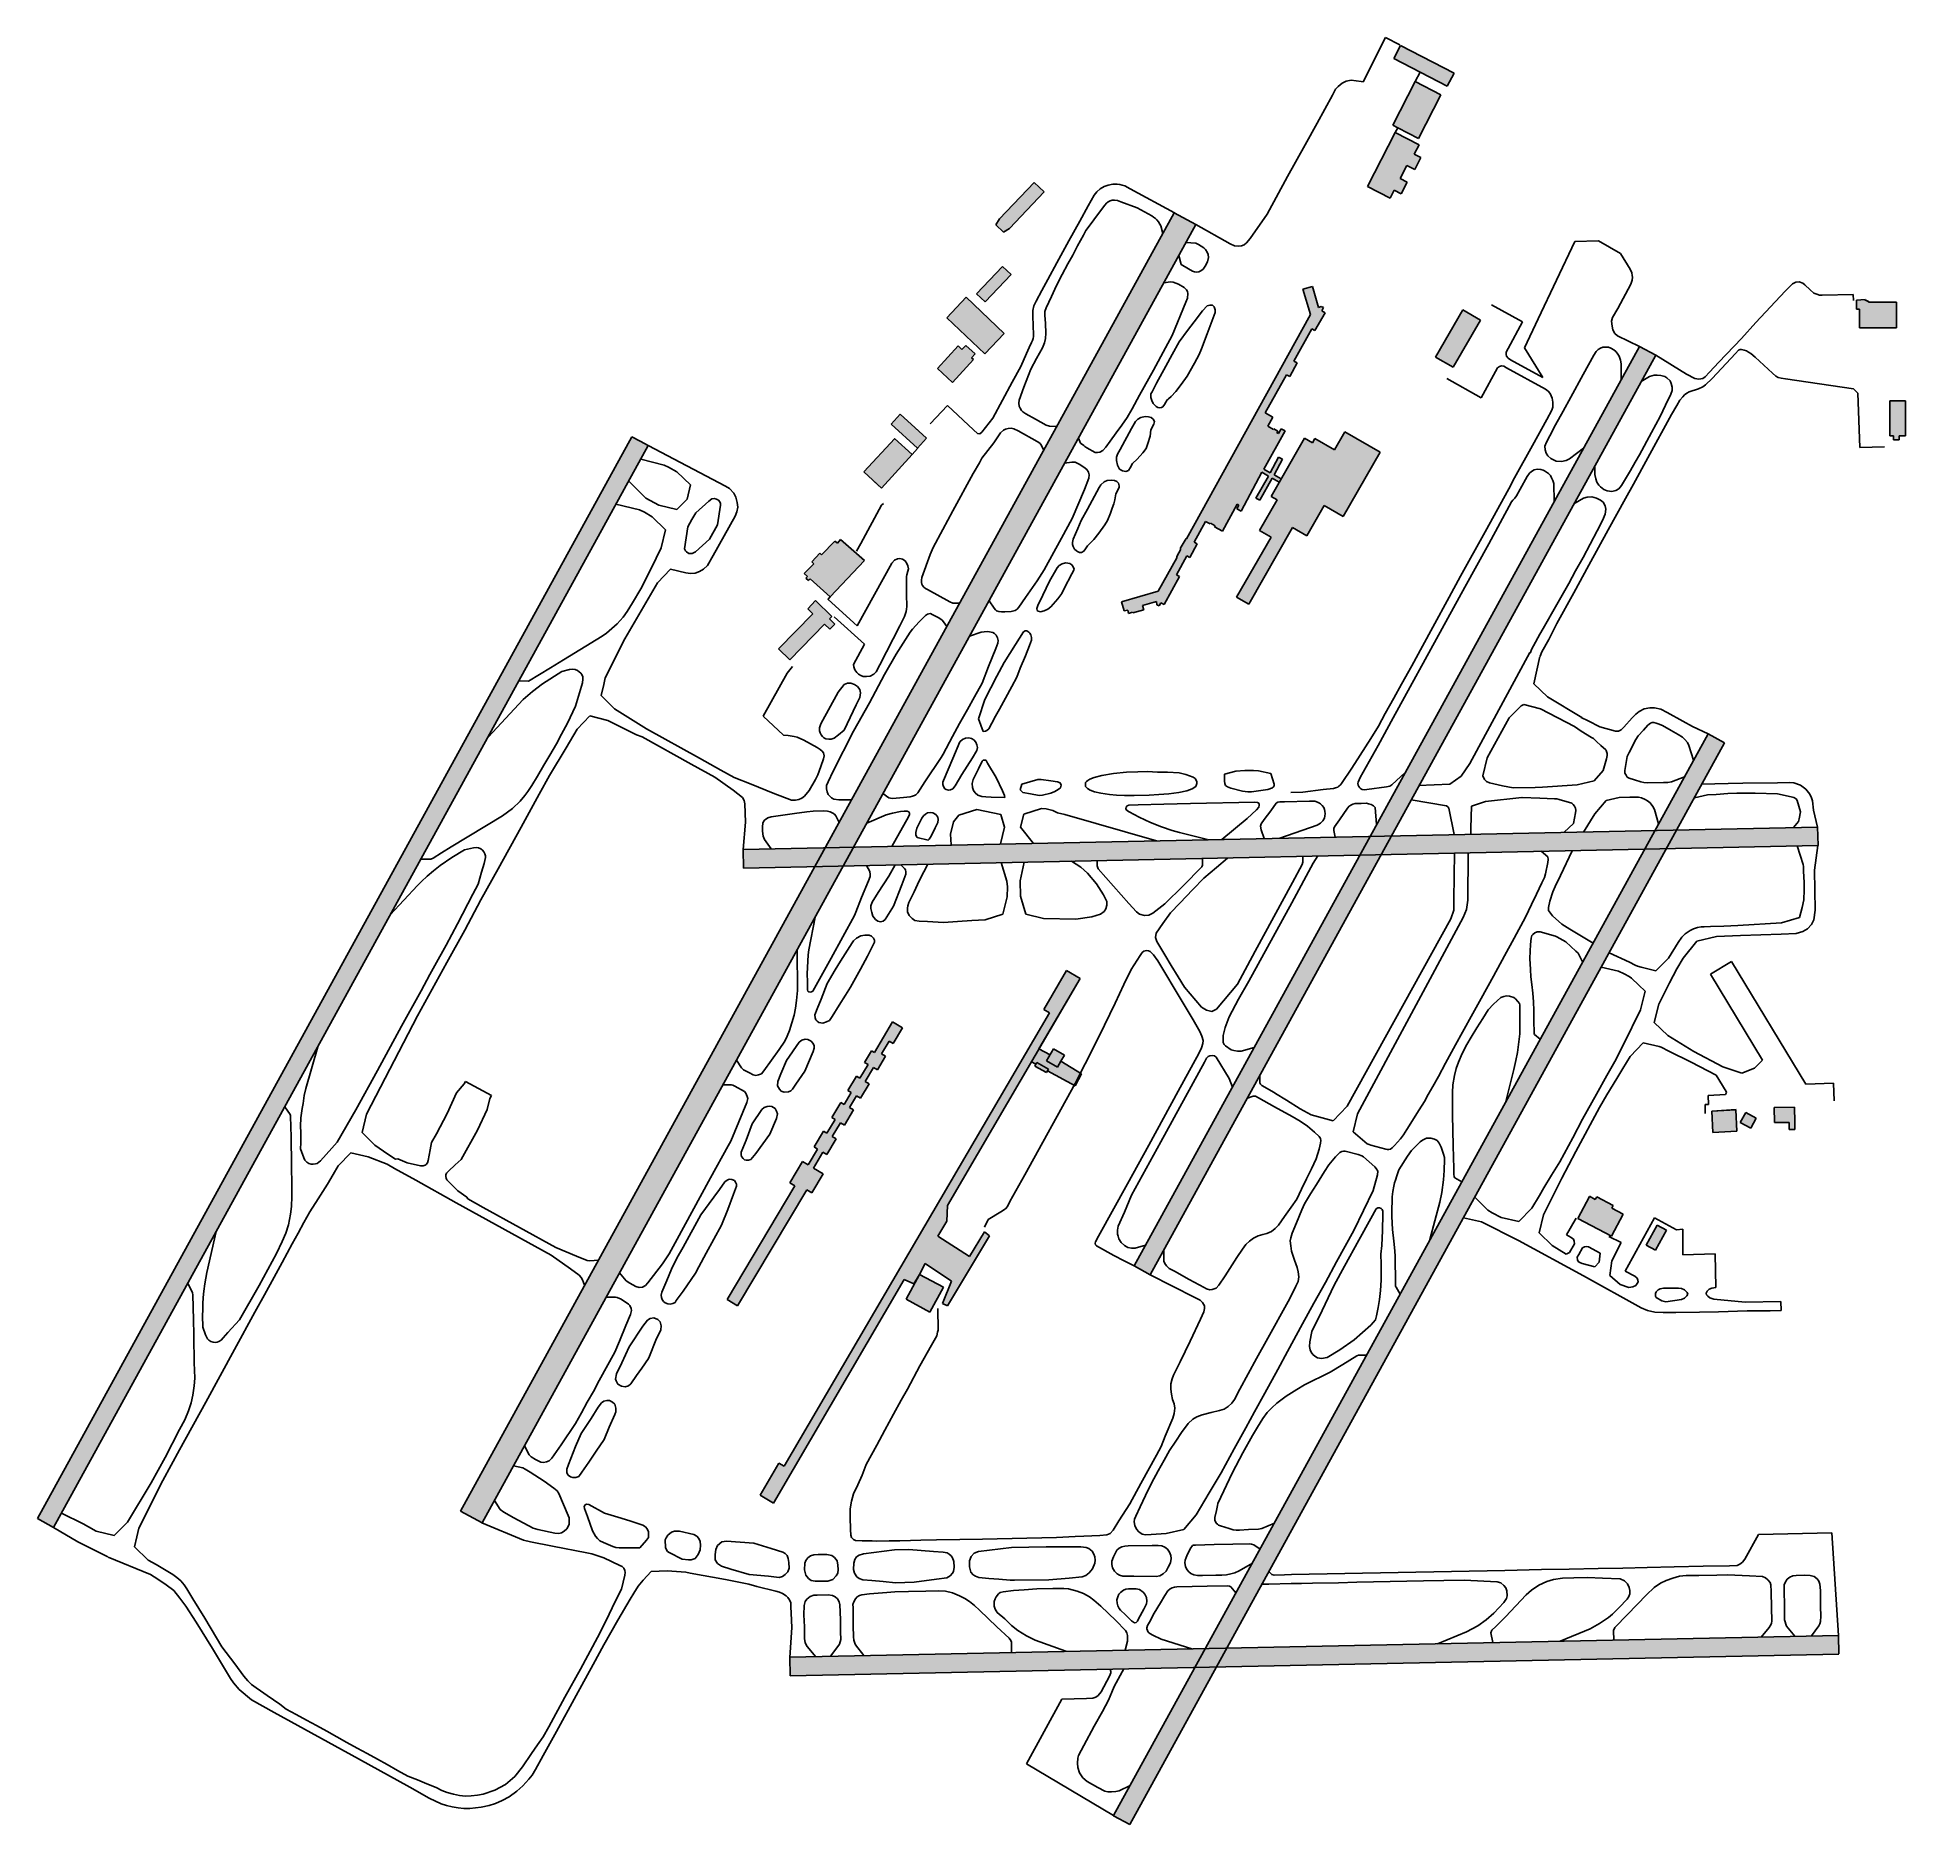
# Model space of a CAD drawing. Extents: x -83.3845 to -83.3284, y 46.6254 to 46.6791.
import ezdxf

# ---------------------------------------------------------------- set-up
doc = ezdxf.new("R2010")
doc.units = 0
doc.header["$MEASUREMENT"] = 0
for name, color, linetype in [('ramp', 7, 'Continuous'), ('runway', 250, 'Continuous'), ('taxiway', 130, 'Continuous')]:
    doc.layers.add(name, color=color, linetype=linetype)

msp = doc.modelspace()

# ---------------------------------------------------------------- hatches: boundary and pattern name
at = {"layer": 'ramp'}
h = msp.add_hatch(color=256, dxfattribs=at)
h.dxf.hatch_style = 1
h.paths.add_polyline_path([(-83.343547, 46.678838), (-83.343744, 46.678448), (-83.342136, 46.677622), (-83.341934, 46.678011)], flags=17)
h.paths.add_polyline_path([(-83.343698, 46.676227), (-83.342984, 46.67586), (-83.343132, 46.675572), (-83.342933, 46.675471), (-83.343114, 46.675119), (-83.34335, 46.675239), (-83.343553, 46.674845), (-83.343339, 46.674734), (-83.34352, 46.674383), (-83.343732, 46.674493), (-83.343855, 46.674255), (-83.344532, 46.674603), (-83.343698, 46.676227), (-83.343626, 46.676368), (-83.343772, 46.676444), (-83.343099, 46.677755), (-83.342954, 46.678042), (-83.343744, 46.678448), (-83.343547, 46.678838), (-83.341934, 46.678011), (-83.342136, 46.677622), (-83.342954, 46.678042), (-83.343099, 46.677755), (-83.342327, 46.677359), (-83.343, 46.676047), (-83.343627, 46.676367)])
h = msp.add_hatch(color=256, dxfattribs=at)
h.dxf.hatch_style = 1
h.paths.add_polyline_path([(-83.343547, 46.678838), (-83.343744, 46.678448), (-83.342136, 46.677622), (-83.341934, 46.678011)])
h = msp.add_hatch(color=256, dxfattribs=at)
h.dxf.hatch_style = 1
h.paths.add_polyline_path([(-83.347649, 46.666114), (-83.347012, 46.667266), (-83.347129, 46.667329), (-83.34721, 46.667183), (-83.347253, 46.667206), (-83.347225, 46.667255), (-83.347349, 46.667325), (-83.347357, 46.667309), (-83.347527, 46.667402), (-83.347375, 46.667678), (-83.347605, 46.667804), (-83.346968, 46.668949), (-83.346872, 46.668896), (-83.346643, 46.669305), (-83.346742, 46.66936), (-83.346203, 46.670328), (-83.346112, 46.670276), (-83.34581, 46.670815), (-83.345909, 46.67087), (-83.345853, 46.670966), (-83.345921, 46.671002), (-83.346006, 46.670968), (-83.346186, 46.671602), (-83.346474, 46.67152), (-83.346242, 46.670757), (-83.34997, 46.664026), (-83.349986, 46.664034), (-83.350157, 46.663728), (-83.350139, 46.663717), (-83.350264, 46.663492), (-83.350262, 46.663453), (-83.350827, 46.662446), (-83.351922, 46.662132), (-83.351849, 46.661856), (-83.351737, 46.661885), (-83.35171, 46.661785), (-83.351593, 46.661816), (-83.351588, 46.661802), (-83.351255, 46.661891), (-83.351289, 46.662018), (-83.35087, 46.662138), (-83.350858, 46.662045), (-83.350789, 46.662007), (-83.350738, 46.662099), (-83.350645, 46.662047), (-83.350177, 46.66289), (-83.350273, 46.662945), (-83.349959, 46.663509), (-83.349873, 46.663462), (-83.349651, 46.663876), (-83.349739, 46.663923), (-83.349401, 46.664545), (-83.349263, 46.664471), (-83.349251, 46.664493), (-83.34911, 46.664417), (-83.349127, 46.664383), (-83.34889, 46.664254), (-83.348453, 46.665064), (-83.348403, 46.665036), (-83.348462, 46.664927), (-83.348333, 46.664857), (-83.347704, 46.66602), (-83.347505, 46.665904), (-83.347885, 46.665246), (-83.347773, 46.665183), (-83.347396, 46.665841), (-83.347183, 46.665721), (-83.347124, 46.665823), (-83.347342, 46.665944), (-83.347084, 46.666412), (-83.347203, 46.666476), (-83.347461, 46.666009)])
h.paths.add_polyline_path([(-83.344153, 46.666624), (-83.345216, 46.667233), (-83.345523, 46.666697), (-83.346113, 46.667035), (-83.346185, 46.666908), (-83.346424, 46.667045), (-83.347428, 46.665292), (-83.347249, 46.665191), (-83.347776, 46.664271), (-83.347428, 46.664071), (-83.348465, 46.662266), (-83.348103, 46.662059), (-83.346784, 46.664362), (-83.346355, 46.664116), (-83.345833, 46.665023), (-83.34526, 46.664694)])
h.paths.add_polyline_path([(-83.341142, 46.670595), (-83.341667, 46.670898), (-83.342489, 46.669477), (-83.341963, 46.669174)])
h.paths.add_polyline_path([(-83.342933, 46.675471), (-83.343132, 46.675572), (-83.342984, 46.67586), (-83.343698, 46.676227), (-83.344532, 46.674603), (-83.343855, 46.674255), (-83.343732, 46.674493), (-83.34352, 46.674383), (-83.343339, 46.674734), (-83.343553, 46.674845), (-83.34335, 46.675239), (-83.343114, 46.675119)])
h.paths.add_polyline_path([(-83.356593, 46.671277), (-83.357177, 46.670658), (-83.356033, 46.669575), (-83.355448, 46.670191)])
h.paths.add_polyline_path([(-83.358244, 46.667462), (-83.358575, 46.667762), (-83.358843, 46.667468), (-83.358051, 46.666746), (-83.357781, 46.667042)])
h = msp.add_hatch(color=256, dxfattribs=at)
h.dxf.hatch_style = 1
h.paths.add_polyline_path([(-83.355591, 46.67363), (-83.355703, 46.673452), (-83.355474, 46.673232), (-83.355289, 46.673345), (-83.354247, 46.67444), (-83.354549, 46.674726)])
h.paths.add_polyline_path([(-83.35628, 46.671382), (-83.356024, 46.671138), (-83.355244, 46.671959), (-83.3555, 46.672204)])
h.paths.add_polyline_path([(-83.357455, 46.669138), (-83.357, 46.668718), (-83.356369, 46.669404), (-83.356431, 46.66946), (-83.356323, 46.669579), (-83.3566, 46.669833), (-83.356718, 46.669706), (-83.356835, 46.669815)])
h.paths.add_polyline_path([(-83.35965, 46.663374), (-83.360365, 46.664), (-83.36046, 46.66389), (-83.360537, 46.663957), (-83.360938, 46.663542), (-83.360985, 46.663589), (-83.361231, 46.663332), (-83.361172, 46.663273), (-83.361455, 46.662979), (-83.361363, 46.662894), (-83.361411, 46.662844), (-83.36133, 46.662769), (-83.361279, 46.662819), (-83.360679, 46.662277)])
h.paths.add_polyline_path([(-83.360847, 46.661461), (-83.360691, 46.661309), (-83.36054, 46.661463), (-83.360697, 46.661616), (-83.360625, 46.66169), (-83.361116, 46.662168), (-83.361352, 46.661924), (-83.361198, 46.661773), (-83.362226, 46.66072), (-83.361891, 46.660392)])
h = msp.add_hatch(color=256, dxfattribs=at)
h.dxf.hatch_style = 1
h.paths.add_polyline_path([(-83.328637, 46.671127), (-83.329479, 46.671129), (-83.329482, 46.67116), (-83.329528, 46.671157), (-83.32953, 46.671189), (-83.32958, 46.671185), (-83.329583, 46.671212), (-83.329838, 46.67119), (-83.329842, 46.670922), (-83.32975, 46.670922), (-83.329751, 46.670359), (-83.328639, 46.670357)])
h.paths.add_polyline_path([(-83.331703, 46.646956), (-83.332316, 46.646945), (-83.33231, 46.646488), (-83.331869, 46.646496), (-83.331866, 46.646278), (-83.331692, 46.646281), (-83.331696, 46.646498)])
h.paths.add_polyline_path([(-83.357444, 46.643075), (-83.357176, 46.643533), (-83.357156, 46.644002), (-83.35317, 46.650819), (-83.353578, 46.651058), (-83.354261, 46.649888), (-83.35409, 46.649788), (-83.362056, 46.636166), (-83.362223, 46.636264), (-83.362785, 46.635301), (-83.36238, 46.635064), (-83.358454, 46.641778), (-83.358164, 46.641645), (-83.357992, 46.641931), (-83.357828, 46.642256), (-83.357036, 46.641724), (-83.357305, 46.641053), (-83.357155, 46.640986), (-83.355889, 46.643093), (-83.356038, 46.643207), (-83.356489, 46.642471)])
h.paths.add_polyline_path([(-83.361383, 46.644469), (-83.36123, 46.644378), (-83.360889, 46.644949), (-83.361177, 46.645122), (-83.360894, 46.645598), (-83.360775, 46.645527), (-83.360493, 46.645999), (-83.360613, 46.646069), (-83.360367, 46.646481), (-83.360248, 46.646411), (-83.359975, 46.646868), (-83.360093, 46.646939), (-83.359883, 46.647291), (-83.359765, 46.64722), (-83.359505, 46.647655), (-83.359623, 46.647726), (-83.359377, 46.648141), (-83.359258, 46.648071), (-83.359012, 46.648482), (-83.359131, 46.648553), (-83.358905, 46.648934), (-83.358785, 46.648863), (-83.358502, 46.649338), (-83.358801, 46.649515), (-83.35935, 46.648595), (-83.359438, 46.648646), (-83.359642, 46.648299), (-83.35954, 46.648237), (-83.359787, 46.647824), (-83.35989, 46.647886), (-83.360151, 46.647451), (-83.360048, 46.647389), (-83.360257, 46.647037), (-83.360361, 46.647098), (-83.360632, 46.646641), (-83.36053, 46.64658), (-83.360776, 46.646168), (-83.360879, 46.646228), (-83.36116, 46.645757), (-83.361056, 46.645696), (-83.361342, 46.645218), (-83.361508, 46.645318), (-83.361889, 46.64468), (-83.361736, 46.644589), (-83.363773, 46.641173), (-83.363461, 46.640985)])
h = msp.add_hatch(color=256, dxfattribs=at)
h.dxf.hatch_style = 1
h.paths.add_polyline_path([(-83.337205, 46.643078), (-83.336854, 46.643739), (-83.337191, 46.643918), (-83.337148, 46.643999), (-83.337648, 46.644262), (-83.337691, 46.644183), (-83.337865, 46.644275), (-83.338212, 46.643611)])
h.paths.add_polyline_path([(-83.336158, 46.642813), (-83.335879, 46.642659), (-83.335554, 46.643257), (-83.335833, 46.643408)])
h.paths.add_polyline_path([(-83.333435, 46.646236), (-83.333471, 46.646876), (-83.33419, 46.646837), (-83.334156, 46.646196)])
h.paths.add_polyline_path([(-83.333168, 46.646795), (-83.333333, 46.646495), (-83.333021, 46.646323), (-83.332857, 46.646626)])
h.paths.add_polyline_path([(-83.328366, 46.66817), (-83.328836, 46.66817), (-83.328838, 46.667118), (-83.32873, 46.667118), (-83.32873, 46.666992), (-83.328562, 46.666992), (-83.328562, 46.667118), (-83.328368, 46.667117)])
h = msp.add_hatch(color=256, dxfattribs=at)
h.dxf.hatch_style = 1
h.paths.add_polyline_path([(-83.358057, 46.666732), (-83.358051, 46.666746), (-83.358843, 46.667468), (-83.358575, 46.667762), (-83.357781, 46.667042), (-83.358051, 46.666746), (-83.358057, 46.666732), (-83.358214, 46.666559), (-83.359136, 46.665549), (-83.359663, 46.666031), (-83.35874, 46.667038), (-83.358214, 46.666559)])
h = msp.add_hatch(color=256, dxfattribs=at)
h.dxf.hatch_style = 1
h.paths.add_polyline_path([(-83.353321, 46.647589), (-83.353122, 46.647956), (-83.353744, 46.648331), (-83.353638, 46.648512), (-83.353965, 46.648705), (-83.354072, 46.648524), (-83.354405, 46.648706), (-83.354634, 46.648314), (-83.3545, 46.648241), (-83.354529, 46.648189), (-83.354174, 46.647991), (-83.354145, 46.648043)])
h = msp.add_hatch(color=256, dxfattribs=at)
h.dxf.hatch_style = 1
h.paths.add_polyline_path([(-83.357275, 46.641547), (-83.357992, 46.641931), (-83.358395, 46.641182), (-83.357678, 46.640798)])
at = {"layer": 'runway'}
h = msp.add_hatch(color=256, dxfattribs=at)
h.dxf.hatch_style = 1
h.paths.add_polyline_path([(-83.366143, 46.666822), (-83.366389, 46.666956), (-83.366631, 46.667091), (-83.384496, 46.634598), (-83.384009, 46.634332)])
h.paths.add_polyline_path([(-83.349693, 46.673457), (-83.349695, 46.673459), (-83.350339, 46.673818), (-83.36083, 46.654743), (-83.359975, 46.654761)])
h.paths.add_polyline_path([(-83.360284, 46.654198), (-83.361139, 46.65418), (-83.371786, 46.634821), (-83.371137, 46.634464)])
h.paths.add_polyline_path([(-83.359975, 46.654761), (-83.36083, 46.654743), (-83.361139, 46.65418), (-83.360284, 46.654198)])
h.paths.add_polyline_path([(-83.36083, 46.654743), (-83.363291, 46.654692), (-83.363278, 46.654135), (-83.361139, 46.65418)])
h.paths.add_polyline_path([(-83.344763, 46.654522), (-83.344454, 46.655085), (-83.359975, 46.654761), (-83.360284, 46.654198)])
h.paths.add_polyline_path([(-83.335893, 46.655263), (-83.343813, 46.655098), (-83.344122, 46.654536), (-83.336201, 46.654701)])
h.paths.add_polyline_path([(-83.331015, 46.655365), (-83.335251, 46.655277), (-83.33556, 46.654715), (-83.330998, 46.65481)])
h.paths.add_polyline_path([(-83.333809, 46.657898), (-83.334296, 46.658167), (-83.335893, 46.655263), (-83.335251, 46.655277)])
h.paths.add_polyline_path([(-83.33556, 46.654715), (-83.336201, 46.654701), (-83.349404, 46.63069), (-83.348762, 46.630704)])
h.paths.add_polyline_path([(-83.335251, 46.655277), (-83.335893, 46.655263), (-83.336201, 46.654701), (-83.33556, 46.654715)])
h.paths.add_polyline_path([(-83.343813, 46.655098), (-83.344454, 46.655085), (-83.344763, 46.654522), (-83.344122, 46.654536)])
h.paths.add_polyline_path([(-83.349072, 46.630141), (-83.349714, 46.630128), (-83.352163, 46.625673), (-83.351676, 46.625405)])
h.paths.add_polyline_path([(-83.348762, 46.630704), (-83.349404, 46.63069), (-83.349714, 46.630128), (-83.349072, 46.630141)])
h.paths.add_polyline_path([(-83.330367, 46.630529), (-83.330384, 46.631085), (-83.348762, 46.630704), (-83.349072, 46.630141)])
h.paths.add_polyline_path([(-83.349404, 46.63069), (-83.36189, 46.630431), (-83.361879, 46.629876), (-83.349714, 46.630128)])
h.paths.add_polyline_path([(-83.335872, 46.669536), (-83.335882, 46.669542), (-83.336359, 46.669804), (-83.344454, 46.655085), (-83.343813, 46.655098)])
h.paths.add_polyline_path([(-83.344122, 46.654536), (-83.344763, 46.654522), (-83.351547, 46.642186), (-83.35106, 46.641919)])

# ---------------------------------------------------------------- linework, layer by layer
at = {"layer": 'ramp'}
for p, q in [((-83.343547, 46.678838), (-83.343745, 46.678446)), ((-83.341934, 46.678011), (-83.343546, 46.678838)), ((-83.342954, 46.678042), (-83.343746, 46.678449)), ((-83.343746, 46.678449), (-83.342136, 46.677622)), ((-83.343772, 46.676444), (-83.343099, 46.677755)), ((-83.343772, 46.676444), (-83.343099, 46.677755)), ((-83.343099, 46.677755), (-83.342327, 46.677359)), ((-83.342136, 46.677622), (-83.341934, 46.678011)), ((-83.342327, 46.677359), (-83.343, 46.676048)), ((-83.343626, 46.676368), (-83.343772, 46.676444)), ((-83.343626, 46.676367), (-83.343, 46.676047)), ((-83.344532, 46.674603), (-83.343698, 46.676227)), ((-83.344532, 46.674603), (-83.343698, 46.676227)), ((-83.343698, 46.676227), (-83.342984, 46.67586)), ((-83.342984, 46.67586), (-83.343132, 46.675572)), ((-83.34335, 46.675239), (-83.343553, 46.674845)), ((-83.343114, 46.675119), (-83.34335, 46.675239)), ((-83.343132, 46.675572), (-83.342933, 46.675471)), ((-83.342933, 46.675471), (-83.343114, 46.675119)), ((-83.355591, 46.67363), (-83.354549, 46.674726)), ((-83.354549, 46.674726), (-83.354247, 46.67444)), ((-83.343553, 46.674845), (-83.343339, 46.674734)), ((-83.343339, 46.674734), (-83.34352, 46.674383)), ((-83.354247, 46.67444), (-83.35529, 46.673345)), ((-83.343855, 46.674255), (-83.344532, 46.674603)), ((-83.343732, 46.674493), (-83.343855, 46.674255)), ((-83.34352, 46.674383), (-83.343732, 46.674493)), ((-83.355703, 46.673452), (-83.355591, 46.67363)), ((-83.355474, 46.673232), (-83.355703, 46.673452)), ((-83.355474, 46.673232), (-83.35529, 46.673345)), ((-83.35628, 46.671382), (-83.3555, 46.672204)), ((-83.355244, 46.671959), (-83.356024, 46.671138)), ((-83.3555, 46.672204), (-83.355244, 46.671959)), ((-83.356281, 46.671382), (-83.356024, 46.671138)), ((-83.346474, 46.67152), (-83.346186, 46.671602)), ((-83.346242, 46.670757), (-83.346474, 46.67152)), ((-83.346186, 46.671602), (-83.346006, 46.670968)), ((-83.357177, 46.670658), (-83.356593, 46.671277)), ((-83.355448, 46.670191), (-83.356593, 46.671277)), ((-83.34997, 46.664026), (-83.346242, 46.670757)), ((-83.34997, 46.664026), (-83.346242, 46.670757)), ((-83.34581, 46.670815), (-83.346112, 46.670276)), ((-83.346006, 46.670968), (-83.345921, 46.671002)), ((-83.345921, 46.671002), (-83.345853, 46.670966)), ((-83.345853, 46.670966), (-83.345909, 46.67087)), ((-83.345909, 46.67087), (-83.34581, 46.670815)), ((-83.342489, 46.669477), (-83.341667, 46.670898)), ((-83.329838, 46.67119), (-83.329842, 46.670922)), ((-83.329842, 46.670922), (-83.32975, 46.670922)), ((-83.329583, 46.671212), (-83.329838, 46.67119)), ((-83.32975, 46.670922), (-83.329751, 46.670359)), ((-83.32958, 46.671185), (-83.329583, 46.671212)), ((-83.32953, 46.671189), (-83.32958, 46.671185)), ((-83.329528, 46.671157), (-83.32953, 46.671189)), ((-83.329482, 46.67116), (-83.329528, 46.671157)), ((-83.329479, 46.671129), (-83.329482, 46.67116)), ((-83.328637, 46.671127), (-83.329479, 46.671129)), ((-83.328639, 46.670357), (-83.328637, 46.671127)), ((-83.357177, 46.670658), (-83.356033, 46.669575)), ((-83.356033, 46.669575), (-83.355448, 46.670191)), ((-83.346203, 46.670328), (-83.346742, 46.66936)), ((-83.346112, 46.670276), (-83.346203, 46.670328)), ((-83.341142, 46.670595), (-83.341963, 46.669174)), ((-83.329751, 46.670359), (-83.328639, 46.670357)), ((-83.356835, 46.669815), (-83.357455, 46.669138)), ((-83.356718, 46.669706), (-83.356835, 46.669815)), ((-83.3566, 46.669833), (-83.356718, 46.669706)), ((-83.356323, 46.669579), (-83.3566, 46.669833)), ((-83.357455, 46.669138), (-83.357, 46.668718)), ((-83.357, 46.668718), (-83.356369, 46.669404)), ((-83.356369, 46.669404), (-83.356999, 46.668718)), ((-83.356431, 46.66946), (-83.356323, 46.669579)), ((-83.356369, 46.669404), (-83.356431, 46.66946)), ((-83.346643, 46.669305), (-83.346872, 46.668896)), ((-83.346742, 46.66936), (-83.346643, 46.669305)), ((-83.341963, 46.669174), (-83.342489, 46.669477)), ((-83.346968, 46.668949), (-83.347605, 46.667804)), ((-83.346872, 46.668896), (-83.346968, 46.668949)), ((-83.328836, 46.66817), (-83.328838, 46.667118)), ((-83.328836, 46.66817), (-83.328366, 46.66817)), ((-83.328368, 46.667117), (-83.328366, 46.668169)), ((-83.358575, 46.667762), (-83.358843, 46.667468)), ((-83.358843, 46.667468), (-83.358051, 46.666746)), ((-83.357781, 46.667042), (-83.358575, 46.667762)), ((-83.358244, 46.667462), (-83.357781, 46.667042)), ((-83.347605, 46.667804), (-83.347375, 46.667678)), ((-83.347375, 46.667678), (-83.347527, 46.667402)), ((-83.347527, 46.667402), (-83.347357, 46.667309)), ((-83.359663, 46.666031), (-83.358739, 46.667039)), ((-83.358741, 46.667038), (-83.358213, 46.666558)), ((-83.357781, 46.667042), (-83.358051, 46.666746)), ((-83.347012, 46.667266), (-83.347649, 46.666114)), ((-83.346424, 46.667045), (-83.347428, 46.665292)), ((-83.347357, 46.667309), (-83.347349, 46.667325)), ((-83.347349, 46.667325), (-83.347225, 46.667255)), ((-83.347225, 46.667255), (-83.347253, 46.667206)), ((-83.347253, 46.667206), (-83.34721, 46.667183)), ((-83.34721, 46.667183), (-83.347129, 46.667329)), ((-83.347129, 46.667329), (-83.347012, 46.667266)), ((-83.346185, 46.666908), (-83.346424, 46.667045)), ((-83.346113, 46.667035), (-83.346185, 46.666908)), ((-83.345523, 46.666697), (-83.346113, 46.667035)), ((-83.345216, 46.667233), (-83.345523, 46.666697)), ((-83.344153, 46.666624), (-83.345216, 46.667233)), ((-83.328838, 46.667118), (-83.32873, 46.667118)), ((-83.32873, 46.667118), (-83.32873, 46.666992)), ((-83.32873, 46.666992), (-83.328562, 46.666992)), ((-83.328562, 46.666992), (-83.328562, 46.667118)), ((-83.328562, 46.667118), (-83.328368, 46.667117)), ((-83.358214, 46.666559), (-83.359136, 46.665549)), ((-83.358214, 46.666559), (-83.359136, 46.665549)), ((-83.347461, 46.666009), (-83.347203, 46.666476)), ((-83.347084, 46.666412), (-83.347342, 46.665944)), ((-83.347203, 46.666476), (-83.347084, 46.666412)), ((-83.34526, 46.664694), (-83.344153, 46.666624)), ((-83.359136, 46.665549), (-83.359663, 46.666031)), ((-83.359136, 46.665549), (-83.359366, 46.665759)), ((-83.347704, 46.66602), (-83.348333, 46.664857)), ((-83.347885, 46.665246), (-83.347505, 46.665904)), ((-83.347396, 46.665841), (-83.347773, 46.665183)), ((-83.347505, 46.665904), (-83.347704, 46.66602)), ((-83.347649, 46.666114), (-83.347461, 46.666009)), ((-83.347183, 46.665721), (-83.347396, 46.665841)), ((-83.347342, 46.665944), (-83.347123, 46.665823)), ((-83.347773, 46.665183), (-83.347885, 46.665246)), ((-83.347249, 46.665191), (-83.347776, 46.664271)), ((-83.347428, 46.665292), (-83.347249, 46.665191)), ((-83.348453, 46.665064), (-83.34889, 46.664254)), ((-83.348462, 46.664927), (-83.348403, 46.665036)), ((-83.348333, 46.664857), (-83.348462, 46.664927)), ((-83.348403, 46.665036), (-83.348453, 46.665064)), ((-83.346355, 46.664116), (-83.345833, 46.665023)), ((-83.345833, 46.665023), (-83.34526, 46.664694)), ((-83.350157, 46.663728), (-83.349986, 46.664034)), ((-83.349986, 46.664034), (-83.34997, 46.664026)), ((-83.349401, 46.664545), (-83.349739, 46.663923)), ((-83.349263, 46.664471), (-83.349401, 46.664545)), ((-83.349251, 46.664493), (-83.349263, 46.664471)), ((-83.34911, 46.664417), (-83.349251, 46.664493)), ((-83.349127, 46.664383), (-83.34911, 46.664417)), ((-83.34889, 46.664254), (-83.349127, 46.664383)), ((-83.347428, 46.664071), (-83.348465, 46.662266)), ((-83.348103, 46.662059), (-83.346784, 46.664362)), ((-83.347776, 46.664271), (-83.347428, 46.664071)), ((-83.346784, 46.664362), (-83.346355, 46.664116)), ((-83.360985, 46.663589), (-83.361231, 46.663332)), ((-83.360938, 46.663542), (-83.360985, 46.663589)), ((-83.360537, 46.663957), (-83.360938, 46.663542)), ((-83.360537, 46.663957), (-83.36046, 46.66389)), ((-83.360365, 46.664), (-83.36046, 46.66389)), ((-83.35965, 46.663374), (-83.360365, 46.664)), ((-83.350827, 46.662446), (-83.350262, 46.663453)), ((-83.350827, 46.662446), (-83.350262, 46.663453)), ((-83.349959, 46.663509), (-83.350273, 46.662945)), ((-83.350264, 46.663492), (-83.350139, 46.663717)), ((-83.350262, 46.663453), (-83.350264, 46.663492)), ((-83.350262, 46.663453), (-83.350264, 46.663492)), ((-83.350139, 46.663717), (-83.350157, 46.663728)), ((-83.349873, 46.663462), (-83.349959, 46.663509)), ((-83.349651, 46.663876), (-83.349873, 46.663462)), ((-83.349739, 46.663923), (-83.349651, 46.663876)), ((-83.361172, 46.663273), (-83.361455, 46.662979)), ((-83.361455, 46.662979), (-83.361363, 46.662894)), ((-83.361363, 46.662894), (-83.361411, 46.662844)), ((-83.361231, 46.663332), (-83.361172, 46.663273)), ((-83.35965, 46.663374), (-83.360679, 46.662277)), ((-83.360679, 46.662277), (-83.35965, 46.663374)), ((-83.350177, 46.66289), (-83.350645, 46.662047)), ((-83.350273, 46.662945), (-83.350177, 46.66289)), ((-83.361411, 46.662844), (-83.36133, 46.662769)), ((-83.36133, 46.662769), (-83.361279, 46.662819)), ((-83.361279, 46.662819), (-83.360679, 46.662277)), ((-83.351922, 46.662132), (-83.350827, 46.662446)), ((-83.351922, 46.662132), (-83.350827, 46.662446)), ((-83.361198, 46.661773), (-83.362227, 46.660719)), ((-83.361116, 46.662168), (-83.361352, 46.661924)), ((-83.361352, 46.661924), (-83.361198, 46.661773)), ((-83.360625, 46.66169), (-83.361116, 46.662168)), ((-83.351849, 46.661856), (-83.351922, 46.662132)), ((-83.351849, 46.661856), (-83.351922, 46.662132)), ((-83.351737, 46.661885), (-83.351849, 46.661856)), ((-83.351737, 46.661885), (-83.351849, 46.661856)), ((-83.35171, 46.661785), (-83.351737, 46.661885)), ((-83.35171, 46.661785), (-83.351737, 46.661885)), ((-83.351593, 46.661816), (-83.35171, 46.661785)), ((-83.351593, 46.661816), (-83.35171, 46.661785)), ((-83.351588, 46.661802), (-83.351593, 46.661816)), ((-83.351588, 46.661802), (-83.351593, 46.661816)), ((-83.351255, 46.661891), (-83.351588, 46.661802)), ((-83.351255, 46.661891), (-83.351588, 46.661802)), ((-83.35087, 46.662138), (-83.351289, 46.662018)), ((-83.35087, 46.662138), (-83.351289, 46.662018)), ((-83.351289, 46.662018), (-83.351255, 46.661891)), ((-83.351289, 46.662018), (-83.351255, 46.661891)), ((-83.350858, 46.662045), (-83.35087, 46.662138)), ((-83.350858, 46.662045), (-83.35087, 46.662138)), ((-83.350789, 46.662007), (-83.350858, 46.662045)), ((-83.350789, 46.662007), (-83.350858, 46.662045)), ((-83.350738, 46.662099), (-83.350789, 46.662007)), ((-83.350645, 46.662047), (-83.350738, 46.662099)), ((-83.360847, 46.661461), (-83.361891, 46.660392)), ((-83.361891, 46.660392), (-83.360847, 46.661461)), ((-83.360691, 46.661309), (-83.360847, 46.661461)), ((-83.360847, 46.661461), (-83.360691, 46.661309)), ((-83.360697, 46.661616), (-83.360625, 46.66169)), ((-83.36054, 46.661463), (-83.360697, 46.661616)), ((-83.360691, 46.661309), (-83.36054, 46.661463)), ((-83.360689, 46.66131), (-83.360691, 46.661309)), ((-83.36054, 46.661463), (-83.360689, 46.66131)), ((-83.362226, 46.66072), (-83.361891, 46.660392)), ((-83.357156, 46.644002), (-83.35317, 46.650819)), ((-83.35317, 46.650819), (-83.354404, 46.648706)), ((-83.354261, 46.649888), (-83.353578, 46.651058)), ((-83.353578, 46.651058), (-83.354261, 46.649888)), ((-83.353578, 46.651058), (-83.35317, 46.650819)), ((-83.35317, 46.650819), (-83.353578, 46.651058)), ((-83.362056, 46.636166), (-83.35409, 46.649788)), ((-83.35409, 46.649788), (-83.362056, 46.636166)), ((-83.35935, 46.648595), (-83.358801, 46.649515)), ((-83.358801, 46.649515), (-83.35935, 46.648595)), ((-83.358801, 46.649515), (-83.358502, 46.649338)), ((-83.358502, 46.649338), (-83.358801, 46.649515)), ((-83.35409, 46.649788), (-83.354261, 46.649888)), ((-83.354261, 46.649888), (-83.35409, 46.649788)), ((-83.358905, 46.648934), (-83.359131, 46.648553)), ((-83.359131, 46.648553), (-83.358905, 46.648934)), ((-83.358785, 46.648863), (-83.358905, 46.648934)), ((-83.358905, 46.648934), (-83.358785, 46.648863)), ((-83.358502, 46.649338), (-83.358785, 46.648863)), ((-83.358785, 46.648863), (-83.358502, 46.649338)), ((-83.359642, 46.648299), (-83.359438, 46.648646)), ((-83.359438, 46.648646), (-83.359642, 46.648299)), ((-83.35954, 46.648237), (-83.359642, 46.648299)), ((-83.359642, 46.648299), (-83.35954, 46.648237)), ((-83.359438, 46.648646), (-83.35935, 46.648595)), ((-83.35935, 46.648595), (-83.359438, 46.648646)), ((-83.359012, 46.648482), (-83.359258, 46.648071)), ((-83.359258, 46.648071), (-83.359012, 46.648482)), ((-83.359131, 46.648553), (-83.359012, 46.648482)), ((-83.359012, 46.648482), (-83.359131, 46.648553)), ((-83.3545, 46.648241), (-83.354633, 46.648313)), ((-83.3545, 46.648241), (-83.354472, 46.64829)), ((-83.354472, 46.64829), (-83.354117, 46.648094)), ((-83.354071, 46.648524), (-83.354404, 46.648706)), ((-83.354178, 46.648343), (-83.353965, 46.648705)), ((-83.353851, 46.64815), (-83.354178, 46.648343)), ((-83.353965, 46.648705), (-83.353638, 46.648512)), ((-83.353744, 46.648331), (-83.353851, 46.64815)), ((-83.353638, 46.648512), (-83.353744, 46.648331)), ((-83.353122, 46.647955), (-83.353744, 46.648331)), ((-83.360151, 46.647451), (-83.35989, 46.647886)), ((-83.35989, 46.647886), (-83.360151, 46.647451)), ((-83.35989, 46.647886), (-83.359787, 46.647824)), ((-83.359787, 46.647824), (-83.35989, 46.647886)), ((-83.359787, 46.647824), (-83.35954, 46.648237)), ((-83.35954, 46.648237), (-83.359787, 46.647824)), ((-83.359377, 46.648141), (-83.359623, 46.647726)), ((-83.359623, 46.647726), (-83.359377, 46.648141)), ((-83.359258, 46.648071), (-83.359377, 46.648141)), ((-83.359377, 46.648141), (-83.359258, 46.648071)), ((-83.354529, 46.648189), (-83.3545, 46.648241)), ((-83.354174, 46.647991), (-83.354529, 46.648189)), ((-83.354117, 46.648094), (-83.354174, 46.647991)), ((-83.353321, 46.647589), (-83.354145, 46.648043)), ((-83.353123, 46.647954), (-83.353321, 46.647589)), ((-83.360257, 46.647037), (-83.360048, 46.647389)), ((-83.360048, 46.647389), (-83.360257, 46.647037)), ((-83.360048, 46.647389), (-83.360151, 46.647451)), ((-83.360151, 46.647451), (-83.360048, 46.647389)), ((-83.359883, 46.647291), (-83.360093, 46.646939)), ((-83.360093, 46.646939), (-83.359883, 46.647291)), ((-83.359765, 46.64722), (-83.359883, 46.647291)), ((-83.359883, 46.647291), (-83.359765, 46.64722)), ((-83.359505, 46.647655), (-83.359765, 46.64722)), ((-83.359765, 46.64722), (-83.359505, 46.647655)), ((-83.359623, 46.647726), (-83.359505, 46.647655)), ((-83.359505, 46.647655), (-83.359623, 46.647726)), ((-83.360632, 46.646641), (-83.360361, 46.647098)), ((-83.360361, 46.647098), (-83.360632, 46.646641)), ((-83.36053, 46.64658), (-83.360632, 46.646641)), ((-83.360632, 46.646641), (-83.36053, 46.64658)), ((-83.360361, 46.647098), (-83.360257, 46.647037)), ((-83.360257, 46.647037), (-83.360361, 46.647098)), ((-83.359975, 46.646868), (-83.360248, 46.646411)), ((-83.360248, 46.646411), (-83.359975, 46.646868)), ((-83.360093, 46.646939), (-83.359975, 46.646868)), ((-83.359975, 46.646868), (-83.360093, 46.646939)), ((-83.334192, 46.646837), (-83.333456, 46.646878)), ((-83.334192, 46.646837), (-83.333471, 46.646876)), ((-83.33419, 46.646836), (-83.334156, 46.646196)), ((-83.333471, 46.646876), (-83.333435, 46.646236)), ((-83.333168, 46.646795), (-83.333333, 46.646495)), ((-83.332856, 46.646625), (-83.333168, 46.646795)), ((-83.333166, 46.646795), (-83.332856, 46.646625)), ((-83.332857, 46.646625), (-83.333021, 46.646324)), ((-83.331703, 46.646956), (-83.332316, 46.646945)), ((-83.332316, 46.646945), (-83.33231, 46.646488)), ((-83.331696, 46.646498), (-83.331703, 46.646956)), ((-83.36116, 46.645757), (-83.360879, 46.646228)), ((-83.360879, 46.646228), (-83.36116, 46.645757)), ((-83.360879, 46.646228), (-83.360776, 46.646168)), ((-83.360776, 46.646168), (-83.360879, 46.646228)), ((-83.360776, 46.646168), (-83.36053, 46.64658)), ((-83.36053, 46.64658), (-83.360776, 46.646168)), ((-83.360367, 46.646481), (-83.360613, 46.646069)), ((-83.360613, 46.646069), (-83.360367, 46.646481)), ((-83.360613, 46.646069), (-83.360493, 46.645999)), ((-83.360493, 46.645999), (-83.360613, 46.646069)), ((-83.360248, 46.646411), (-83.360367, 46.646481)), ((-83.360367, 46.646481), (-83.360248, 46.646411)), ((-83.333435, 46.646236), (-83.334156, 46.646196)), ((-83.333333, 46.646495), (-83.333021, 46.646323)), ((-83.33231, 46.646488), (-83.331869, 46.646496)), ((-83.331869, 46.646496), (-83.331866, 46.646278)), ((-83.331866, 46.646278), (-83.331692, 46.646281)), ((-83.331692, 46.646281), (-83.331696, 46.646498)), ((-83.361342, 46.645218), (-83.361056, 46.645696)), ((-83.361056, 46.645696), (-83.361342, 46.645218)), ((-83.360894, 46.645598), (-83.361177, 46.645122)), ((-83.361177, 46.645122), (-83.360894, 46.645598)), ((-83.361056, 46.645696), (-83.36116, 46.645757)), ((-83.36116, 46.645757), (-83.361056, 46.645696)), ((-83.360775, 46.645527), (-83.360894, 46.645598)), ((-83.360894, 46.645598), (-83.360775, 46.645527)), ((-83.360493, 46.645999), (-83.360775, 46.645527)), ((-83.360775, 46.645527), (-83.360493, 46.645999)), ((-83.361889, 46.64468), (-83.361508, 46.645318)), ((-83.361508, 46.645318), (-83.361889, 46.64468)), ((-83.361508, 46.645318), (-83.361342, 46.645218)), ((-83.361342, 46.645218), (-83.361508, 46.645318)), ((-83.360889, 46.644949), (-83.36123, 46.644378)), ((-83.36123, 46.644378), (-83.360889, 46.644949)), ((-83.361177, 46.645122), (-83.360889, 46.644949)), ((-83.360889, 46.644949), (-83.361177, 46.645122)), ((-83.363773, 46.641173), (-83.361736, 46.644589)), ((-83.361736, 46.644589), (-83.363773, 46.641173)), ((-83.361383, 46.644469), (-83.363461, 46.640985)), ((-83.363461, 46.640985), (-83.361383, 46.644469)), ((-83.361736, 46.644589), (-83.361889, 46.64468)), ((-83.361889, 46.64468), (-83.361736, 46.644589)), ((-83.36123, 46.644378), (-83.361383, 46.644469)), ((-83.361383, 46.644469), (-83.36123, 46.644378)), ((-83.357176, 46.643533), (-83.357156, 46.644002)), ((-83.337865, 46.644274), (-83.338213, 46.643608)), ((-83.337691, 46.644183), (-83.337866, 46.644275)), ((-83.337648, 46.644262), (-83.337691, 46.644183)), ((-83.337148, 46.643999), (-83.337648, 46.644262)), ((-83.337191, 46.643918), (-83.337148, 46.643999)), ((-83.336854, 46.643739), (-83.337191, 46.643918)), ((-83.357176, 46.643533), (-83.357444, 46.643075)), ((-83.357444, 46.643075), (-83.357176, 46.643533)), ((-83.338215, 46.643613), (-83.337205, 46.643078)), ((-83.337205, 46.643078), (-83.336854, 46.643739)), ((-83.335833, 46.64341), (-83.336158, 46.642813)), ((-83.335879, 46.642659), (-83.335553, 46.643258)), ((-83.335832, 46.643407), (-83.335552, 46.643256)), ((-83.357444, 46.643075), (-83.356489, 46.642471)), ((-83.356489, 46.642471), (-83.357444, 46.643075)), ((-83.357155, 46.640986), (-83.355889, 46.643093)), ((-83.356489, 46.642471), (-83.356038, 46.643207)), ((-83.356038, 46.643207), (-83.356489, 46.642471)), ((-83.355889, 46.643093), (-83.356038, 46.643207)), ((-83.336158, 46.642813), (-83.335879, 46.642659)), ((-83.357992, 46.641931), (-83.357828, 46.642256)), ((-83.357828, 46.642256), (-83.357036, 46.641724)), ((-83.36238, 46.635064), (-83.358454, 46.641778)), ((-83.358454, 46.641778), (-83.358164, 46.641645)), ((-83.358395, 46.641182), (-83.357992, 46.641931)), ((-83.358164, 46.641645), (-83.357992, 46.641931)), ((-83.357992, 46.641931), (-83.357275, 46.641547)), ((-83.357036, 46.641724), (-83.357305, 46.641053)), ((-83.363773, 46.641173), (-83.363461, 46.640985)), ((-83.357678, 46.640798), (-83.358395, 46.641182)), ((-83.357276, 46.641546), (-83.357679, 46.640797)), ((-83.357305, 46.641053), (-83.357155, 46.640986)), ((-83.362223, 46.636264), (-83.362785, 46.635301)), ((-83.362056, 46.636166), (-83.362223, 46.636264)), ((-83.362785, 46.635301), (-83.36238, 46.635064))]:
    msp.add_line(p, q, dxfattribs=at)
at = {"layer": 'ramp', "linetype": 'ByBlock'}
for p, q in [((-83.341667, 46.670898), (-83.341142, 46.670595)), ((-83.348465, 46.662266), (-83.348103, 46.662059))]:
    msp.add_line(p, q, dxfattribs=at)
at = {"layer": 'runway'}
for p, q in [((-83.350339, 46.673818), (-83.371786, 46.634822)), ((-83.349691, 46.67346), (-83.350339, 46.673818)), ((-83.371136, 46.634465), (-83.349691, 46.67346)), ((-83.336359, 46.669804), (-83.351547, 46.642186)), ((-83.335872, 46.669537), (-83.336359, 46.669804)), ((-83.35106, 46.641919), (-83.335872, 46.669537)), ((-83.384496, 46.634598), (-83.366632, 46.66709)), ((-83.366144, 46.666822), (-83.384009, 46.634332)), ((-83.366631, 46.667091), (-83.366389, 46.666956)), ((-83.366389, 46.666956), (-83.366143, 46.666822)), ((-83.334296, 46.658167), (-83.352162, 46.625675)), ((-83.351675, 46.625406), (-83.333809, 46.657898)), ((-83.333809, 46.657898), (-83.334296, 46.658167)), ((-83.33101, 46.655365), (-83.363291, 46.654692)), ((-83.330998, 46.654809), (-83.331015, 46.655369)), ((-83.363291, 46.654692), (-83.363278, 46.654135)), ((-83.363278, 46.654135), (-83.330999, 46.65481)), ((-83.371786, 46.634821), (-83.371137, 46.634464)), ((-83.384009, 46.634332), (-83.384496, 46.634598)), ((-83.330381, 46.631085), (-83.36189, 46.630431)), ((-83.330368, 46.630533), (-83.330384, 46.631081)), ((-83.36189, 46.630431), (-83.361879, 46.629876)), ((-83.361879, 46.629876), (-83.330369, 46.630529)), ((-83.352163, 46.625673), (-83.351675, 46.625405))]:
    msp.add_line(p, q, dxfattribs=at)
at = {"layer": 'runway', "linetype": 'ByBlock'}
msp.add_line((-83.351547, 46.642186), (-83.35106, 46.641919), dxfattribs=at)
at = {"layer": 'taxiway'}
for p, q in [((-83.344665, 46.677753), (-83.343991, 46.679084)), ((-83.343991, 46.679084), (-83.343565, 46.678862)), ((-83.343099, 46.677755), (-83.342954, 46.678042)), ((-83.345587, 46.677344), (-83.345496, 46.677524)), ((-83.345496, 46.677524), (-83.345419, 46.677605)), ((-83.345419, 46.677605), (-83.345297, 46.677713)), ((-83.345297, 46.677713), (-83.345175, 46.677764)), ((-83.345175, 46.677764), (-83.345023, 46.6778)), ((-83.345023, 46.6778), (-83.344726, 46.677758)), ((-83.344726, 46.677758), (-83.344665, 46.677753)), ((-83.346046, 46.676511), (-83.345587, 46.677344)), ((-83.346406, 46.675859), (-83.346046, 46.676511)), ((-83.343698, 46.676227), (-83.343626, 46.676368)), ((-83.346933, 46.674903), (-83.346406, 46.675859)), ((-83.352182, 46.674679), (-83.352327, 46.674648)), ((-83.352053, 46.674673), (-83.352182, 46.674679)), ((-83.351977, 46.674663), (-83.352053, 46.674673)), ((-83.347553, 46.673778), (-83.346933, 46.674903)), ((-83.352747, 46.674346), (-83.352923, 46.674022)), ((-83.35267, 46.674443), (-83.352747, 46.674346)), ((-83.352564, 46.674536), (-83.35267, 46.674443)), ((-83.352441, 46.674602), (-83.352564, 46.674536)), ((-83.352327, 46.674648), (-83.352441, 46.674602)), ((-83.352374, 46.674103), (-83.352328, 46.674144)), ((-83.352328, 46.674144), (-83.35226, 46.674175)), ((-83.35226, 46.674175), (-83.352206, 46.67419)), ((-83.352206, 46.67419), (-83.35213, 46.674195)), ((-83.35213, 46.674195), (-83.352046, 46.674185)), ((-83.352046, 46.674185), (-83.35194, 46.674148)), ((-83.3519, 46.674647), (-83.351977, 46.674663)), ((-83.35194, 46.674148), (-83.351453, 46.673962)), ((-83.351824, 46.674621), (-83.3519, 46.674647)), ((-83.351665, 46.674538), (-83.351824, 46.674621)), ((-83.350337, 46.673814), (-83.351665, 46.674538)), ((-83.353175, 46.673565), (-83.353504, 46.672969)), ((-83.352923, 46.674022), (-83.353175, 46.673565)), ((-83.352863, 46.673451), (-83.352641, 46.673749)), ((-83.352641, 46.673749), (-83.352427, 46.674041)), ((-83.352427, 46.674041), (-83.352374, 46.674103)), ((-83.351453, 46.673962), (-83.351125, 46.673781)), ((-83.351125, 46.673781), (-83.351011, 46.673719)), ((-83.351011, 46.673719), (-83.350958, 46.673688)), ((-83.350958, 46.673688), (-83.350905, 46.673642)), ((-83.350905, 46.673642), (-83.350859, 46.673601)), ((-83.350859, 46.673601), (-83.350814, 46.673544)), ((-83.348058, 46.673044), (-83.347553, 46.673778)), ((-83.353245, 46.672819), (-83.353062, 46.673143)), ((-83.353062, 46.673143), (-83.352993, 46.673281)), ((-83.352993, 46.673281), (-83.352863, 46.673451)), ((-83.350814, 46.673544), (-83.350776, 46.673472)), ((-83.350776, 46.673472), (-83.350745, 46.67342)), ((-83.350745, 46.67342), (-83.350681, 46.673197)), ((-83.349695, 46.673459), (-83.34866, 46.672886)), ((-83.348164, 46.672915), (-83.348058, 46.673044)), ((-83.353504, 46.672969), (-83.353864, 46.672311)), ((-83.353536, 46.672285), (-83.353383, 46.672547)), ((-83.353383, 46.672547), (-83.353245, 46.672819)), ((-83.350131, 46.672267), (-83.350205, 46.672531)), ((-83.349991, 46.672921), (-83.349688, 46.672898)), ((-83.349688, 46.672898), (-83.349612, 46.672862)), ((-83.349612, 46.672862), (-83.349452, 46.672764)), ((-83.349452, 46.672764), (-83.349399, 46.672713)), ((-83.349399, 46.672713), (-83.349353, 46.672635)), ((-83.349353, 46.672635), (-83.349323, 46.672558)), ((-83.349308, 46.67247), (-83.349339, 46.672342)), ((-83.349323, 46.672558), (-83.349308, 46.67247)), ((-83.34866, 46.672886), (-83.34853, 46.672818)), ((-83.34853, 46.672818), (-83.348416, 46.672808)), ((-83.348416, 46.672808), (-83.348317, 46.672823)), ((-83.348317, 46.672823), (-83.348241, 46.672854)), ((-83.348241, 46.672854), (-83.348164, 46.672915)), ((-83.3383, 46.672949), (-83.339402, 46.670632)), ((-83.337592, 46.672968), (-83.3383, 46.672949)), ((-83.33693, 46.672592), (-83.337592, 46.672968)), ((-83.336641, 46.672123), (-83.33693, 46.672592)), ((-83.353864, 46.672311), (-83.354139, 46.671808)), ((-83.35388, 46.671632), (-83.353712, 46.671961)), ((-83.353712, 46.671961), (-83.353536, 46.672285)), ((-83.350086, 46.672231), (-83.350131, 46.672267)), ((-83.349789, 46.67206), (-83.350086, 46.672231)), ((-83.349735, 46.67204), (-83.349789, 46.67206)), ((-83.349675, 46.672034), (-83.349735, 46.67204)), ((-83.349606, 46.672039), (-83.349675, 46.672034)), ((-83.349537, 46.672075), (-83.349606, 46.672039)), ((-83.349469, 46.672121), (-83.349537, 46.672075)), ((-83.349408, 46.672208), (-83.349469, 46.672121)), ((-83.349339, 46.672342), (-83.349408, 46.672208)), ((-83.336588, 46.672009), (-83.336641, 46.672123)), ((-83.336581, 46.671932), (-83.336588, 46.672009)), ((-83.336573, 46.671881), (-83.336581, 46.671932)), ((-83.336581, 46.671788), (-83.336573, 46.671881)), ((-83.354315, 46.671484), (-83.354491, 46.67116)), ((-83.354139, 46.671808), (-83.354315, 46.671484)), ((-83.354026, 46.671298), (-83.35388, 46.671632)), ((-83.350455, 46.671742), (-83.350655, 46.671713)), ((-83.350452, 46.671743), (-83.350368, 46.671732)), ((-83.350368, 46.671732), (-83.350216, 46.67167)), ((-83.350216, 46.67167), (-83.350041, 46.671567)), ((-83.350041, 46.671567), (-83.349973, 46.671505)), ((-83.349973, 46.671505), (-83.349943, 46.671449)), ((-83.349943, 46.671449), (-83.349927, 46.671387)), ((-83.349927, 46.671387), (-83.349943, 46.671253)), ((-83.337017, 46.670936), (-83.336619, 46.671675)), ((-83.336619, 46.671675), (-83.336581, 46.671788)), ((-83.332867, 46.67052), (-83.331981, 46.671464)), ((-83.331981, 46.671464), (-83.331767, 46.671685)), ((-83.331767, 46.671685), (-83.331668, 46.671736)), ((-83.331668, 46.671736), (-83.331569, 46.671741)), ((-83.331569, 46.671741), (-83.331455, 46.671704)), ((-83.331455, 46.671704), (-83.331394, 46.671653)), ((-83.331394, 46.671653), (-83.331235, 46.671498)), ((-83.331235, 46.671498), (-83.33112, 46.671406)), ((-83.33112, 46.671406), (-83.331029, 46.671369)), ((-83.331029, 46.671369), (-83.330953, 46.671343)), ((-83.330953, 46.671343), (-83.330869, 46.671343)), ((-83.330869, 46.671343), (-83.32994, 46.671362)), ((-83.32994, 46.671362), (-83.329933, 46.671176)), ((-83.35459, 46.670878), (-83.354591, 46.670729)), ((-83.35456, 46.671017), (-83.35459, 46.670878)), ((-83.354491, 46.67116), (-83.35456, 46.671017)), ((-83.354225, 46.670851), (-83.354186, 46.670959)), ((-83.354225, 46.670743), (-83.354225, 46.670851)), ((-83.35421, 46.670491), (-83.354225, 46.670743)), ((-83.354186, 46.670959), (-83.354026, 46.671298)), ((-83.349989, 46.67113), (-83.350403, 46.670133)), ((-83.349943, 46.671253), (-83.349989, 46.67113)), ((-83.349739, 46.670538), (-83.349487, 46.670866)), ((-83.349487, 46.670866), (-83.349349, 46.67102)), ((-83.349349, 46.67102), (-83.349273, 46.671041)), ((-83.349273, 46.671041), (-83.349189, 46.671045)), ((-83.349189, 46.671045), (-83.349136, 46.670989)), ((-83.349114, 46.670819), (-83.349167, 46.670665)), ((-83.349136, 46.670989), (-83.349114, 46.670901)), ((-83.349114, 46.670901), (-83.349114, 46.670819)), ((-83.339875, 46.670536), (-83.34081, 46.671052)), ((-83.33717, 46.670668), (-83.337017, 46.670936)), ((-83.354591, 46.670729), (-83.354576, 46.67041)), ((-83.354576, 46.67041), (-83.354569, 46.670168)), ((-83.354212, 46.670038), (-83.354196, 46.670198)), ((-83.354196, 46.670198), (-83.35421, 46.670491)), ((-83.35019, 46.669937), (-83.349938, 46.670276)), ((-83.349938, 46.670276), (-83.349739, 46.670538)), ((-83.349351, 46.670182), (-83.34952, 46.66973)), ((-83.349167, 46.670665), (-83.349351, 46.670182)), ((-83.340311, 46.669739), (-83.339875, 46.670536)), ((-83.339402, 46.670632), (-83.339815, 46.669764)), ((-83.337201, 46.67056), (-83.33717, 46.670668)), ((-83.337186, 46.670406), (-83.337201, 46.67056)), ((-83.337163, 46.670298), (-83.337186, 46.670406)), ((-83.337103, 46.67019), (-83.337163, 46.670298)), ((-83.337019, 46.670118), (-83.337103, 46.67019)), ((-83.333302, 46.670042), (-83.332867, 46.67052)), ((-83.354699, 46.669767), (-83.354776, 46.669593)), ((-83.354631, 46.669916), (-83.354699, 46.669767)), ((-83.3546, 46.669983), (-83.354631, 46.669916)), ((-83.354577, 46.670039), (-83.3546, 46.669983)), ((-83.354569, 46.670096), (-83.354577, 46.670039)), ((-83.354569, 46.670168), (-83.354569, 46.670096)), ((-83.354479, 46.669442), (-83.354296, 46.669761)), ((-83.354296, 46.669761), (-83.354242, 46.669905)), ((-83.354242, 46.669905), (-83.354212, 46.670038)), ((-83.350602, 46.669758), (-83.350961, 46.66909)), ((-83.350403, 46.670133), (-83.350602, 46.669758)), ((-83.350404, 46.669557), (-83.35019, 46.669937)), ((-83.34952, 46.66973), (-83.349596, 46.66956)), ((-83.340372, 46.669554), (-83.340364, 46.669626)), ((-83.340364, 46.669626), (-83.340311, 46.669739)), ((-83.339815, 46.669764), (-83.339269, 46.668868)), ((-83.337729, 46.669543), (-83.33766, 46.669651)), ((-83.33766, 46.669651), (-83.337607, 46.669712)), ((-83.337607, 46.669712), (-83.33753, 46.669754)), ((-83.33753, 46.669754), (-83.337462, 46.669779)), ((-83.337462, 46.669779), (-83.33737, 46.669784)), ((-83.33737, 46.669784), (-83.337294, 46.669779)), ((-83.337294, 46.669779), (-83.337218, 46.669748)), ((-83.337218, 46.669748), (-83.337134, 46.669696)), ((-83.337134, 46.669696), (-83.337074, 46.66965)), ((-83.337074, 46.66965), (-83.337028, 46.669598)), ((-83.336359, 46.669804), (-83.337019, 46.670118)), ((-83.333974, 46.669324), (-83.333302, 46.670042)), ((-83.333387, 46.669687), (-83.333478, 46.66959)), ((-83.333341, 46.669708), (-83.333387, 46.669687)), ((-83.333295, 46.669708), (-83.333341, 46.669708)), ((-83.333219, 46.669692), (-83.333295, 46.669708)), ((-83.333151, 46.669666), (-83.333219, 46.669692)), ((-83.333082, 46.66963), (-83.333151, 46.669666)), ((-83.333014, 46.669589), (-83.333082, 46.66963)), ((-83.354952, 46.669202), (-83.355205, 46.668724)), ((-83.354776, 46.669593), (-83.354952, 46.669202)), ((-83.354855, 46.668579), (-83.354648, 46.669114)), ((-83.354648, 46.669114), (-83.354479, 46.669442)), ((-83.350961, 46.66909), (-83.351382, 46.668335)), ((-83.35087, 46.668694), (-83.350588, 46.669213)), ((-83.350588, 46.669213), (-83.350404, 46.669557)), ((-83.349734, 46.669303), (-83.349956, 46.668913)), ((-83.349596, 46.66956), (-83.349734, 46.669303)), ((-83.341114, 46.66826), (-83.340632, 46.669159)), ((-83.340632, 46.669159), (-83.340571, 46.6692)), ((-83.340571, 46.6692), (-83.34051, 46.669215)), ((-83.34051, 46.669215), (-83.340434, 46.66921)), ((-83.340434, 46.66921), (-83.340358, 46.669163)), ((-83.340357, 46.669508), (-83.340372, 46.669554)), ((-83.340358, 46.669163), (-83.339186, 46.668518)), ((-83.340311, 46.669451), (-83.340357, 46.669508)), ((-83.340235, 46.669395), (-83.340311, 46.669451)), ((-83.339269, 46.668868), (-83.340235, 46.669395)), ((-83.33805, 46.668963), (-83.337729, 46.669543)), ((-83.337028, 46.669598), (-83.336975, 46.669511)), ((-83.336975, 46.669511), (-83.336929, 46.669392)), ((-83.336929, 46.669392), (-83.336914, 46.669279)), ((-83.336914, 46.669279), (-83.336915, 46.668798)), ((-83.335873, 46.669537), (-83.33495, 46.668971)), ((-83.334256, 46.669026), (-83.333974, 46.669324)), ((-83.333478, 46.66959), (-83.334181, 46.668841)), ((-83.332884, 46.669475), (-83.333014, 46.669589)), ((-83.332368, 46.669001), (-83.332884, 46.669475)), ((-83.355205, 46.668724), (-83.355495, 46.66819)), ((-83.355, 46.668184), (-83.354855, 46.668579)), ((-83.351008, 46.668437), (-83.35087, 46.668694)), ((-83.350132, 46.668661), (-83.350292, 46.66845)), ((-83.349956, 46.668913), (-83.350132, 46.668661)), ((-83.342148, 46.668838), (-83.341114, 46.66826)), ((-83.339186, 46.668518), (-83.33911, 46.668461)), ((-83.338425, 46.668274), (-83.33805, 46.668963)), ((-83.336309, 46.668748), (-83.336062, 46.668897)), ((-83.336062, 46.668897), (-83.335925, 46.668937)), ((-83.335925, 46.668937), (-83.335826, 46.668942)), ((-83.335826, 46.668942), (-83.335719, 46.668932)), ((-83.335719, 46.668932), (-83.335605, 46.668896)), ((-83.335605, 46.668896), (-83.335536, 46.668854)), ((-83.335536, 46.668854), (-83.335445, 46.668772)), ((-83.335445, 46.668772), (-83.335408, 46.668684)), ((-83.335408, 46.668684), (-83.335377, 46.668576)), ((-83.335377, 46.668576), (-83.335385, 46.668478)), ((-83.33495, 46.668971), (-83.334699, 46.668837)), ((-83.334593, 46.668528), (-83.334867, 46.668436)), ((-83.334699, 46.668837), (-83.334577, 46.668816)), ((-83.334463, 46.668584), (-83.334593, 46.668528)), ((-83.334577, 46.668816), (-83.334463, 46.668836)), ((-83.334463, 46.668836), (-83.334386, 46.668888)), ((-83.334379, 46.668651), (-83.334463, 46.668584)), ((-83.334386, 46.668888), (-83.334256, 46.669026)), ((-83.334181, 46.668841), (-83.334379, 46.668651)), ((-83.332269, 46.668908), (-83.332368, 46.669001)), ((-83.332193, 46.668867), (-83.332269, 46.668908)), ((-83.332101, 46.668846), (-83.332193, 46.668867)), ((-83.331979, 46.668825), (-83.332101, 46.668846)), ((-83.329931, 46.668528), (-83.331979, 46.668825)), ((-83.329802, 46.668394), (-83.329931, 46.668528)), ((-83.357149, 46.668024), (-83.357668, 46.66748)), ((-83.356366, 46.667292), (-83.357149, 46.668024)), ((-83.355495, 46.66819), (-83.355794, 46.667651)), ((-83.355008, 46.668096), (-83.355, 46.668184)), ((-83.355001, 46.668009), (-83.355008, 46.668096)), ((-83.35497, 46.667947), (-83.355001, 46.668009)), ((-83.354932, 46.66788), (-83.35497, 46.667947)), ((-83.351382, 46.668335), (-83.351604, 46.667924)), ((-83.351039, 46.66838), (-83.351008, 46.668437)), ((-83.351039, 46.668272), (-83.351039, 46.66838)), ((-83.351016, 46.668175), (-83.351039, 46.668272)), ((-83.350971, 46.668087), (-83.351016, 46.668175)), ((-83.350925, 46.668035), (-83.350971, 46.668087)), ((-83.35088, 46.667994), (-83.350925, 46.668035)), ((-83.350834, 46.667968), (-83.35088, 46.667994)), ((-83.350773, 46.667958), (-83.350834, 46.667968)), ((-83.350727, 46.667963), (-83.350773, 46.667958)), ((-83.350682, 46.667988), (-83.350727, 46.667963)), ((-83.350628, 46.668061), (-83.350682, 46.667988)), ((-83.350552, 46.668199), (-83.350628, 46.668061)), ((-83.350537, 46.668209), (-83.350552, 46.668199)), ((-83.350513, 46.66823), (-83.350537, 46.668209)), ((-83.35043, 46.668302), (-83.350513, 46.66823)), ((-83.350292, 46.66845), (-83.35043, 46.668302)), ((-83.33911, 46.668461), (-83.339049, 46.668384)), ((-83.339049, 46.668384), (-83.338988, 46.66825)), ((-83.338966, 46.667977), (-83.338997, 46.667885)), ((-83.338988, 46.66825), (-83.338966, 46.668126)), ((-83.338966, 46.668126), (-83.338966, 46.667977)), ((-83.338654, 46.667858), (-83.338425, 46.668274)), ((-83.335577, 46.668036), (-83.335737, 46.667697)), ((-83.335423, 46.66837), (-83.335577, 46.668036)), ((-83.335385, 46.668478), (-83.335423, 46.66837)), ((-83.335241, 46.66803), (-83.335402, 46.667758)), ((-83.33515, 46.668184), (-83.335241, 46.66803)), ((-83.335058, 46.668292), (-83.33515, 46.668184)), ((-83.335012, 46.668344), (-83.335058, 46.668292)), ((-83.334936, 46.6684), (-83.335012, 46.668344)), ((-83.334867, 46.668436), (-83.334936, 46.6684)), ((-83.329745, 46.666763), (-83.329802, 46.668394)), ((-83.355794, 46.667651), (-83.356122, 46.667224)), ((-83.354887, 46.667839), (-83.354932, 46.66788)), ((-83.354796, 46.667772), (-83.354887, 46.667839)), ((-83.354506, 46.667617), (-83.354796, 46.667772)), ((-83.354187, 46.667441), (-83.354506, 46.667617)), ((-83.354088, 46.667405), (-83.354187, 46.667441)), ((-83.353871, 46.667399), (-83.354088, 46.667405)), ((-83.351917, 46.667436), (-83.352085, 46.66721)), ((-83.351756, 46.667667), (-83.351917, 46.667436)), ((-83.351604, 46.667924), (-83.351756, 46.667667)), ((-83.35162, 46.667332), (-83.351505, 46.667543)), ((-83.351505, 46.667543), (-83.351429, 46.66762)), ((-83.351429, 46.66762), (-83.351345, 46.667666)), ((-83.351345, 46.667666), (-83.351216, 46.667697)), ((-83.351216, 46.667697), (-83.351109, 46.667686)), ((-83.351109, 46.667686), (-83.351033, 46.667665)), ((-83.35095, 46.667465), (-83.351041, 46.667295)), ((-83.351033, 46.667665), (-83.350972, 46.667614)), ((-83.350972, 46.667614), (-83.350934, 46.667542)), ((-83.350934, 46.667542), (-83.35095, 46.667465)), ((-83.33915, 46.667602), (-83.339578, 46.666821)), ((-83.338997, 46.667885), (-83.33915, 46.667602)), ((-83.33906, 46.667118), (-83.338884, 46.667442)), ((-83.338884, 46.667442), (-83.338654, 46.667858)), ((-83.335402, 46.667758), (-83.336113, 46.666453)), ((-83.335737, 46.667697), (-83.335997, 46.66722)), ((-83.366143, 46.666823), (-83.363819, 46.665606)), ((-83.356252, 46.667184), (-83.356366, 46.667292)), ((-83.356183, 46.667173), (-83.356252, 46.667184)), ((-83.356122, 46.667224), (-83.356183, 46.667173)), ((-83.356116, 46.666442), (-83.355765, 46.66691)), ((-83.355765, 46.66691), (-83.355559, 46.667203)), ((-83.355559, 46.667203), (-83.355467, 46.667285)), ((-83.355467, 46.667285), (-83.355414, 46.667321)), ((-83.355414, 46.667321), (-83.35533, 46.667341)), ((-83.35533, 46.667341), (-83.355238, 46.667346)), ((-83.355238, 46.667346), (-83.355155, 46.667325)), ((-83.355155, 46.667325), (-83.355033, 46.667268)), ((-83.355033, 46.667268), (-83.354455, 46.666943)), ((-83.354455, 46.666943), (-83.354409, 46.666912)), ((-83.354409, 46.666912), (-83.354371, 46.666886)), ((-83.354371, 46.666886), (-83.354348, 46.666855)), ((-83.354348, 46.666855), (-83.354262, 46.666685)), ((-83.35316, 46.666898), (-83.35322, 46.667046)), ((-83.353053, 46.666826), (-83.35316, 46.666898)), ((-83.353023, 46.666796), (-83.353053, 46.666826)), ((-83.352261, 46.666953), (-83.352391, 46.666774)), ((-83.352085, 46.66721), (-83.352261, 46.666953)), ((-83.351964, 46.666706), (-83.35162, 46.667332)), ((-83.351134, 46.666884), (-83.351187, 46.66674)), ((-83.351065, 46.66711), (-83.351134, 46.666884)), ((-83.351041, 46.667295), (-83.351065, 46.66711)), ((-83.339578, 46.666821), (-83.340114, 46.66585)), ((-83.339205, 46.666805), (-83.339159, 46.666923)), ((-83.339159, 46.666923), (-83.33906, 46.667118)), ((-83.335997, 46.66722), (-83.336365, 46.666541)), ((-83.365669, 46.666238), (-83.366367, 46.666411)), ((-83.358057, 46.666732), (-83.358214, 46.666559)), ((-83.358051, 46.666746), (-83.358057, 46.666732)), ((-83.356377, 46.665985), (-83.356193, 46.666304)), ((-83.356193, 46.666304), (-83.356116, 46.666442)), ((-83.35342, 46.666328), (-83.353635, 46.666293)), ((-83.35342, 46.666328), (-83.353321, 46.666323)), ((-83.353321, 46.666323), (-83.353192, 46.666261)), ((-83.353192, 46.666261), (-83.353055, 46.666178)), ((-83.35297, 46.666754), (-83.353023, 46.666796)), ((-83.352711, 46.66662), (-83.35297, 46.666754)), ((-83.352642, 46.66662), (-83.352711, 46.66662)), ((-83.352574, 46.666625), (-83.352642, 46.66662)), ((-83.352482, 46.666676), (-83.352574, 46.666625)), ((-83.352391, 46.666774), (-83.352482, 46.666676)), ((-83.352079, 46.66648), (-83.352041, 46.666567)), ((-83.352079, 46.666372), (-83.352079, 46.66648)), ((-83.352049, 46.666233), (-83.352079, 46.666372)), ((-83.352041, 46.666567), (-83.351964, 46.666706)), ((-83.351592, 46.666288), (-83.351669, 46.666155)), ((-83.351455, 46.666411), (-83.351592, 46.666288)), ((-83.351287, 46.666601), (-83.351455, 46.666411)), ((-83.351187, 46.66674), (-83.351287, 46.666601)), ((-83.339198, 46.666697), (-83.339205, 46.666805)), ((-83.339168, 46.666599), (-83.339198, 46.666697)), ((-83.339114, 46.666512), (-83.339168, 46.666599)), ((-83.339023, 46.666439), (-83.339114, 46.666512)), ((-83.338864, 46.666352), (-83.339023, 46.666439)), ((-83.338704, 46.666346), (-83.338864, 46.666352)), ((-83.338566, 46.666372), (-83.338704, 46.666346)), ((-83.33846, 46.666423), (-83.338566, 46.666372)), ((-83.338041, 46.666746), (-83.33846, 46.666423)), ((-83.336495, 46.666326), (-83.336632, 46.666079)), ((-83.336113, 46.666453), (-83.336542, 46.665662)), ((-83.336365, 46.666541), (-83.336495, 46.666326)), ((-83.328998, 46.666787), (-83.329745, 46.666763)), ((-83.36673, 46.665751), (-83.366219, 46.665247)), ((-83.365532, 46.666176), (-83.365669, 46.666238)), ((-83.365281, 46.666032), (-83.365532, 46.666176)), ((-83.364878, 46.66564), (-83.365281, 46.666032)), ((-83.356988, 46.664861), (-83.356377, 46.665985)), ((-83.353055, 46.666178), (-83.352964, 46.666106)), ((-83.352903, 46.665849), (-83.353041, 46.665505)), ((-83.352964, 46.666106), (-83.352918, 46.666029)), ((-83.352918, 46.666029), (-83.352895, 46.665947)), ((-83.352895, 46.665947), (-83.352903, 46.665849)), ((-83.352546, 46.665642), (-83.352446, 46.665735)), ((-83.352446, 46.665735), (-83.352355, 46.665775)), ((-83.352355, 46.665775), (-83.352226, 46.665786)), ((-83.352226, 46.665786), (-83.352134, 46.665775)), ((-83.352134, 46.665775), (-83.352066, 46.665744)), ((-83.352066, 46.665744), (-83.352012, 46.665693)), ((-83.351981, 46.666119), (-83.352049, 46.666233)), ((-83.352012, 46.665693), (-83.35199, 46.665615)), ((-83.351897, 46.666063), (-83.351981, 46.666119)), ((-83.351791, 46.666042), (-83.351897, 46.666063)), ((-83.351714, 46.666078), (-83.351791, 46.666042)), ((-83.351669, 46.666155), (-83.351714, 46.666078)), ((-83.340114, 46.66585), (-83.34029, 46.665522)), ((-83.339947, 46.665511), (-83.339733, 46.665896)), ((-83.339733, 46.665896), (-83.339664, 46.665994)), ((-83.339664, 46.665994), (-83.339603, 46.666045)), ((-83.339603, 46.666045), (-83.339527, 46.666091)), ((-83.339527, 46.666091), (-83.339435, 46.666111)), ((-83.339435, 46.666111), (-83.339329, 46.666106)), ((-83.339329, 46.666106), (-83.339252, 46.666085)), ((-83.339252, 46.666085), (-83.339215, 46.666064)), ((-83.339215, 46.666064), (-83.3391, 46.665982)), ((-83.3391, 46.665982), (-83.33904, 46.66592)), ((-83.33904, 46.66592), (-83.339002, 46.665853)), ((-83.339002, 46.665853), (-83.338964, 46.665771)), ((-83.338964, 46.665771), (-83.338934, 46.665683)), ((-83.337699, 46.665953), (-83.337699, 46.666216)), ((-83.337676, 46.665829), (-83.337699, 46.665953)), ((-83.337639, 46.665722), (-83.337676, 46.665829)), ((-83.337585, 46.665639), (-83.337639, 46.665722)), ((-83.336778, 46.665827), (-83.3369, 46.665622)), ((-83.336632, 46.666079), (-83.336778, 46.665827)), ((-83.366219, 46.665247), (-83.365824, 46.665035)), ((-83.365283, 46.6649), (-83.364978, 46.665213)), ((-83.364978, 46.665213), (-83.364878, 46.66564)), ((-83.364712, 46.664801), (-83.364323, 46.66515)), ((-83.364323, 46.66515), (-83.364232, 46.665222)), ((-83.364232, 46.665222), (-83.364163, 46.665232)), ((-83.364163, 46.665232), (-83.364094, 46.665216)), ((-83.364094, 46.665216), (-83.364034, 46.665185)), ((-83.364034, 46.665185), (-83.363988, 46.665133)), ((-83.363988, 46.665133), (-83.363973, 46.665087)), ((-83.363819, 46.665606), (-83.363705, 46.665539)), ((-83.363705, 46.665539), (-83.363568, 46.665395)), ((-83.363568, 46.665395), (-83.363508, 46.665277)), ((-83.363508, 46.665277), (-83.36347, 46.665112)), ((-83.353041, 46.665505), (-83.353409, 46.664631)), ((-83.352943, 46.664913), (-83.352592, 46.665565)), ((-83.352592, 46.665565), (-83.352546, 46.665642)), ((-83.352128, 46.665189), (-83.352158, 46.665076)), ((-83.352097, 46.665374), (-83.352128, 46.665189)), ((-83.351998, 46.665564), (-83.352097, 46.665374)), ((-83.35199, 46.665615), (-83.351998, 46.665564)), ((-83.34029, 46.665522), (-83.341001, 46.664232)), ((-83.340888, 46.663877), (-83.340207, 46.665131)), ((-83.340207, 46.665131), (-83.340169, 46.665187)), ((-83.340169, 46.665187), (-83.340108, 46.665249)), ((-83.340108, 46.665249), (-83.340054, 46.665315)), ((-83.340054, 46.665315), (-83.339947, 46.665511)), ((-83.338934, 46.665683), (-83.338926, 46.665144)), ((-83.33833, 46.665073), (-83.338043, 46.665244)), ((-83.338043, 46.665244), (-83.337929, 46.665275)), ((-83.337929, 46.665275), (-83.337792, 46.66528)), ((-83.337792, 46.66528), (-83.337655, 46.665248)), ((-83.337655, 46.665248), (-83.337533, 46.665181)), ((-83.337532, 46.665582), (-83.337585, 46.665639)), ((-83.337533, 46.665181), (-83.337457, 46.665119)), ((-83.337433, 46.665505), (-83.337532, 46.665582)), ((-83.337334, 46.665464), (-83.337433, 46.665505)), ((-83.337197, 46.665443), (-83.337334, 46.665464)), ((-83.336779, 46.665231), (-83.337299, 46.664296)), ((-83.337068, 46.665478), (-83.337197, 46.665443)), ((-83.336984, 46.665529), (-83.337068, 46.665478)), ((-83.3369, 46.665622), (-83.336984, 46.665529)), ((-83.336542, 46.665662), (-83.336779, 46.665231)), ((-83.366403, 46.664897), (-83.367113, 46.66506)), ((-83.366259, 46.664825), (-83.366403, 46.664897)), ((-83.366023, 46.664686), (-83.366259, 46.664825)), ((-83.36562, 46.664294), (-83.366023, 46.664686)), ((-83.365824, 46.665035), (-83.365283, 46.6649)), ((-83.36495, 46.664379), (-83.364835, 46.664601)), ((-83.364835, 46.664601), (-83.364712, 46.664801)), ((-83.363532, 46.664701), (-83.36419, 46.663519)), ((-83.363973, 46.665036), (-83.364066, 46.664439)), ((-83.363973, 46.665087), (-83.363973, 46.665036)), ((-83.363486, 46.664834), (-83.363532, 46.664701)), ((-83.363455, 46.664973), (-83.363486, 46.664834)), ((-83.36347, 46.665112), (-83.363455, 46.664973)), ((-83.359136, 46.66503), (-83.359756, 46.663879)), ((-83.359075, 46.665086), (-83.359136, 46.66503)), ((-83.357294, 46.664305), (-83.356988, 46.664861)), ((-83.353409, 46.664631), (-83.35373, 46.664046)), ((-83.353234, 46.664333), (-83.353135, 46.664574)), ((-83.353135, 46.664574), (-83.352943, 46.664913)), ((-83.35235, 46.664572), (-83.352427, 46.664444)), ((-83.352258, 46.664793), (-83.35235, 46.664572)), ((-83.352204, 46.664947), (-83.352258, 46.664793)), ((-83.352158, 46.665076), (-83.352204, 46.664947)), ((-83.337473, 46.664574), (-83.337634, 46.664266)), ((-83.337389, 46.664764), (-83.337473, 46.664574)), ((-83.337457, 46.665119), (-83.337396, 46.665011)), ((-83.337396, 46.665011), (-83.337374, 46.664918)), ((-83.337374, 46.664918), (-83.337389, 46.664764)), ((-83.365751, 46.663749), (-83.36562, 46.664294)), ((-83.36505, 46.663727), (-83.36495, 46.664379)), ((-83.364303, 46.664008), (-83.364723, 46.663628)), ((-83.364066, 46.664439), (-83.364303, 46.664008)), ((-83.357585, 46.663766), (-83.357294, 46.664305)), ((-83.35373, 46.664046), (-83.35425, 46.66309)), ((-83.353395, 46.663916), (-83.35338, 46.664009)), ((-83.35338, 46.664009), (-83.353234, 46.664333)), ((-83.352755, 46.664007), (-83.3529, 46.663864)), ((-83.35261, 46.664192), (-83.352755, 46.664007)), ((-83.352427, 46.664444), (-83.35261, 46.664192)), ((-83.341001, 46.664232), (-83.341736, 46.662902)), ((-83.337634, 46.664266), (-83.338055, 46.663459)), ((-83.337299, 46.664296), (-83.33788, 46.663233)), ((-83.365904, 46.663441), (-83.365751, 46.663749)), ((-83.36502, 46.663665), (-83.36505, 46.663727)), ((-83.364989, 46.663629), (-83.36502, 46.663665)), ((-83.364928, 46.663582), (-83.364989, 46.663629)), ((-83.364822, 46.663582), (-83.364928, 46.663582)), ((-83.364723, 46.663628), (-83.364822, 46.663582)), ((-83.36419, 46.663519), (-83.364358, 46.663226)), ((-83.359756, 46.663879), (-83.359886, 46.663653)), ((-83.357922, 46.662857), (-83.357669, 46.663551)), ((-83.357669, 46.663551), (-83.357585, 46.663766)), ((-83.353395, 46.663854), (-83.353395, 46.663916)), ((-83.353373, 46.663788), (-83.353395, 46.663854)), ((-83.353335, 46.66371), (-83.353373, 46.663788)), ((-83.353281, 46.663659), (-83.353335, 46.66371)), ((-83.353244, 46.663638), (-83.353281, 46.663659)), ((-83.353183, 46.663617), (-83.353244, 46.663638)), ((-83.353122, 46.663617), (-83.353183, 46.663617)), ((-83.353053, 46.663653), (-83.353122, 46.663617)), ((-83.353007, 46.663725), (-83.353053, 46.663653)), ((-83.352946, 46.663817), (-83.353007, 46.663725)), ((-83.3529, 46.663864), (-83.352946, 46.663817)), ((-83.341607, 46.662567), (-83.340888, 46.663877)), ((-83.338055, 46.663459), (-83.338285, 46.663059)), ((-83.366225, 46.662793), (-83.365904, 46.663441)), ((-83.365478, 46.663116), (-83.365867, 46.662705)), ((-83.365013, 46.663001), (-83.365478, 46.663116)), ((-83.364877, 46.662986), (-83.365013, 46.663001)), ((-83.364732, 46.662996), (-83.364877, 46.662986)), ((-83.364602, 46.663042), (-83.364732, 46.662996)), ((-83.36448, 46.663113), (-83.364602, 46.663042)), ((-83.364358, 46.663226), (-83.36448, 46.663113)), ((-83.359868, 46.661411), (-83.35882, 46.663296)), ((-83.35882, 46.663296), (-83.358744, 46.663383)), ((-83.358744, 46.663383), (-83.358652, 46.663419)), ((-83.358652, 46.663419), (-83.358584, 46.663429)), ((-83.358584, 46.663429), (-83.3585, 46.663413)), ((-83.3585, 46.663413), (-83.358424, 46.663362)), ((-83.358424, 46.663362), (-83.358371, 46.66328)), ((-83.358379, 46.662894), (-83.358381, 46.662348)), ((-83.358371, 46.662945), (-83.358379, 46.662894)), ((-83.358371, 46.66328), (-83.35834, 46.663208)), ((-83.358341, 46.663048), (-83.358371, 46.662945)), ((-83.358325, 46.663125), (-83.358341, 46.663048)), ((-83.35834, 46.663208), (-83.358325, 46.663125)), ((-83.35425, 46.66309), (-83.354457, 46.662766)), ((-83.354091, 46.662756), (-83.353861, 46.663151)), ((-83.353861, 46.663151), (-83.353793, 46.663223)), ((-83.353793, 46.663223), (-83.353709, 46.663274)), ((-83.353709, 46.663274), (-83.353602, 46.663299)), ((-83.353413, 46.662975), (-83.35365, 46.662528)), ((-83.353602, 46.663299), (-83.353534, 46.663294)), ((-83.353534, 46.663294), (-83.35348, 46.663278)), ((-83.35348, 46.663278), (-83.353412, 46.663237)), ((-83.353367, 46.663057), (-83.353413, 46.662975)), ((-83.353412, 46.663237), (-83.353374, 46.66318)), ((-83.353374, 46.66318), (-83.353351, 46.663108)), ((-83.353351, 46.663108), (-83.353367, 46.663057)), ((-83.341736, 46.662902), (-83.34208, 46.66227)), ((-83.338285, 46.663059), (-83.338483, 46.662684)), ((-83.33788, 46.663233), (-83.338332, 46.6624)), ((-83.365867, 46.662705), (-83.366846, 46.66102)), ((-83.366615, 46.6621), (-83.36637, 46.662521)), ((-83.36637, 46.662521), (-83.366225, 46.662793)), ((-83.358381, 46.662348), (-83.358374, 46.661994)), ((-83.357938, 46.66278), (-83.357922, 46.662857)), ((-83.357938, 46.662713), (-83.357938, 46.66278)), ((-83.357923, 46.662661), (-83.357938, 46.662713)), ((-83.3579, 46.66262), (-83.357923, 46.662661)), ((-83.357862, 46.662574), (-83.3579, 46.66262)), ((-83.357809, 46.662533), (-83.357862, 46.662574)), ((-83.357755, 46.662501), (-83.357809, 46.662533)), ((-83.357086, 46.662135), (-83.357755, 46.662501)), ((-83.354457, 46.662766), (-83.354808, 46.662263)), ((-83.354435, 46.662021), (-83.35429, 46.662334)), ((-83.35429, 46.662334), (-83.354091, 46.662756)), ((-83.353718, 46.662384), (-83.353841, 46.66222)), ((-83.35365, 46.662528), (-83.353718, 46.662384)), ((-83.342295, 46.661329), (-83.341607, 46.662567)), ((-83.338332, 46.6624), (-83.338844, 46.661476)), ((-83.338483, 46.662684), (-83.338843, 46.662047)), ((-83.366898, 46.661674), (-83.366776, 46.661843)), ((-83.366776, 46.661843), (-83.366615, 46.6621)), ((-83.360679, 46.662277), (-83.360743, 46.662205)), ((-83.360742, 46.662205), (-83.359868, 46.661411)), ((-83.358389, 46.66184), (-83.358443, 46.66169)), ((-83.358382, 46.661911), (-83.358389, 46.66184)), ((-83.358374, 46.661994), (-83.358382, 46.661911)), ((-83.357757, 46.661756), (-83.357712, 46.661771)), ((-83.357712, 46.661771), (-83.357666, 46.661776)), ((-83.357666, 46.661776), (-83.357612, 46.66175)), ((-83.356987, 46.662093), (-83.357086, 46.662135)), ((-83.356787, 46.662093), (-83.356987, 46.662093)), ((-83.355753, 46.661941), (-83.355905, 46.662161)), ((-83.355708, 46.66189), (-83.355753, 46.661941)), ((-83.355677, 46.661864), (-83.355708, 46.66189)), ((-83.355609, 46.661843), (-83.355677, 46.661864)), ((-83.355525, 46.661828), (-83.355609, 46.661843)), ((-83.355426, 46.661833), (-83.355525, 46.661828)), ((-83.355243, 46.661837), (-83.355426, 46.661833)), ((-83.355121, 46.661873), (-83.355243, 46.661837)), ((-83.35506, 46.661909), (-83.355121, 46.661873)), ((-83.355007, 46.66197), (-83.35506, 46.661909)), ((-83.354808, 46.662263), (-83.355007, 46.66197)), ((-83.354466, 46.661928), (-83.354435, 46.662021)), ((-83.354459, 46.661871), (-83.354466, 46.661928)), ((-83.354428, 46.661846), (-83.354459, 46.661871)), ((-83.35436, 46.66183), (-83.354428, 46.661846)), ((-83.354245, 46.661856), (-83.35436, 46.66183)), ((-83.354139, 46.661907), (-83.354245, 46.661856)), ((-83.354047, 46.661979), (-83.354139, 46.661907)), ((-83.353841, 46.66222), (-83.354047, 46.661979)), ((-83.34208, 46.66227), (-83.342569, 46.661366)), ((-83.338843, 46.662047), (-83.339256, 46.661328)), ((-83.367394, 46.661191), (-83.367234, 46.661325)), ((-83.367234, 46.661325), (-83.367081, 46.661474)), ((-83.367081, 46.661474), (-83.366898, 46.661674)), ((-83.359648, 46.66086), (-83.360553, 46.66168)), ((-83.358581, 46.661408), (-83.359185, 46.660237)), ((-83.358697, 46.660554), (-83.358276, 46.661217)), ((-83.358443, 46.66169), (-83.358581, 46.661408)), ((-83.358276, 46.661217), (-83.3582, 46.661309)), ((-83.3582, 46.661309), (-83.358001, 46.661525)), ((-83.358001, 46.661525), (-83.357811, 46.661715)), ((-83.357811, 46.661715), (-83.357757, 46.661756)), ((-83.357612, 46.66175), (-83.357415, 46.661647)), ((-83.357415, 46.661647), (-83.357308, 46.661575)), ((-83.357308, 46.661575), (-83.35727, 46.661528)), ((-83.35727, 46.661528), (-83.357175, 46.661394)), ((-83.356492, 46.661095), (-83.356136, 46.661217)), ((-83.356136, 46.661217), (-83.356052, 46.661232)), ((-83.356052, 46.661232), (-83.355938, 46.661237)), ((-83.355938, 46.661237), (-83.355839, 46.661221)), ((-83.355839, 46.661221), (-83.355786, 46.661206)), ((-83.355786, 46.661206), (-83.35574, 46.66118)), ((-83.355108, 46.66085), (-83.354864, 46.66123)), ((-83.354864, 46.66123), (-83.354818, 46.66126)), ((-83.354818, 46.66126), (-83.354765, 46.661255)), ((-83.354765, 46.661255), (-83.354711, 46.661224)), ((-83.354711, 46.661224), (-83.354674, 46.661188)), ((-83.343764, 46.658643), (-83.342295, 46.661329)), ((-83.342569, 46.661366), (-83.342883, 46.660801)), ((-83.339256, 46.661328), (-83.339355, 46.661158)), ((-83.338844, 46.661476), (-83.339089, 46.661003)), ((-83.368691, 46.660392), (-83.367524, 46.661099)), ((-83.367524, 46.661099), (-83.367394, 46.661191)), ((-83.366846, 46.66102), (-83.367435, 46.659844)), ((-83.359977, 46.660244), (-83.359648, 46.66086)), ((-83.355703, 46.660733), (-83.355917, 46.660188)), ((-83.35574, 46.66118), (-83.355694, 46.661134)), ((-83.355642, 46.660892), (-83.355703, 46.660733)), ((-83.355694, 46.661134), (-83.355649, 46.661046)), ((-83.355649, 46.661046), (-83.355634, 46.660969)), ((-83.355634, 46.660969), (-83.355642, 46.660892)), ((-83.355452, 46.660311), (-83.355108, 46.66085)), ((-83.35469, 46.660823), (-83.354812, 46.660509)), ((-83.354628, 46.660982), (-83.35469, 46.660823)), ((-83.354674, 46.661188), (-83.354651, 46.661142)), ((-83.354651, 46.661142), (-83.354628, 46.661059)), ((-83.354628, 46.661059), (-83.354628, 46.660982)), ((-83.342883, 46.660801), (-83.343204, 46.66021)), ((-83.339592, 46.660717), (-83.339646, 46.660588)), ((-83.339547, 46.660804), (-83.339592, 46.660717)), ((-83.339355, 46.661158), (-83.339547, 46.660804)), ((-83.339089, 46.661003), (-83.339295, 46.660628)), ((-83.369744, 46.659747), (-83.36908, 46.660146)), ((-83.36908, 46.660146), (-83.368691, 46.660392)), ((-83.368509, 46.660094), (-83.368738, 46.660037)), ((-83.368417, 46.660109), (-83.368509, 46.660094)), ((-83.368341, 46.660098), (-83.368417, 46.660109)), ((-83.368273, 46.660072), (-83.368341, 46.660098)), ((-83.361974, 46.659986), (-83.361806, 46.660191)), ((-83.35997, 46.660177), (-83.359977, 46.660244)), ((-83.35994, 46.660084), (-83.35997, 46.660177)), ((-83.359879, 46.660007), (-83.35994, 46.660084)), ((-83.359185, 46.660237), (-83.3593, 46.660031)), ((-83.359041, 46.659943), (-83.358697, 46.660554)), ((-83.355917, 46.660188), (-83.356109, 46.659684)), ((-83.355674, 46.659894), (-83.355452, 46.660311)), ((-83.354965, 46.660135), (-83.355073, 46.659867)), ((-83.354812, 46.660509), (-83.354965, 46.660135)), ((-83.343204, 46.66021), (-83.34351, 46.659661)), ((-83.341456, 46.657271), (-83.339652, 46.660606)), ((-83.339353, 46.660493), (-83.339533, 46.659663)), ((-83.339295, 46.660628), (-83.339349, 46.660495)), ((-83.370031, 46.659754), (-83.369744, 46.659747)), ((-83.369317, 46.659663), (-83.369623, 46.659438)), ((-83.368738, 46.660037), (-83.369317, 46.659663)), ((-83.368328, 46.658992), (-83.368121, 46.659696)), ((-83.36822, 46.660031), (-83.368273, 46.660072)), ((-83.368166, 46.659985), (-83.36822, 46.660031)), ((-83.368136, 46.659943), (-83.368166, 46.659985)), ((-83.368113, 46.659881), (-83.368136, 46.659943)), ((-83.368121, 46.659696), (-83.368106, 46.659809)), ((-83.368106, 46.659809), (-83.368113, 46.659881)), ((-83.367482, 46.659644), (-83.367558, 46.659315)), ((-83.367435, 46.659844), (-83.367482, 46.659644)), ((-83.362693, 46.658692), (-83.361974, 46.659986)), ((-83.360436, 46.659417), (-83.36026, 46.659643)), ((-83.36026, 46.659643), (-83.360154, 46.659683)), ((-83.360154, 46.659683), (-83.360055, 46.659683)), ((-83.360055, 46.659683), (-83.359948, 46.659652)), ((-83.359948, 46.659652), (-83.359857, 46.65959)), ((-83.359826, 46.659955), (-83.359879, 46.660007)), ((-83.359857, 46.65959), (-83.359788, 46.659497)), ((-83.359757, 46.659914), (-83.359826, 46.659955)), ((-83.359681, 46.659888), (-83.359757, 46.659914)), ((-83.35959, 46.659883), (-83.359681, 46.659888)), ((-83.359475, 46.659898), (-83.35959, 46.659883)), ((-83.3595, 46.659096), (-83.359041, 46.659943)), ((-83.359369, 46.659959), (-83.359475, 46.659898)), ((-83.3593, 46.660031), (-83.359369, 46.659959)), ((-83.356109, 46.659684), (-83.356338, 46.659279)), ((-83.356034, 46.659201), (-83.355674, 46.659894)), ((-83.355218, 46.65959), (-83.355409, 46.65924)), ((-83.355073, 46.659867), (-83.355218, 46.65959)), ((-83.34351, 46.659661), (-83.34374, 46.65924)), ((-83.339533, 46.659663), (-83.339129, 46.659281)), ((-83.369897, 46.659202), (-83.370957, 46.658069)), ((-83.369623, 46.659438), (-83.369897, 46.659202)), ((-83.368573, 46.658489), (-83.368328, 46.658992)), ((-83.367558, 46.659315), (-83.367156, 46.658918)), ((-83.360956, 46.658466), (-83.360436, 46.659417)), ((-83.359896, 46.659035), (-83.360256, 46.65828)), ((-83.359974, 46.658243), (-83.3595, 46.659096)), ((-83.359781, 46.659256), (-83.359896, 46.659035)), ((-83.359788, 46.659497), (-83.359766, 46.659395)), ((-83.359766, 46.659395), (-83.359781, 46.659256)), ((-83.356338, 46.659279), (-83.356552, 46.658899)), ((-83.356218, 46.658615), (-83.356034, 46.659201)), ((-83.355409, 46.65924), (-83.355593, 46.658907)), ((-83.34374, 46.65924), (-83.344, 46.658772)), ((-83.339913, 46.659008), (-83.34028, 46.658642)), ((-83.339841, 46.659043), (-83.339913, 46.659008)), ((-83.339339, 46.658915), (-83.339841, 46.659043)), ((-83.339129, 46.659281), (-83.338092, 46.658658)), ((-83.368749, 46.65816), (-83.368573, 46.658489)), ((-83.368277, 46.658303), (-83.367895, 46.658704)), ((-83.367895, 46.658704), (-83.367355, 46.658569)), ((-83.367355, 46.658569), (-83.366495, 46.65814)), ((-83.367156, 46.658918), (-83.366197, 46.658314)), ((-83.362077, 46.658124), (-83.362693, 46.658692)), ((-83.361002, 46.658348), (-83.360956, 46.658466)), ((-83.35679, 46.658477), (-83.357004, 46.658082)), ((-83.356552, 46.658899), (-83.35679, 46.658477)), ((-83.356082, 46.658234), (-83.356218, 46.658615)), ((-83.355822, 46.658491), (-83.355914, 46.658321)), ((-83.355708, 46.658701), (-83.355822, 46.658491)), ((-83.355593, 46.658907), (-83.355708, 46.658701)), ((-83.344215, 46.657816), (-83.343764, 46.658643)), ((-83.344, 46.658772), (-83.344206, 46.658392)), ((-83.34028, 46.658642), (-83.340943, 46.657442)), ((-83.33831, 46.658388), (-83.339339, 46.658915)), ((-83.338112, 46.658656), (-83.337906, 46.658553)), ((-83.337906, 46.658553), (-83.337549, 46.658372)), ((-83.336833, 46.658365), (-83.336581, 46.658647)), ((-83.336581, 46.658647), (-83.336474, 46.658755)), ((-83.336474, 46.658755), (-83.336374, 46.658837)), ((-83.336374, 46.658837), (-83.336222, 46.658914)), ((-83.336239, 46.658281), (-83.336109, 46.65843)), ((-83.336222, 46.658914), (-83.336047, 46.658949)), ((-83.336109, 46.65843), (-83.336032, 46.658487)), ((-83.336047, 46.658949), (-83.33591, 46.658949)), ((-83.336032, 46.658487), (-83.335979, 46.658502)), ((-83.335979, 46.658502), (-83.335926, 46.658502)), ((-83.335926, 46.658502), (-83.335857, 46.658491)), ((-83.33591, 46.658949), (-83.335719, 46.658908)), ((-83.335857, 46.658491), (-83.335804, 46.658471)), ((-83.335804, 46.658471), (-83.335675, 46.658414)), ((-83.335719, 46.658908), (-83.335529, 46.658809)), ((-83.335675, 46.658414), (-83.335408, 46.658264)), ((-83.335529, 46.658809), (-83.335057, 46.658551)), ((-83.335057, 46.658551), (-83.334768, 46.658386)), ((-83.369101, 46.657523), (-83.368902, 46.657867)), ((-83.368902, 46.657867), (-83.368749, 46.65816)), ((-83.368606, 46.657743), (-83.368277, 46.658303)), ((-83.366495, 46.65814), (-83.366327, 46.658078)), ((-83.366327, 46.658078), (-83.364852, 46.657256)), ((-83.366197, 46.658314), (-83.3646, 46.657431)), ((-83.36194, 46.658119), (-83.362077, 46.658124)), ((-83.361757, 46.658088), (-83.36194, 46.658119)), ((-83.361673, 46.658067), (-83.361757, 46.658088)), ((-83.361468, 46.657974), (-83.361673, 46.658067)), ((-83.361072, 46.657757), (-83.361468, 46.657974)), ((-83.361002, 46.658261), (-83.361002, 46.658348)), ((-83.36098, 46.658194), (-83.361002, 46.658261)), ((-83.360949, 46.658137), (-83.36098, 46.658194)), ((-83.360912, 46.658081), (-83.360949, 46.658137)), ((-83.360866, 46.65805), (-83.360912, 46.658081)), ((-83.360805, 46.658018), (-83.360866, 46.65805)), ((-83.360721, 46.658003), (-83.360805, 46.658018)), ((-83.360645, 46.658008), (-83.360721, 46.658003)), ((-83.360561, 46.658039), (-83.360645, 46.658008)), ((-83.360586, 46.657046), (-83.359974, 46.658243)), ((-83.360424, 46.658136), (-83.360561, 46.658039)), ((-83.360256, 46.65828), (-83.360424, 46.658136)), ((-83.357004, 46.658082), (-83.357287, 46.657553)), ((-83.35699, 46.657424), (-83.356783, 46.657927)), ((-83.356783, 46.657927), (-83.356699, 46.657999)), ((-83.356699, 46.657999), (-83.356608, 46.65804)), ((-83.356608, 46.65804), (-83.356516, 46.65805)), ((-83.356516, 46.65805), (-83.356433, 46.658024)), ((-83.356433, 46.658024), (-83.356364, 46.657983)), ((-83.356364, 46.657983), (-83.356303, 46.657916)), ((-83.356303, 46.657916), (-83.356266, 46.657838)), ((-83.356266, 46.657838), (-83.356251, 46.657751)), ((-83.356013, 46.658244), (-83.356082, 46.658234)), ((-83.355967, 46.65827), (-83.356013, 46.658244)), ((-83.355914, 46.658321), (-83.355967, 46.65827)), ((-83.344435, 46.658028), (-83.344757, 46.657529)), ((-83.344206, 46.658392), (-83.344435, 46.658028)), ((-83.33831, 46.658389), (-83.338113, 46.65825)), ((-83.338113, 46.65825), (-83.337801, 46.658059)), ((-83.337801, 46.658059), (-83.337747, 46.658022)), ((-83.337747, 46.658022), (-83.337656, 46.65794)), ((-83.337656, 46.65794), (-83.337519, 46.657816)), ((-83.337549, 46.658372), (-83.337084, 46.658247)), ((-83.337084, 46.658247), (-83.336993, 46.658247)), ((-83.336993, 46.658247), (-83.336909, 46.658288)), ((-83.336909, 46.658288), (-83.336833, 46.658365)), ((-83.336674, 46.657603), (-83.336475, 46.657999)), ((-83.336475, 46.657999), (-83.336399, 46.658102)), ((-83.336399, 46.658102), (-83.336239, 46.658281)), ((-83.335408, 46.658264), (-83.335195, 46.658145)), ((-83.335195, 46.658145), (-83.335074, 46.658063)), ((-83.335074, 46.658063), (-83.334998, 46.657995)), ((-83.334998, 46.657995), (-83.334922, 46.657908)), ((-83.334922, 46.657908), (-83.334876, 46.657815)), ((-83.334768, 46.658386), (-83.334296, 46.658166)), ((-83.369277, 46.65722), (-83.369101, 46.657523)), ((-83.36911, 46.656917), (-83.368606, 46.657743)), ((-83.3646, 46.657431), (-83.363961, 46.657079)), ((-83.360973, 46.6577), (-83.361072, 46.657757)), ((-83.360913, 46.657649), (-83.360973, 46.6577)), ((-83.360959, 46.657181), (-83.360875, 46.657417)), ((-83.360882, 46.657592), (-83.360913, 46.657649)), ((-83.360859, 46.65751), (-83.360882, 46.657592)), ((-83.360875, 46.657417), (-83.360859, 46.65751)), ((-83.35734, 46.65746), (-83.35783, 46.656721)), ((-83.357287, 46.657553), (-83.35734, 46.65746)), ((-83.357273, 46.656761), (-83.35699, 46.657424)), ((-83.356404, 46.657443), (-83.356717, 46.65694)), ((-83.356273, 46.657669), (-83.356404, 46.657443)), ((-83.356251, 46.657751), (-83.356273, 46.657669)), ((-83.356221, 46.657119), (-83.356114, 46.657345)), ((-83.356114, 46.657345), (-83.356084, 46.657375)), ((-83.356084, 46.657375), (-83.356046, 46.65738)), ((-83.356046, 46.65738), (-83.356008, 46.65737)), ((-83.356008, 46.65737), (-83.355992, 46.65736)), ((-83.355992, 46.65736), (-83.355954, 46.657288)), ((-83.355954, 46.657288), (-83.355689, 46.656855)), ((-83.344757, 46.657529), (-83.345009, 46.657139)), ((-83.34475, 46.65685), (-83.344215, 46.657816)), ((-83.340943, 46.657442), (-83.341069, 46.656904)), ((-83.337519, 46.657816), (-83.337375, 46.657687)), ((-83.337353, 46.657415), (-83.337453, 46.65706)), ((-83.337375, 46.657687), (-83.33736, 46.657662)), ((-83.33736, 46.657662), (-83.33733, 46.657579)), ((-83.33733, 46.657518), (-83.337353, 46.657415)), ((-83.33733, 46.657579), (-83.33733, 46.657518)), ((-83.336782, 46.657182), (-83.336728, 46.657485)), ((-83.336728, 46.657485), (-83.336674, 46.657603)), ((-83.334876, 46.657815), (-83.334737, 46.657373)), ((-83.369637, 46.656614), (-83.369468, 46.656892)), ((-83.369468, 46.656892), (-83.369277, 46.65722)), ((-83.369424, 46.656351), (-83.36911, 46.656917)), ((-83.364852, 46.657256), (-83.364144, 46.656864)), ((-83.364144, 46.656864), (-83.363596, 46.656477)), ((-83.363961, 46.657079), (-83.363565, 46.656858)), ((-83.363565, 46.656858), (-83.363055, 46.656651)), ((-83.361311, 46.656467), (-83.361113, 46.65679)), ((-83.361113, 46.65679), (-83.361051, 46.656934)), ((-83.361051, 46.656934), (-83.360959, 46.657181)), ((-83.360785, 46.65661), (-83.360739, 46.656723)), ((-83.360739, 46.656723), (-83.360586, 46.657046)), ((-83.35783, 46.656721), (-83.358044, 46.656397)), ((-83.357296, 46.65671), (-83.357273, 46.656761)), ((-83.357296, 46.656648), (-83.357296, 46.65671)), ((-83.356717, 46.65694), (-83.356924, 46.656601)), ((-83.356413, 46.656672), (-83.356382, 46.65679)), ((-83.356382, 46.65679), (-83.356221, 46.657119)), ((-83.355689, 46.656855), (-83.355499, 46.656453)), ((-83.35492, 46.656653), (-83.35444, 46.65679)), ((-83.35444, 46.65679), (-83.354341, 46.656795)), ((-83.354341, 46.656795), (-83.354044, 46.656753)), ((-83.354044, 46.656753), (-83.353846, 46.656722)), ((-83.353846, 46.656722), (-83.35377, 46.656691)), ((-83.353008, 46.6567), (-83.352977, 46.656736)), ((-83.352977, 46.656736), (-83.352939, 46.656766)), ((-83.352939, 46.656766), (-83.352871, 46.656807)), ((-83.352871, 46.656807), (-83.352748, 46.656859)), ((-83.352748, 46.656859), (-83.352512, 46.656915)), ((-83.352512, 46.656915), (-83.352169, 46.656975)), ((-83.352169, 46.656975), (-83.351773, 46.657011)), ((-83.351773, 46.657011), (-83.351438, 46.657025)), ((-83.351438, 46.657025), (-83.351141, 46.65703)), ((-83.351141, 46.65703), (-83.350844, 46.657019)), ((-83.350844, 46.657019), (-83.350547, 46.657018)), ((-83.350547, 46.657018), (-83.350196, 46.656991)), ((-83.350196, 46.656991), (-83.349991, 46.656945)), ((-83.349991, 46.656945), (-83.34977, 46.656867)), ((-83.34977, 46.656867), (-83.349709, 46.656826)), ((-83.349709, 46.656826), (-83.349664, 46.656739)), ((-83.349664, 46.656739), (-83.349664, 46.656677)), ((-83.348833, 46.656952), (-83.34849, 46.657044)), ((-83.348826, 46.656741), (-83.348833, 46.656952)), ((-83.348818, 46.65667), (-83.348826, 46.656741)), ((-83.34849, 46.657044), (-83.348216, 46.657064)), ((-83.348216, 46.657064), (-83.347957, 46.657063)), ((-83.347957, 46.657063), (-83.347812, 46.657058)), ((-83.347812, 46.657058), (-83.347439, 46.656975)), ((-83.347439, 46.656975), (-83.347341, 46.656651)), ((-83.345009, 46.657139), (-83.345315, 46.656672)), ((-83.344819, 46.656671), (-83.344812, 46.656717)), ((-83.344812, 46.656717), (-83.34475, 46.65685)), ((-83.343402, 46.657002), (-83.343799, 46.656632)), ((-83.342055, 46.656652), (-83.341723, 46.65689)), ((-83.341723, 46.65689), (-83.341456, 46.657271)), ((-83.341069, 46.656904), (-83.34102, 46.656793)), ((-83.34102, 46.656793), (-83.340963, 46.656731)), ((-83.340963, 46.656731), (-83.34087, 46.656696)), ((-83.33772, 46.656752), (-83.338231, 46.656635)), ((-83.337453, 46.65706), (-83.33772, 46.656752)), ((-83.336805, 46.657069), (-83.336782, 46.657182)), ((-83.336798, 46.656987), (-83.336805, 46.657069)), ((-83.336767, 46.65692), (-83.336798, 46.656987)), ((-83.33673, 46.656868), (-83.336767, 46.65692)), ((-83.336676, 46.656832), (-83.33673, 46.656868)), ((-83.336509, 46.65678), (-83.336676, 46.656832)), ((-83.336319, 46.656728), (-83.336509, 46.65678)), ((-83.336235, 46.656708), (-83.336319, 46.656728)), ((-83.335397, 46.656726), (-83.335511, 46.656706)), ((-83.335011, 46.65687), (-83.335397, 46.656726)), ((-83.369988, 46.656142), (-83.369851, 46.656317)), ((-83.369959, 46.65536), (-83.369424, 46.656351)), ((-83.369851, 46.656317), (-83.369759, 46.656429)), ((-83.369759, 46.656429), (-83.369637, 46.656614)), ((-83.363596, 46.656477), (-83.363315, 46.656255)), ((-83.363315, 46.656255), (-83.363262, 46.656163)), ((-83.363262, 46.656163), (-83.363239, 46.65606)), ((-83.363055, 46.656651), (-83.362393, 46.656382)), ((-83.362393, 46.656382), (-83.361837, 46.656169)), ((-83.361837, 46.656169), (-83.361716, 46.656169)), ((-83.361716, 46.656169), (-83.361617, 46.656195)), ((-83.361617, 46.656195), (-83.361533, 46.65623)), ((-83.361533, 46.65623), (-83.361449, 46.656292)), ((-83.361449, 46.656292), (-83.361311, 46.656467)), ((-83.360786, 46.656517), (-83.360785, 46.65661)), ((-83.360763, 46.656419), (-83.360786, 46.656517)), ((-83.360733, 46.656347), (-83.360763, 46.656419)), ((-83.360679, 46.65628), (-83.360733, 46.656347)), ((-83.360641, 46.656244), (-83.360679, 46.65628)), ((-83.360565, 46.656208), (-83.360641, 46.656244)), ((-83.360413, 46.656187), (-83.360565, 46.656208)), ((-83.360041, 46.656181), (-83.360413, 46.656187)), ((-83.358912, 46.656245), (-83.359092, 46.656369)), ((-83.358867, 46.65623), (-83.358912, 46.656245)), ((-83.358806, 46.656219), (-83.358867, 46.65623)), ((-83.35847, 46.656249), (-83.358806, 46.656219)), ((-83.358272, 46.656275), (-83.35847, 46.656249)), ((-83.358204, 46.65629), (-83.358272, 46.656275)), ((-83.358143, 46.656315), (-83.358204, 46.65629)), ((-83.358105, 46.656336), (-83.358143, 46.656315)), ((-83.358074, 46.656367), (-83.358105, 46.656336)), ((-83.358044, 46.656397), (-83.358074, 46.656367)), ((-83.357274, 46.656581), (-83.357296, 46.656648)), ((-83.357228, 46.656519), (-83.357274, 46.656581)), ((-83.35719, 46.656493), (-83.357228, 46.656519)), ((-83.357122, 46.656478), (-83.35719, 46.656493)), ((-83.357061, 46.656483), (-83.357122, 46.656478)), ((-83.356992, 46.656519), (-83.357061, 46.656483)), ((-83.356924, 46.656601), (-83.356992, 46.656519)), ((-83.356398, 46.656553), (-83.356413, 46.656672)), ((-83.356375, 46.656461), (-83.356398, 46.656553)), ((-83.356322, 46.656393), (-83.356375, 46.656461)), ((-83.356239, 46.656327), (-83.356322, 46.656393)), ((-83.356124, 46.65628), (-83.356239, 46.656327)), ((-83.356002, 46.65627), (-83.356124, 46.65628)), ((-83.355842, 46.656264), (-83.356002, 46.65627)), ((-83.355431, 46.656252), (-83.355842, 46.656264)), ((-83.355499, 46.656453), (-83.355439, 46.656314)), ((-83.355439, 46.656314), (-83.355431, 46.656252)), ((-83.354966, 46.656483), (-83.35492, 46.656653)), ((-83.35489, 46.656401), (-83.354966, 46.656483)), ((-83.354662, 46.656364), (-83.35489, 46.656401)), ((-83.354395, 46.656312), (-83.354662, 46.656364)), ((-83.354296, 46.656327), (-83.354395, 46.656312)), ((-83.354045, 46.656388), (-83.354296, 46.656327)), ((-83.353923, 46.656434), (-83.354045, 46.656388)), ((-83.353823, 46.656496), (-83.353923, 46.656434)), ((-83.353762, 46.656542), (-83.353823, 46.656496)), ((-83.35377, 46.656691), (-83.353739, 46.656629)), ((-83.353747, 46.656583), (-83.353762, 46.656542)), ((-83.353739, 46.656629), (-83.353747, 46.656583)), ((-83.353008, 46.656643), (-83.353008, 46.6567)), ((-83.353001, 46.656581), (-83.353008, 46.656643)), ((-83.352947, 46.656525), (-83.353001, 46.656581)), ((-83.352864, 46.656473), (-83.352947, 46.656525)), ((-83.352734, 46.656421), (-83.352864, 46.656473)), ((-83.352544, 46.656385), (-83.352734, 46.656421)), ((-83.352285, 46.656348), (-83.352544, 46.656385)), ((-83.352072, 46.656327), (-83.352285, 46.656348)), ((-83.351836, 46.656317), (-83.352072, 46.656327)), ((-83.351539, 46.656311), (-83.351836, 46.656317)), ((-83.351089, 46.65632), (-83.351539, 46.656311)), ((-83.350807, 46.65634), (-83.351089, 46.65632)), ((-83.350503, 46.656365), (-83.350807, 46.65634)), ((-83.350198, 46.6564), (-83.350503, 46.656365)), ((-83.349962, 46.656456), (-83.350198, 46.6564)), ((-83.349801, 46.656517), (-83.349962, 46.656456)), ((-83.349695, 46.656589), (-83.349801, 46.656517)), ((-83.349664, 46.656677), (-83.349695, 46.656589)), ((-83.348796, 46.656613), (-83.348818, 46.65667)), ((-83.348742, 46.656572), (-83.348796, 46.656613)), ((-83.348644, 46.65653), (-83.348742, 46.656572)), ((-83.348286, 46.656442), (-83.348644, 46.65653)), ((-83.348126, 46.656421), (-83.348286, 46.656442)), ((-83.348019, 46.656426), (-83.348126, 46.656421)), ((-83.347524, 46.656492), (-83.348019, 46.656426)), ((-83.347387, 46.656543), (-83.347524, 46.656492)), ((-83.347364, 46.656568), (-83.347387, 46.656543)), ((-83.347341, 46.656604), (-83.347364, 46.656568)), ((-83.347341, 46.656651), (-83.347341, 46.656604)), ((-83.346473, 46.656417), (-83.346839, 46.656408)), ((-83.345863, 46.656493), (-83.346473, 46.656417)), ((-83.345559, 46.656528), (-83.345863, 46.656493)), ((-83.345498, 46.656544), (-83.345559, 46.656528)), ((-83.345421, 46.656569), (-83.345498, 46.656544)), ((-83.345391, 46.65659), (-83.345421, 46.656569)), ((-83.345345, 46.656631), (-83.345391, 46.65659)), ((-83.345315, 46.656672), (-83.345345, 46.656631)), ((-83.344812, 46.656624), (-83.344819, 46.656671)), ((-83.344797, 46.656583), (-83.344812, 46.656624)), ((-83.344766, 46.656547), (-83.344797, 46.656583)), ((-83.344736, 46.656516), (-83.344766, 46.656547)), ((-83.34469, 46.656496), (-83.344736, 46.656516)), ((-83.344629, 46.656485), (-83.34469, 46.656496)), ((-83.344553, 46.656495), (-83.344629, 46.656485)), ((-83.343959, 46.656571), (-83.344553, 46.656495)), ((-83.343867, 46.656591), (-83.343959, 46.656571)), ((-83.343799, 46.656632), (-83.343867, 46.656591)), ((-83.342163, 46.656003), (-83.343219, 46.656182)), ((-83.342997, 46.656617), (-83.342055, 46.656652)), ((-83.339896, 46.656251), (-83.340992, 46.656132)), ((-83.34087, 46.656696), (-83.340479, 46.6566)), ((-83.340479, 46.6566), (-83.340153, 46.656545)), ((-83.339495, 46.656556), (-83.340158, 46.656542)), ((-83.339885, 46.656253), (-83.339351, 46.656231)), ((-83.339274, 46.656565), (-83.339495, 46.656556)), ((-83.339351, 46.656231), (-83.338917, 46.656215)), ((-83.338231, 46.656635), (-83.339274, 46.656565)), ((-83.338917, 46.656215), (-83.338848, 46.65621)), ((-83.338848, 46.65621), (-83.33878, 46.656189)), ((-83.33878, 46.656189), (-83.338399, 46.65608)), ((-83.337707, 46.655765), (-83.337363, 46.656165)), ((-83.337363, 46.656165), (-83.336975, 46.656257)), ((-83.336975, 46.656257), (-83.336655, 46.656266)), ((-83.336655, 46.656266), (-83.336396, 46.656261)), ((-83.336396, 46.656261), (-83.336297, 46.656245)), ((-83.336297, 46.656245), (-83.33619, 46.656198)), ((-83.33612, 46.656697), (-83.336235, 46.656708)), ((-83.33619, 46.656198), (-83.336122, 46.656157)), ((-83.336122, 46.656157), (-83.336046, 46.656095)), ((-83.335641, 46.656701), (-83.33612, 46.656697)), ((-83.335511, 46.656706), (-83.335641, 46.656701)), ((-83.334709, 46.656246), (-83.334316, 46.656333)), ((-83.334495, 46.656652), (-83.333698, 46.656671)), ((-83.334316, 46.656333), (-83.334057, 46.656348)), ((-83.334057, 46.656348), (-83.333707, 46.656373)), ((-83.333707, 46.656373), (-83.33344, 46.656382)), ((-83.333698, 46.656671), (-83.333256, 46.65668)), ((-83.33344, 46.656382), (-83.333188, 46.656387)), ((-83.333256, 46.65668), (-83.33222, 46.656699)), ((-83.333188, 46.656387), (-83.332884, 46.656381)), ((-83.332884, 46.656381), (-83.332214, 46.656364)), ((-83.33222, 46.656699), (-83.33187, 46.656708)), ((-83.332214, 46.656364), (-83.331802, 46.656271)), ((-83.33187, 46.656708), (-83.331725, 46.656692)), ((-83.331802, 46.656271), (-83.331726, 46.65625)), ((-83.331726, 46.65625), (-83.33165, 46.656209)), ((-83.331725, 46.656692), (-83.331528, 46.65662)), ((-83.33165, 46.656209), (-83.331628, 46.656162)), ((-83.331628, 46.656162), (-83.331529, 46.655828)), ((-83.331528, 46.65662), (-83.331368, 46.656501)), ((-83.331368, 46.656501), (-83.331246, 46.656357)), ((-83.331246, 46.656357), (-83.331193, 46.656244)), ((-83.331193, 46.656244), (-83.331163, 46.656156)), ((-83.331163, 46.656156), (-83.331133, 46.655873)), ((-83.372063, 46.654768), (-83.370522, 46.655706)), ((-83.370522, 46.655706), (-83.370225, 46.655926)), ((-83.370225, 46.655926), (-83.369988, 46.656142)), ((-83.363239, 46.65606), (-83.363218, 46.655509)), ((-83.362654, 46.65557), (-83.362555, 46.655642)), ((-83.362555, 46.655642), (-83.362448, 46.655677)), ((-83.362448, 46.655677), (-83.361747, 46.655773)), ((-83.361747, 46.655773), (-83.361381, 46.655824)), ((-83.361381, 46.655824), (-83.361183, 46.655839)), ((-83.361183, 46.655839), (-83.360871, 46.655849)), ((-83.360871, 46.655849), (-83.360757, 46.655843)), ((-83.360757, 46.655843), (-83.360673, 46.655827)), ((-83.360673, 46.655827), (-83.360597, 46.655786)), ((-83.360597, 46.655786), (-83.360551, 46.65575)), ((-83.360551, 46.65575), (-83.360506, 46.655699)), ((-83.360506, 46.655699), (-83.360411, 46.655502)), ((-83.359575, 46.655479), (-83.358997, 46.655736)), ((-83.358997, 46.655736), (-83.358807, 46.655787)), ((-83.35832, 46.655678), (-83.358825, 46.65478)), ((-83.358807, 46.655787), (-83.358563, 46.655833)), ((-83.358563, 46.655833), (-83.358449, 46.655848)), ((-83.358449, 46.655848), (-83.358365, 46.655843)), ((-83.358365, 46.655843), (-83.358311, 46.655822)), ((-83.358296, 46.655745), (-83.35832, 46.655678)), ((-83.358311, 46.655822), (-83.358296, 46.655786)), ((-83.358296, 46.655786), (-83.358296, 46.655745)), ((-83.358069, 46.655328), (-83.357924, 46.655631)), ((-83.357924, 46.655631), (-83.35787, 46.655703)), ((-83.35787, 46.655703), (-83.357817, 46.655754)), ((-83.357817, 46.655754), (-83.357748, 46.65579)), ((-83.357748, 46.65579), (-83.357664, 46.655805)), ((-83.357664, 46.655805), (-83.357596, 46.655795)), ((-83.357596, 46.655795), (-83.357504, 46.655743)), ((-83.357504, 46.655743), (-83.357443, 46.655666)), ((-83.357428, 46.655589), (-83.357444, 46.655506)), ((-83.357443, 46.655666), (-83.357428, 46.655589)), ((-83.356971, 46.655526), (-83.356811, 46.655726)), ((-83.356811, 46.655726), (-83.35627, 46.655889)), ((-83.35627, 46.655889), (-83.355554, 46.655744)), ((-83.355554, 46.655744), (-83.355441, 46.655363)), ((-83.354961, 46.655362), (-83.354861, 46.655758)), ((-83.354861, 46.655758), (-83.354328, 46.655921)), ((-83.354328, 46.655921), (-83.35419, 46.655916)), ((-83.35419, 46.655916), (-83.353992, 46.655859)), ((-83.353992, 46.655859), (-83.353848, 46.655797)), ((-83.353848, 46.655797), (-83.353627, 46.655739)), ((-83.353628, 46.655739), (-83.350869, 46.654948)), ((-83.351791, 46.65592), (-83.351783, 46.655961)), ((-83.351776, 46.655874), (-83.351791, 46.65592)), ((-83.351783, 46.655961), (-83.351753, 46.656008)), ((-83.351692, 46.655822), (-83.351776, 46.655874)), ((-83.351753, 46.656008), (-83.351707, 46.656023)), ((-83.351707, 46.656023), (-83.351425, 46.656033)), ((-83.351395, 46.655662), (-83.351692, 46.655822)), ((-83.351425, 46.656033), (-83.350648, 46.656051)), ((-83.351053, 46.655507), (-83.351395, 46.655662)), ((-83.350648, 46.656051), (-83.349856, 46.65607)), ((-83.349856, 46.65607), (-83.347921, 46.656112)), ((-83.348151, 46.655624), (-83.348911, 46.654995)), ((-83.347868, 46.655886), (-83.348151, 46.655624)), ((-83.347921, 46.656112), (-83.347837, 46.656101)), ((-83.347799, 46.655968), (-83.347868, 46.655886)), ((-83.347837, 46.656101), (-83.347791, 46.656071)), ((-83.347784, 46.656019), (-83.347799, 46.655968)), ((-83.347791, 46.656071), (-83.347784, 46.656019)), ((-83.347732, 46.655463), (-83.34764, 46.655592)), ((-83.34764, 46.655592), (-83.347442, 46.655854)), ((-83.347442, 46.655854), (-83.347273, 46.65608)), ((-83.347273, 46.65608), (-83.347228, 46.656111)), ((-83.347228, 46.656111), (-83.347167, 46.656121)), ((-83.347167, 46.656121), (-83.34703, 46.656125)), ((-83.34703, 46.656125), (-83.346275, 46.656144)), ((-83.346275, 46.656144), (-83.346116, 46.656139)), ((-83.346116, 46.656139), (-83.346032, 46.656118)), ((-83.346032, 46.656118), (-83.345979, 46.656082)), ((-83.345979, 46.656082), (-83.345941, 46.656061)), ((-83.345941, 46.656061), (-83.345895, 46.65601)), ((-83.345895, 46.65601), (-83.345849, 46.655953)), ((-83.345827, 46.655629), (-83.345873, 46.655552)), ((-83.345849, 46.655953), (-83.345827, 46.655897)), ((-83.345827, 46.655897), (-83.345812, 46.655845)), ((-83.345812, 46.655706), (-83.345827, 46.655629)), ((-83.345812, 46.655845), (-83.345804, 46.655768)), ((-83.345804, 46.655768), (-83.345812, 46.655706)), ((-83.345523, 46.655376), (-83.345378, 46.655587)), ((-83.345378, 46.655587), (-83.345134, 46.655931)), ((-83.345134, 46.655931), (-83.345088, 46.655993)), ((-83.345088, 46.655993), (-83.345019, 46.656038)), ((-83.345019, 46.656038), (-83.344973, 46.656054)), ((-83.344973, 46.656054), (-83.344905, 46.656069)), ((-83.344905, 46.656069), (-83.344722, 46.656074)), ((-83.344722, 46.656074), (-83.344562, 46.656079)), ((-83.344562, 46.656079), (-83.344508, 46.656068)), ((-83.344508, 46.656068), (-83.344425, 46.656048)), ((-83.344425, 46.656048), (-83.344356, 46.656006)), ((-83.344356, 46.656006), (-83.344303, 46.65595)), ((-83.344303, 46.65595), (-83.344265, 46.655441)), ((-83.342117, 46.655978), (-83.342163, 46.656003)), ((-83.342089, 46.655929), (-83.342117, 46.655978)), ((-83.34193, 46.655138, 0.008232), (-83.342089, 46.655929)), ((-83.341411, 46.655996), (-83.341427, 46.655332)), ((-83.340992, 46.656132), (-83.341411, 46.655996)), ((-83.338399, 46.65608), (-83.338354, 46.656044)), ((-83.338354, 46.656044), (-83.338316, 46.655992)), ((-83.338286, 46.655792), (-83.338348, 46.655468)), ((-83.338316, 46.655992), (-83.338286, 46.655931)), ((-83.338286, 46.655931), (-83.338278, 46.655864)), ((-83.338278, 46.655864), (-83.338286, 46.655792)), ((-83.33804, 46.655213), (-83.337707, 46.655765)), ((-83.336046, 46.656095), (-83.335962, 46.655987)), ((-83.335962, 46.655987), (-83.335909, 46.655894)), ((-83.335909, 46.655894), (-83.33579, 46.65546)), ((-83.331568, 46.655612), (-83.331583, 46.655535)), ((-83.331529, 46.655828), (-83.331568, 46.655612)), ((-83.331133, 46.655873), (-83.331013, 46.655362)), ((-83.370655, 46.654107), (-83.369959, 46.65536)), ((-83.363218, 46.655509), (-83.363292, 46.654692)), ((-83.362715, 46.655364), (-83.3627, 46.655493)), ((-83.362708, 46.655246), (-83.362715, 46.655364)), ((-83.362693, 46.655097), (-83.362708, 46.655246)), ((-83.3627, 46.655493), (-83.362654, 46.65557)), ((-83.362648, 46.654989), (-83.362693, 46.655097)), ((-83.3581, 46.655199), (-83.358069, 46.655328)), ((-83.3581, 46.655127), (-83.3581, 46.655199)), ((-83.358062, 46.655055), (-83.3581, 46.655127)), ((-83.357731, 46.654972), (-83.358062, 46.655055)), ((-83.357681, 46.655029), (-83.357704, 46.655003)), ((-83.357643, 46.65509), (-83.357681, 46.655029)), ((-83.35752, 46.655342), (-83.357643, 46.65509)), ((-83.357444, 46.655506), (-83.35752, 46.655342)), ((-83.357064, 46.655151), (-83.356971, 46.655526)), ((-83.357041, 46.65483), (-83.357064, 46.655151)), ((-83.355441, 46.655363), (-83.355556, 46.654858)), ((-83.354571, 46.65487), (-83.354961, 46.655362)), ((-83.350726, 46.655373), (-83.351053, 46.655507)), ((-83.350398, 46.655264), (-83.350726, 46.655373)), ((-83.350178, 46.655202), (-83.350398, 46.655264)), ((-83.349338, 46.654992), (-83.350178, 46.655202)), ((-83.347747, 46.655392), (-83.347732, 46.655463)), ((-83.347732, 46.655284), (-83.347747, 46.655392)), ((-83.347642, 46.655021), (-83.347732, 46.655284)), ((-83.346041, 46.655419), (-83.347167, 46.655033)), ((-83.345942, 46.655485), (-83.346041, 46.655419)), ((-83.345873, 46.655552), (-83.345942, 46.655485)), ((-83.345546, 46.65532), (-83.345523, 46.655376)), ((-83.345546, 46.655263), (-83.345546, 46.65532)), ((-83.345506, 46.655064), (-83.345546, 46.655263)), ((-83.34193, 46.655138), (-83.34193, 46.655138, 0.008232)), ((-83.341427, 46.655336), (-83.34143, 46.65515)), ((-83.338348, 46.655468), (-83.33862, 46.65521)), ((-83.331583, 46.655535), (-83.331732, 46.655348)), ((-83.372605, 46.654435), (-83.372353, 46.654594)), ((-83.372353, 46.654594), (-83.372063, 46.654768)), ((-83.37166, 46.654685), (-83.372041, 46.65445)), ((-83.371393, 46.654746), (-83.37166, 46.654685)), ((-83.371301, 46.654756), (-83.371393, 46.654746)), ((-83.371241, 46.654741), (-83.371301, 46.654756)), ((-83.371172, 46.65471), (-83.371241, 46.654741)), ((-83.371126, 46.654674), (-83.371172, 46.65471)), ((-83.371081, 46.654622), (-83.371126, 46.654674)), ((-83.37105, 46.654566), (-83.371081, 46.654622)), ((-83.371035, 46.654504), (-83.37105, 46.654566)), ((-83.371035, 46.654447), (-83.371035, 46.654504)), ((-83.362446, 46.654714), (-83.362648, 46.654989)), ((-83.357704, 46.655003), (-83.357735, 46.654972)), ((-83.346478, 46.654365), (-83.346478, 46.654486)), ((-83.346025, 46.654498), (-83.346165, 46.654277)), ((-83.341936, 46.653193), (-83.341917, 46.654591)), ((-83.341509, 46.654586), (-83.34152, 46.653169)), ((-83.339318, 46.654637), (-83.339119, 46.654472)), ((-83.339119, 46.654472), (-83.339104, 46.654395)), ((-83.338384, 46.654648), (-83.338732, 46.653916)), ((-83.331622, 46.6548), (-83.331449, 46.654238)), ((-83.331099, 46.654068), (-83.331, 46.654809)), ((-83.372974, 46.6544), (-83.372673, 46.6544)), ((-83.372598, 46.65405), (-83.372789, 46.653896)), ((-83.372673, 46.6544), (-83.372605, 46.654435)), ((-83.372392, 46.654214), (-83.372598, 46.65405)), ((-83.372041, 46.65445), (-83.372392, 46.654214)), ((-83.37125, 46.65365), (-83.371151, 46.65401)), ((-83.371168, 46.653183), (-83.370655, 46.654107)), ((-83.371151, 46.65401), (-83.371074, 46.654272)), ((-83.371074, 46.654272), (-83.371035, 46.654447)), ((-83.359489, 46.65403), (-83.359586, 46.65421)), ((-83.359474, 46.653943), (-83.359489, 46.65403)), ((-83.359474, 46.653881), (-83.359474, 46.653943)), ((-83.358725, 46.654231), (-83.358918, 46.65389)), ((-83.358445, 46.654125), (-83.358556, 46.654233)), ((-83.358522, 46.653627), (-83.358407, 46.65395)), ((-83.358414, 46.654079), (-83.358445, 46.654125)), ((-83.3584, 46.654023), (-83.358414, 46.654079)), ((-83.358407, 46.65395), (-83.3584, 46.654023)), ((-83.357866, 46.654021), (-83.358004, 46.653754)), ((-83.357745, 46.654247), (-83.357866, 46.654021)), ((-83.355368, 46.653743), (-83.355544, 46.654299)), ((-83.354849, 46.654309), (-83.354965, 46.653752)), ((-83.353151, 46.654165), (-83.353427, 46.65434)), ((-83.352946, 46.653979), (-83.353151, 46.654165)), ((-83.352672, 46.65366), (-83.352946, 46.653979)), ((-83.352655, 46.654354), (-83.352656, 46.6542)), ((-83.352656, 46.6542), (-83.352625, 46.654112)), ((-83.352625, 46.654112), (-83.351706, 46.653066)), ((-83.350067, 46.653602), (-83.34951, 46.654167)), ((-83.34951, 46.654167), (-83.349487, 46.654223)), ((-83.349487, 46.654285), (-83.349487, 46.654424)), ((-83.349487, 46.654223), (-83.349487, 46.654285)), ((-83.349075, 46.654156), (-83.34945, 46.653827)), ((-83.348743, 46.654432), (-83.349075, 46.654156)), ((-83.346165, 46.654277), (-83.346808, 46.653091)), ((-83.346784, 46.653698), (-83.346501, 46.654237)), ((-83.346501, 46.654237), (-83.346478, 46.654309)), ((-83.346478, 46.654309), (-83.346478, 46.654365)), ((-83.339181, 46.653963), (-83.33922, 46.653855)), ((-83.339112, 46.654297), (-83.339181, 46.653963)), ((-83.339104, 46.654395), (-83.339112, 46.654297)), ((-83.338732, 46.653916), (-83.3389, 46.653577)), ((-83.331449, 46.654238), (-83.331434, 46.654182)), ((-83.331434, 46.654182), (-83.331434, 46.654043)), ((-83.331434, 46.654043), (-83.331412, 46.653704)), ((-83.331079, 46.65287), (-83.331099, 46.654068)), ((-83.373079, 46.653609), (-83.373892, 46.652732)), ((-83.372957, 46.653727), (-83.373079, 46.653609)), ((-83.372789, 46.653896), (-83.372957, 46.653727)), ((-83.37187, 46.652459), (-83.371411, 46.653348)), ((-83.371411, 46.653348), (-83.37125, 46.65365)), ((-83.359734, 46.653249), (-83.359527, 46.653747)), ((-83.359527, 46.653747), (-83.359474, 46.653881)), ((-83.359239, 46.653397), (-83.359415, 46.653109)), ((-83.358918, 46.65389), (-83.359239, 46.653397)), ((-83.358775, 46.652989), (-83.358522, 46.653627)), ((-83.358149, 46.65342), (-83.35831, 46.653102)), ((-83.358004, 46.653754), (-83.358149, 46.65342)), ((-83.355354, 46.653568), (-83.355368, 46.653743)), ((-83.355362, 46.65327), (-83.355354, 46.653568)), ((-83.354965, 46.653752), (-83.354958, 46.653289)), ((-83.352467, 46.65333), (-83.352672, 46.65366)), ((-83.350624, 46.653058), (-83.350067, 46.653602)), ((-83.349778, 46.653494), (-83.350175, 46.653083)), ((-83.34945, 46.653827), (-83.349778, 46.653494)), ((-83.347908, 46.651638), (-83.346784, 46.653698)), ((-83.339457, 46.653352), (-83.339602, 46.653043)), ((-83.339296, 46.653691), (-83.339457, 46.653352)), ((-83.33922, 46.653855), (-83.339296, 46.653691)), ((-83.338969, 46.653422), (-83.339054, 46.65314)), ((-83.3389, 46.653577), (-83.338969, 46.653422)), ((-83.331413, 46.653477), (-83.331421, 46.653179)), ((-83.331412, 46.653704), (-83.331413, 46.653477)), ((-83.371657, 46.652268), (-83.371168, 46.653183)), ((-83.359949, 46.652709), (-83.35991, 46.652807)), ((-83.35991, 46.652807), (-83.359734, 46.653249)), ((-83.359415, 46.653109), (-83.359453, 46.652996)), ((-83.359453, 46.652996), (-83.359453, 46.652924)), ((-83.359453, 46.652924), (-83.35943, 46.652796)), ((-83.35943, 46.652796), (-83.359393, 46.652688)), ((-83.359027, 46.652594), (-83.358775, 46.652989)), ((-83.358348, 46.652999), (-83.358356, 46.652932)), ((-83.358356, 46.652932), (-83.358349, 46.652824)), ((-83.358349, 46.652824), (-83.358303, 46.652711)), ((-83.35831, 46.653102), (-83.358348, 46.652999)), ((-83.355493, 46.652746), (-83.355362, 46.65327)), ((-83.354958, 46.653289), (-83.354799, 46.652749)), ((-83.352552, 46.652754), (-83.352445, 46.652831)), ((-83.352369, 46.653134), (-83.352467, 46.65333)), ((-83.352445, 46.652831), (-83.352392, 46.652908)), ((-83.352392, 46.652908), (-83.352361, 46.653021)), ((-83.352361, 46.653021), (-83.352369, 46.653134)), ((-83.351706, 46.653066), (-83.351478, 46.652819)), ((-83.351478, 46.652819), (-83.351379, 46.652746)), ((-83.351105, 46.65272), (-83.350983, 46.652781)), ((-83.350983, 46.652781), (-83.350624, 46.653058)), ((-83.35045, 46.652791), (-83.350679, 46.652472)), ((-83.350175, 46.653083), (-83.35045, 46.652791)), ((-83.346808, 46.653091), (-83.348101, 46.650733)), ((-83.342027, 46.652611), (-83.34194, 46.65287)), ((-83.34194, 46.65287), (-83.341936, 46.653193)), ((-83.341562, 46.652894), (-83.341658, 46.652649)), ((-83.34152, 46.653169), (-83.341562, 46.652894)), ((-83.339602, 46.653043), (-83.339786, 46.652663)), ((-83.339054, 46.65314), (-83.3391, 46.652945)), ((-83.3391, 46.652945), (-83.3391, 46.652863)), ((-83.3391, 46.652863), (-83.338979, 46.652703)), ((-83.331475, 46.652953), (-83.331559, 46.65265)), ((-83.331421, 46.653179), (-83.331475, 46.652953)), ((-83.331125, 46.652577), (-83.331079, 46.65287)), ((-83.372215, 46.651822), (-83.37187, 46.652459)), ((-83.372193, 46.651302), (-83.371657, 46.652268)), ((-83.36113, 46.652658), (-83.361322, 46.651674)), ((-83.360293, 46.652073), (-83.359949, 46.652709)), ((-83.359393, 46.652688), (-83.359317, 46.65259)), ((-83.359317, 46.65259), (-83.359241, 46.652538)), ((-83.359241, 46.652538), (-83.359165, 46.652523)), ((-83.359165, 46.652523), (-83.359081, 46.652543)), ((-83.359081, 46.652543), (-83.359027, 46.652594)), ((-83.358303, 46.652711), (-83.358212, 46.652618)), ((-83.358212, 46.652618), (-83.358129, 46.652561)), ((-83.358129, 46.652561), (-83.357999, 46.652535)), ((-83.357999, 46.652535), (-83.357748, 46.65253)), ((-83.357748, 46.65253), (-83.357276, 46.652503)), ((-83.357276, 46.652503), (-83.356849, 46.652533)), ((-83.356849, 46.652533), (-83.356422, 46.652557)), ((-83.356422, 46.652557), (-83.356019, 46.652582)), ((-83.356019, 46.652582), (-83.355493, 46.652746)), ((-83.354799, 46.652749), (-83.354267, 46.652619)), ((-83.354267, 46.652619), (-83.353299, 46.652602)), ((-83.353299, 46.652602), (-83.352819, 46.652673)), ((-83.352819, 46.652673), (-83.352552, 46.652754)), ((-83.351379, 46.652746), (-83.351235, 46.652705)), ((-83.351235, 46.652705), (-83.351105, 46.65272)), ((-83.350679, 46.652472), (-83.350885, 46.652179)), ((-83.345144, 46.646985), (-83.342027, 46.652611)), ((-83.341658, 46.652649), (-83.344838, 46.646754)), ((-83.339786, 46.652663), (-83.34013, 46.652032)), ((-83.339398, 46.65222), (-83.339437, 46.652215)), ((-83.339345, 46.652215), (-83.339398, 46.65222)), ((-83.338979, 46.652703), (-83.338697, 46.65245)), ((-83.338697, 46.65245), (-83.338454, 46.6523)), ((-83.338454, 46.6523), (-83.337754, 46.65188)), ((-83.334843, 46.652256), (-83.334988, 46.652159)), ((-83.334736, 46.652307), (-83.334843, 46.652256)), ((-83.334615, 46.652348), (-83.334736, 46.652307)), ((-83.334508, 46.652369), (-83.334615, 46.652348)), ((-83.334417, 46.652373), (-83.334508, 46.652369)), ((-83.334233, 46.652378), (-83.334417, 46.652373)), ((-83.33383, 46.652388), (-83.334233, 46.652378)), ((-83.333403, 46.652407), (-83.33383, 46.652388)), ((-83.332093, 46.652486), (-83.333403, 46.652407)), ((-83.331559, 46.65265), (-83.332093, 46.652486)), ((-83.331659, 46.652167), (-83.331454, 46.652228)), ((-83.331454, 46.652228), (-83.331316, 46.65231)), ((-83.331316, 46.65231), (-83.331194, 46.652443)), ((-83.331194, 46.652443), (-83.331125, 46.652577)), ((-83.372551, 46.651206), (-83.372215, 46.651822)), ((-83.36166, 46.650456), (-83.361673, 46.65168)), ((-83.361322, 46.651674), (-83.361338, 46.651525)), ((-83.360645, 46.651426), (-83.360293, 46.652073)), ((-83.360371, 46.651343), (-83.360019, 46.651892)), ((-83.360019, 46.651892), (-83.359981, 46.651949)), ((-83.359981, 46.651949), (-83.359889, 46.65203)), ((-83.359889, 46.65203), (-83.359752, 46.652102)), ((-83.359752, 46.652102), (-83.359638, 46.652122)), ((-83.359638, 46.652122), (-83.359508, 46.652117)), ((-83.359372, 46.651844), (-83.359555, 46.65149)), ((-83.359508, 46.652117), (-83.359432, 46.652091)), ((-83.359432, 46.652091), (-83.359371, 46.652029)), ((-83.359349, 46.651911), (-83.359372, 46.651844)), ((-83.359371, 46.652029), (-83.359349, 46.651967)), ((-83.359349, 46.651967), (-83.359349, 46.651911)), ((-83.350885, 46.652179), (-83.350901, 46.652051)), ((-83.350901, 46.652051), (-83.350863, 46.651928)), ((-83.350863, 46.651928), (-83.35062, 46.651526)), ((-83.34013, 46.652032), (-83.340413, 46.651502)), ((-83.339636, 46.65184), (-83.339651, 46.651634)), ((-83.339612, 46.652025), (-83.339636, 46.65184)), ((-83.339597, 46.652108), (-83.339612, 46.652025)), ((-83.339566, 46.652138), (-83.339597, 46.652108)), ((-83.339505, 46.652185), (-83.339566, 46.652138)), ((-83.339437, 46.652215), (-83.339505, 46.652185)), ((-83.338881, 46.652085), (-83.339345, 46.652215)), ((-83.338843, 46.652065), (-83.338881, 46.652085)), ((-83.338577, 46.651915), (-83.338843, 46.652065)), ((-83.338272, 46.651642), (-83.338577, 46.651915)), ((-83.335202, 46.651897), (-83.335493, 46.651425)), ((-83.335088, 46.652061), (-83.335202, 46.651897)), ((-83.334988, 46.652159), (-83.335088, 46.652061)), ((-83.335051, 46.651429), (-83.334638, 46.651937)), ((-83.334638, 46.651937), (-83.334051, 46.65208)), ((-83.334051, 46.65208), (-83.333328, 46.652109)), ((-83.333328, 46.652109), (-83.332109, 46.652147)), ((-83.332109, 46.652147), (-83.331659, 46.652167)), ((-83.373072, 46.6497), (-83.372193, 46.651302)), ((-83.372704, 46.650934), (-83.372551, 46.651206)), ((-83.361361, 46.651144), (-83.36137, 46.650959)), ((-83.361353, 46.651335), (-83.361361, 46.651144)), ((-83.361338, 46.651525), (-83.361353, 46.651335)), ((-83.36115, 46.650526), (-83.360645, 46.651426)), ((-83.360532, 46.651076), (-83.360371, 46.651343)), ((-83.35977, 46.6511), (-83.360068, 46.650555)), ((-83.359555, 46.65149), (-83.35977, 46.6511)), ((-83.351359, 46.651507), (-83.351634, 46.651091)), ((-83.351306, 46.6516), (-83.351359, 46.651507)), ((-83.351252, 46.651635), (-83.351306, 46.6516)), ((-83.351176, 46.651656), (-83.351252, 46.651635)), ((-83.351115, 46.651645), (-83.351176, 46.651656)), ((-83.351062, 46.65163), (-83.351115, 46.651645)), ((-83.350963, 46.651532), (-83.351062, 46.65163)), ((-83.350834, 46.651351), (-83.350963, 46.651532)), ((-83.350098, 46.650126), (-83.350834, 46.651351)), ((-83.35062, 46.651526), (-83.350431, 46.651212)), ((-83.350431, 46.651212), (-83.350218, 46.650867)), ((-83.348444, 46.650652), (-83.347908, 46.651638)), ((-83.340413, 46.651502), (-83.34075, 46.650891)), ((-83.339651, 46.651634), (-83.339652, 46.651414)), ((-83.339652, 46.651414), (-83.339637, 46.651084)), ((-83.338204, 46.651575), (-83.338272, 46.651642)), ((-83.338071, 46.651315), (-83.338204, 46.651575)), ((-83.337512, 46.651157), (-83.336994, 46.651042)), ((-83.336666, 46.651309), (-83.337269, 46.651593)), ((-83.336491, 46.651221), (-83.336666, 46.651309)), ((-83.336422, 46.651185), (-83.336491, 46.651221)), ((-83.336316, 46.651154), (-83.336422, 46.651185)), ((-83.335867, 46.65105), (-83.336316, 46.651154)), ((-83.335493, 46.651425), (-83.335867, 46.65105)), ((-83.335464, 46.650689), (-83.335242, 46.65111)), ((-83.335242, 46.65111), (-83.335051, 46.651429)), ((-83.333596, 46.651328), (-83.334229, 46.650948)), ((-83.331365, 46.647641), (-83.333596, 46.651328)), ((-83.372964, 46.650451), (-83.372704, 46.650934)), ((-83.36137, 46.650959), (-83.361362, 46.650718)), ((-83.361362, 46.650718), (-83.361363, 46.650481)), ((-83.360952, 46.650192), (-83.360768, 46.650665)), ((-83.360768, 46.650665), (-83.360532, 46.651076)), ((-83.360068, 46.650555), (-83.360213, 46.650314)), ((-83.351856, 46.650639), (-83.352117, 46.650074)), ((-83.351634, 46.651091), (-83.351856, 46.650639)), ((-83.350218, 46.650867), (-83.350036, 46.650558)), ((-83.350036, 46.650558), (-83.349519, 46.64996)), ((-83.34907, 46.649892), (-83.348444, 46.650652)), ((-83.348101, 46.650733), (-83.348407, 46.650194)), ((-83.34075, 46.650891), (-83.341117, 46.650219)), ((-83.339637, 46.651084), (-83.339623, 46.650868)), ((-83.339623, 46.650868), (-83.3396, 46.650642)), ((-83.3396, 46.650642), (-83.33957, 46.650375)), ((-83.336994, 46.651042), (-83.336819, 46.65096)), ((-83.336819, 46.65096), (-83.336675, 46.650877)), ((-83.336675, 46.650877), (-83.336599, 46.650825)), ((-83.336599, 46.650825), (-83.336386, 46.650619)), ((-83.336386, 46.650619), (-83.336196, 46.650439)), ((-83.335785, 46.650047), (-83.335464, 46.650689)), ((-83.334229, 46.650948), (-83.332666, 46.648363)), ((-83.373553, 46.649382), (-83.372964, 46.650451)), ((-83.361715, 46.649931), (-83.361684, 46.650152)), ((-83.361684, 46.650152), (-83.36166, 46.650456)), ((-83.361363, 46.650481), (-83.361348, 46.650434)), ((-83.361348, 46.650434), (-83.361317, 46.650414)), ((-83.361317, 46.650414), (-83.361279, 46.650404)), ((-83.361279, 46.650404), (-83.361241, 46.650414)), ((-83.361241, 46.650414), (-83.361196, 46.650439)), ((-83.361196, 46.650439), (-83.36115, 46.650526)), ((-83.361067, 46.649904), (-83.360952, 46.650192)), ((-83.360404, 46.650016), (-83.360618, 46.649672)), ((-83.360213, 46.650314), (-83.360404, 46.650016)), ((-83.352117, 46.650074), (-83.352591, 46.649088)), ((-83.349772, 46.64958), (-83.350098, 46.650126)), ((-83.348407, 46.650194), (-83.34869, 46.64967)), ((-83.341117, 46.650219), (-83.341369, 46.649767)), ((-83.340904, 46.649879), (-83.340744, 46.650048)), ((-83.340744, 46.650048), (-83.340523, 46.650248)), ((-83.340523, 46.650248), (-83.340439, 46.650279)), ((-83.340439, 46.650279), (-83.340355, 46.650299)), ((-83.340355, 46.650299), (-83.340264, 46.650289)), ((-83.340264, 46.650289), (-83.340142, 46.650247)), ((-83.340142, 46.650247), (-83.340089, 46.650206)), ((-83.340089, 46.650206), (-83.340013, 46.650129)), ((-83.340013, 46.650129), (-83.339967, 46.650062)), ((-83.339967, 46.650062), (-83.339959, 46.650031)), ((-83.339959, 46.650031), (-83.339952, 46.649902)), ((-83.33957, 46.650375), (-83.339548, 46.650112)), ((-83.339548, 46.650112), (-83.339541, 46.64986)), ((-83.336196, 46.650439), (-83.336334, 46.649879)), ((-83.335916, 46.649497), (-83.335785, 46.650047)), ((-83.37461, 46.646747), (-83.373072, 46.6497)), ((-83.361899, 46.649253), (-83.361761, 46.649716)), ((-83.361761, 46.649716), (-83.361715, 46.649931)), ((-83.361136, 46.64973), (-83.361067, 46.649904)), ((-83.361129, 46.649632), (-83.361136, 46.64973)), ((-83.361106, 46.649581), (-83.361129, 46.649632)), ((-83.361068, 46.649534), (-83.361106, 46.649581)), ((-83.361015, 46.649498), (-83.361068, 46.649534)), ((-83.360901, 46.649472), (-83.361015, 46.649498)), ((-83.360786, 46.649513), (-83.360901, 46.649472)), ((-83.360702, 46.649554), (-83.360786, 46.649513)), ((-83.360618, 46.649672), (-83.360702, 46.649554)), ((-83.349567, 46.649225), (-83.349772, 46.64958)), ((-83.349519, 46.64996), (-83.349375, 46.649862)), ((-83.349375, 46.649862), (-83.349207, 46.649826)), ((-83.349207, 46.649826), (-83.34907, 46.649892)), ((-83.34869, 46.64967), (-83.348805, 46.649342)), ((-83.341369, 46.649767), (-83.341675, 46.649207)), ((-83.341248, 46.649334), (-83.341065, 46.649617)), ((-83.341065, 46.649617), (-83.340904, 46.649879)), ((-83.339953, 46.649522), (-83.339961, 46.649157)), ((-83.339952, 46.649902), (-83.339953, 46.649522)), ((-83.339541, 46.64986), (-83.339534, 46.649511)), ((-83.339534, 46.649511), (-83.339527, 46.649212)), ((-83.336334, 46.649879), (-83.336847, 46.648831)), ((-83.335513, 46.649105), (-83.335916, 46.649497)), ((-83.37428, 46.648057), (-83.373553, 46.649382)), ((-83.362213, 46.648683), (-83.362037, 46.648934)), ((-83.362037, 46.648934), (-83.361968, 46.649084)), ((-83.361992, 46.648358), (-83.36161, 46.648903)), ((-83.361968, 46.649084), (-83.361899, 46.649253)), ((-83.36161, 46.648903), (-83.361526, 46.648964)), ((-83.361526, 46.648964), (-83.361427, 46.648995)), ((-83.361427, 46.648995), (-83.361344, 46.648989)), ((-83.361344, 46.648989), (-83.361245, 46.648938)), ((-83.361245, 46.648938), (-83.361199, 46.648876)), ((-83.361199, 46.648876), (-83.361161, 46.648804)), ((-83.352591, 46.649088), (-83.353012, 46.648256)), ((-83.349506, 46.649081), (-83.349567, 46.649225)), ((-83.349522, 46.648736), (-83.349484, 46.648865)), ((-83.349468, 46.648952), (-83.349506, 46.649081)), ((-83.349484, 46.648865), (-83.349468, 46.648952)), ((-83.348866, 46.649105), (-83.348874, 46.64894)), ((-83.348874, 46.64894), (-83.348867, 46.6489)), ((-83.348867, 46.6489), (-83.348844, 46.648838)), ((-83.348805, 46.649342), (-83.348866, 46.649105)), ((-83.341675, 46.649207), (-83.341889, 46.648822)), ((-83.341547, 46.648836), (-83.341417, 46.649052)), ((-83.341417, 46.649052), (-83.341248, 46.649334)), ((-83.339961, 46.649157), (-83.339993, 46.648833)), ((-83.339527, 46.649212), (-83.339527, 46.649161)), ((-83.339527, 46.649161), (-83.33952, 46.649135)), ((-83.33952, 46.649135), (-83.339342, 46.648994)), ((-83.336642, 46.648475), (-83.336252, 46.648886)), ((-83.336252, 46.648886), (-83.335773, 46.648772)), ((-83.33473, 46.648625), (-83.335513, 46.649105)), ((-83.37607, 46.648767), (-83.376429, 46.647512)), ((-83.363495, 46.648363), (-83.363341, 46.648135)), ((-83.362671, 46.648041), (-83.362213, 46.648683)), ((-83.362161, 46.647953), (-83.361992, 46.648358)), ((-83.361184, 46.648629), (-83.361437, 46.648039)), ((-83.361154, 46.648722), (-83.361184, 46.648629)), ((-83.361161, 46.648804), (-83.361154, 46.648722)), ((-83.349432, 46.648309), (-83.350747, 46.645911)), ((-83.350218, 46.647432), (-83.349606, 46.648567)), ((-83.349606, 46.648567), (-83.349522, 46.648736)), ((-83.349371, 46.648422), (-83.349432, 46.648309)), ((-83.349325, 46.648474), (-83.349371, 46.648422)), ((-83.349271, 46.648499), (-83.349325, 46.648474)), ((-83.349195, 46.648509), (-83.349271, 46.648499)), ((-83.349134, 46.648494), (-83.349195, 46.648509)), ((-83.349081, 46.648453), (-83.349134, 46.648494)), ((-83.348694, 46.647819), (-83.349081, 46.648453)), ((-83.348844, 46.648838), (-83.348798, 46.648791)), ((-83.348798, 46.648791), (-83.348631, 46.648678)), ((-83.348631, 46.648678), (-83.348547, 46.648652)), ((-83.348547, 46.648652), (-83.348441, 46.648631)), ((-83.348441, 46.648631), (-83.348327, 46.648631)), ((-83.348327, 46.648631), (-83.347942, 46.648742)), ((-83.341889, 46.648822), (-83.342195, 46.648272)), ((-83.341868, 46.648112), (-83.341799, 46.648307)), ((-83.341799, 46.648307), (-83.341685, 46.648564)), ((-83.341685, 46.648564), (-83.341547, 46.648836)), ((-83.340078, 46.648355), (-83.340139, 46.648088)), ((-83.340024, 46.648596), (-83.340078, 46.648355)), ((-83.339993, 46.648833), (-83.340024, 46.648596)), ((-83.337107, 46.648322), (-83.337344, 46.647901)), ((-83.336847, 46.648831), (-83.337107, 46.648322)), ((-83.336864, 46.648111), (-83.336642, 46.648475)), ((-83.335773, 46.648772), (-83.335712, 46.648751)), ((-83.335712, 46.648751), (-83.335476, 46.648638)), ((-83.335476, 46.648638), (-83.334807, 46.648302)), ((-83.334807, 46.648302), (-83.334061, 46.647919)), ((-83.333862, 46.648161), (-83.33473, 46.648625)), ((-83.332666, 46.648363), (-83.332903, 46.648122)), ((-83.37493, 46.646876), (-83.37428, 46.648057)), ((-83.363341, 46.648135), (-83.36328, 46.648073)), ((-83.36328, 46.648073), (-83.363105, 46.647981)), ((-83.363105, 46.647981), (-83.362991, 46.647924)), ((-83.362991, 46.647924), (-83.362907, 46.647908)), ((-83.362907, 46.647908), (-83.362831, 46.647923)), ((-83.362831, 46.647923), (-83.36274, 46.647959)), ((-83.36274, 46.647959), (-83.362671, 46.648041)), ((-83.362253, 46.647721), (-83.362161, 46.647953)), ((-83.361437, 46.648039), (-83.361705, 46.647648)), ((-83.353012, 46.648256), (-83.353318, 46.647665)), ((-83.348594, 46.64755), (-83.348694, 46.647819)), ((-83.347765, 46.647688), (-83.347773, 46.647899)), ((-83.342402, 46.647877), (-83.34257, 46.647569)), ((-83.342195, 46.648272), (-83.342402, 46.647877)), ((-83.341968, 46.647619), (-83.341922, 46.647901)), ((-83.341922, 46.647901), (-83.341868, 46.648112)), ((-83.340139, 46.648088), (-83.340374, 46.647122)), ((-83.337344, 46.647901), (-83.33765, 46.647341)), ((-83.337345, 46.647325), (-83.337047, 46.647813)), ((-83.337047, 46.647813), (-83.336864, 46.648111)), ((-83.334061, 46.647919), (-83.333758, 46.64742)), ((-83.333284, 46.647979), (-83.333862, 46.648161)), ((-83.332903, 46.648122), (-83.333284, 46.647979)), ((-83.376483, 46.647302), (-83.376514, 46.64706)), ((-83.376429, 46.647512), (-83.376483, 46.647302)), ((-83.371905, 46.647384), (-83.37218, 46.646762)), ((-83.371676, 46.647656), (-83.371905, 46.647384)), ((-83.37163, 46.647727), (-83.371676, 46.647656)), ((-83.370854, 46.647304), (-83.37163, 46.647727)), ((-83.370984, 46.646883), (-83.3709, 46.647212)), ((-83.3709, 46.647212), (-83.370854, 46.647304)), ((-83.363639, 46.647622), (-83.363901, 46.647622)), ((-83.363601, 46.647611), (-83.363639, 46.647622)), ((-83.363541, 46.647586), (-83.363601, 46.647611)), ((-83.363251, 46.64742), (-83.363541, 46.647586)), ((-83.363206, 46.647374), (-83.363251, 46.64742)), ((-83.363168, 46.647276), (-83.363206, 46.647374)), ((-83.363184, 46.647096), (-83.363153, 46.647215)), ((-83.363153, 46.647215), (-83.363168, 46.647276)), ((-83.362261, 46.647593), (-83.362253, 46.647721)), ((-83.3622, 46.64749), (-83.362261, 46.647593)), ((-83.362147, 46.647438), (-83.3622, 46.64749)), ((-83.362063, 46.647408), (-83.362147, 46.647438)), ((-83.361934, 46.647412), (-83.362063, 46.647408)), ((-83.361857, 46.647443), (-83.361934, 46.647412)), ((-83.361812, 46.647494), (-83.361857, 46.647443)), ((-83.361705, 46.647648), (-83.361812, 46.647494)), ((-83.353318, 46.647665), (-83.354825, 46.644923)), ((-83.351106, 46.645809), (-83.350218, 46.647432)), ((-83.34814, 46.647224), (-83.347964, 46.647282)), ((-83.347964, 46.647282), (-83.347903, 46.647282)), ((-83.347903, 46.647282), (-83.347804, 46.647231)), ((-83.347804, 46.647231), (-83.347325, 46.646962)), ((-83.34775, 46.647642), (-83.347765, 46.647688)), ((-83.347704, 46.647601), (-83.34775, 46.647642)), ((-83.347339, 46.647389), (-83.347704, 46.647601)), ((-83.347293, 46.647363), (-83.347339, 46.647389)), ((-83.346966, 46.647162), (-83.347293, 46.647363)), ((-83.342708, 46.647332), (-83.342823, 46.647127)), ((-83.34257, 46.647569), (-83.342708, 46.647332)), ((-83.341984, 46.647398), (-83.341968, 46.647619)), ((-83.341978, 46.646719), (-83.341984, 46.647398)), ((-83.33765, 46.647341), (-83.338071, 46.646591)), ((-83.337567, 46.64694), (-83.337345, 46.647325)), ((-83.333773, 46.647338), (-83.334299, 46.647308)), ((-83.334299, 46.647308), (-83.334291, 46.64703)), ((-83.333765, 46.647358), (-83.333773, 46.647338)), ((-83.33375, 46.647389), (-83.333765, 46.647358)), ((-83.333758, 46.64742), (-83.33375, 46.647389)), ((-83.330535, 46.647675), (-83.331365, 46.647641)), ((-83.330513, 46.647145), (-83.330535, 46.647675)), ((-83.376903, 46.646731), (-83.377066, 46.64696)), ((-83.376888, 46.646706), (-83.376903, 46.646731)), ((-83.376888, 46.64667), (-83.376888, 46.646706)), ((-83.376881, 46.646372), (-83.376888, 46.64667)), ((-83.376576, 46.646633), (-83.376592, 46.646386)), ((-83.376545, 46.646916), (-83.376576, 46.646633)), ((-83.376514, 46.64706), (-83.376545, 46.646916)), ((-83.375488, 46.645906), (-83.37493, 46.646876)), ((-83.374741, 46.646192), (-83.37461, 46.646747)), ((-83.37218, 46.646762), (-83.372509, 46.646151)), ((-83.371275, 46.646266), (-83.370984, 46.646883)), ((-83.363666, 46.64593), (-83.363184, 46.647096)), ((-83.363018, 46.646448), (-83.362727, 46.646884)), ((-83.362727, 46.646884), (-83.362658, 46.646941)), ((-83.362658, 46.646941), (-83.362575, 46.646977)), ((-83.362575, 46.646977), (-83.362498, 46.646987)), ((-83.362498, 46.646987), (-83.36243, 46.646971)), ((-83.362286, 46.646611), (-83.362493, 46.646138)), ((-83.36243, 46.646971), (-83.362331, 46.646909)), ((-83.362331, 46.646909), (-83.362285, 46.646832)), ((-83.362263, 46.64675), (-83.362286, 46.646611)), ((-83.362285, 46.646832), (-83.362263, 46.64675)), ((-83.347325, 46.646962), (-83.3468, 46.646668)), ((-83.346556, 46.646899), (-83.346966, 46.647162)), ((-83.3468, 46.646668), (-83.346556, 46.646529)), ((-83.346557, 46.646899), (-83.346228, 46.646726)), ((-83.346228, 46.646726), (-83.345565, 46.646546)), ((-83.345565, 46.646546), (-83.345144, 46.646985)), ((-83.344838, 46.646754), (-83.344963, 46.646217)), ((-83.342983, 46.646875), (-83.34335, 46.64628)), ((-83.342823, 46.647127), (-83.342983, 46.646875)), ((-83.341957, 46.645788), (-83.341978, 46.646719)), ((-83.338279, 46.64562), (-83.337567, 46.64694)), ((-83.334291, 46.64703), (-83.33439, 46.647031)), ((-83.33439, 46.647031), (-83.334384, 46.646763)), ((-83.376874, 46.646048), (-83.376881, 46.646372)), ((-83.376867, 46.645801), (-83.376874, 46.646048)), ((-83.376592, 46.646386), (-83.376585, 46.646196)), ((-83.376585, 46.646196), (-83.376585, 46.645883)), ((-83.374551, 46.646006), (-83.374741, 46.646192)), ((-83.372509, 46.646151), (-83.372655, 46.645889)), ((-83.371765, 46.645383), (-83.371275, 46.646266)), ((-83.363201, 46.645965), (-83.363018, 46.646448)), ((-83.362493, 46.646138), (-83.362699, 46.645856)), ((-83.346556, 46.646529), (-83.346336, 46.646379)), ((-83.346336, 46.646379), (-83.346123, 46.646199)), ((-83.346123, 46.646199), (-83.345986, 46.64607)), ((-83.345986, 46.64607), (-83.345948, 46.646013)), ((-83.344963, 46.646217), (-83.344539, 46.645855)), ((-83.34345, 46.64612), (-83.343541, 46.645997)), ((-83.34335, 46.64628), (-83.34345, 46.64612)), ((-83.338071, 46.646591), (-83.338369, 46.646037)), ((-83.37686, 46.645472), (-83.376867, 46.645801)), ((-83.376585, 46.645883), (-83.376586, 46.645697)), ((-83.376586, 46.645697), (-83.376495, 46.645435)), ((-83.375985, 46.645346), (-83.375817, 46.645531)), ((-83.375817, 46.645531), (-83.375649, 46.645721)), ((-83.375649, 46.645721), (-83.375488, 46.645906)), ((-83.37546, 46.645191), (-83.375078, 46.645581)), ((-83.375078, 46.645581), (-83.37456, 46.645461)), ((-83.374361, 46.645811), (-83.374551, 46.646006)), ((-83.373966, 46.645542), (-83.374361, 46.645811)), ((-83.373737, 46.645393), (-83.373966, 46.645542)), ((-83.372693, 46.645673), (-83.372755, 46.645355)), ((-83.372655, 46.645889), (-83.372693, 46.645673)), ((-83.36427, 46.644826), (-83.363743, 46.645796)), ((-83.363743, 46.645796), (-83.363666, 46.64593)), ((-83.363347, 46.645605), (-83.363201, 46.645965)), ((-83.363347, 46.645523), (-83.363347, 46.645605)), ((-83.36334, 46.645472), (-83.363347, 46.645523)), ((-83.362913, 46.645563), (-83.363058, 46.645384)), ((-83.362699, 46.645856), (-83.362913, 46.645563)), ((-83.351748, 46.644648), (-83.351106, 46.645809)), ((-83.350747, 46.645911), (-83.351627, 46.644314)), ((-83.345987, 46.645689), (-83.346079, 46.645401)), ((-83.345941, 46.645874), (-83.345987, 46.645689)), ((-83.345948, 46.646013), (-83.345933, 46.645951)), ((-83.345933, 46.645951), (-83.345941, 46.645874)), ((-83.345363, 46.645595), (-83.345492, 46.645462)), ((-83.345302, 46.645621), (-83.345363, 46.645595)), ((-83.345256, 46.645636), (-83.345302, 46.645621)), ((-83.345203, 46.645636), (-83.345256, 46.645636)), ((-83.344815, 46.645527), (-83.345203, 46.645636)), ((-83.3447, 46.645491), (-83.344815, 46.645527)), ((-83.344655, 46.64546), (-83.3447, 46.645491)), ((-83.344486, 46.64583), (-83.344539, 46.645856)), ((-83.344433, 46.645809), (-83.344486, 46.64583)), ((-83.343984, 46.64569), (-83.344433, 46.645809)), ((-83.343938, 46.645685), (-83.343984, 46.64569)), ((-83.343892, 46.645684), (-83.343938, 46.645685)), ((-83.343847, 46.645694), (-83.343892, 46.645684)), ((-83.343793, 46.645731), (-83.343847, 46.645694)), ((-83.343725, 46.645802), (-83.343793, 46.645731)), ((-83.343541, 46.645997), (-83.343725, 46.645802)), ((-83.343215, 46.645652), (-83.343329, 46.645482)), ((-83.342947, 46.645914), (-83.343215, 46.645652)), ((-83.342886, 46.645965), (-83.342947, 46.645914)), ((-83.342764, 46.646021), (-83.342886, 46.645965)), ((-83.342635, 46.646026), (-83.342764, 46.646021)), ((-83.34252, 46.645995), (-83.342635, 46.646026)), ((-83.342445, 46.645948), (-83.34252, 46.645995)), ((-83.342376, 46.645871), (-83.342445, 46.645948)), ((-83.342323, 46.645753), (-83.342376, 46.645871)), ((-83.342255, 46.645537), (-83.342323, 46.645753)), ((-83.342225, 46.645439), (-83.342255, 46.645537)), ((-83.341944, 46.645109), (-83.341957, 46.645788)), ((-83.338369, 46.646037), (-83.338759, 46.645313)), ((-83.338699, 46.644819), (-83.338279, 46.64562)), ((-83.376861, 46.645019), (-83.37686, 46.645472)), ((-83.376854, 46.644778), (-83.376861, 46.645019)), ((-83.376495, 46.645435), (-83.376457, 46.645363)), ((-83.376457, 46.645363), (-83.376404, 46.645306)), ((-83.376404, 46.645306), (-83.376343, 46.645265)), ((-83.376343, 46.645265), (-83.376274, 46.645244)), ((-83.376274, 46.645244), (-83.376213, 46.645239)), ((-83.376213, 46.645239), (-83.376137, 46.645249)), ((-83.376137, 46.645249), (-83.376091, 46.645264)), ((-83.376091, 46.645264), (-83.376038, 46.6453)), ((-83.376038, 46.6453), (-83.375985, 46.645346)), ((-83.375781, 46.644636), (-83.375612, 46.644934)), ((-83.375612, 46.644934), (-83.37546, 46.645191)), ((-83.37456, 46.645461), (-83.373989, 46.645239)), ((-83.373989, 46.645239), (-83.373769, 46.64511)), ((-83.373769, 46.64511), (-83.37313, 46.644759)), ((-83.373669, 46.645403), (-83.373737, 46.645393)), ((-83.373387, 46.645279), (-83.373669, 46.645403)), ((-83.372984, 46.645196), (-83.373387, 46.645279)), ((-83.372908, 46.64519), (-83.372984, 46.645196)), ((-83.372847, 46.645211), (-83.372908, 46.64519)), ((-83.372816, 46.645236), (-83.372847, 46.645211)), ((-83.37277, 46.645282), (-83.372816, 46.645236)), ((-83.372755, 46.645355), (-83.37277, 46.645282)), ((-83.372223, 46.644916), (-83.3722, 46.644973)), ((-83.3722, 46.644973), (-83.372146, 46.645029)), ((-83.372146, 46.645029), (-83.37194, 46.645224)), ((-83.37194, 46.645224), (-83.371765, 46.645383)), ((-83.363294, 46.64541), (-83.36334, 46.645472)), ((-83.363256, 46.645374), (-83.363294, 46.64541)), ((-83.363203, 46.645358), (-83.363256, 46.645374)), ((-83.363134, 46.645358), (-83.363203, 46.645358)), ((-83.363058, 46.645384), (-83.363134, 46.645358)), ((-83.354825, 46.644923), (-83.355276, 46.644121)), ((-83.346217, 46.645099), (-83.34637, 46.6448)), ((-83.346079, 46.645401), (-83.346217, 46.645099)), ((-83.345829, 46.64502), (-83.346066, 46.64463)), ((-83.345699, 46.645221), (-83.345829, 46.64502)), ((-83.345492, 46.645462), (-83.345699, 46.645221)), ((-83.344313, 46.645156), (-83.344655, 46.64546)), ((-83.344275, 46.645115), (-83.344313, 46.645156)), ((-83.344221, 46.645027), (-83.344275, 46.645115)), ((-83.344237, 46.644919), (-83.344221, 46.645027)), ((-83.343589, 46.645067), (-83.34365, 46.644892)), ((-83.343329, 46.645482), (-83.343589, 46.645067)), ((-83.342249, 46.64477), (-83.342226, 46.645053)), ((-83.342226, 46.645053), (-83.342225, 46.645382)), ((-83.342225, 46.645382), (-83.342225, 46.645439)), ((-83.341937, 46.644939), (-83.341944, 46.645109)), ((-83.341929, 46.644862), (-83.341937, 46.644939)), ((-83.338759, 46.645313), (-83.339004, 46.644912)), ((-83.376847, 46.644474), (-83.376854, 46.644778)), ((-83.376848, 46.644274), (-83.376847, 46.644474)), ((-83.376063, 46.6442), (-83.375781, 46.644636)), ((-83.37313, 46.644759), (-83.371912, 46.644077)), ((-83.372223, 46.64487), (-83.372223, 46.644916)), ((-83.372215, 46.644818), (-83.372223, 46.64487)), ((-83.372193, 46.644772), (-83.372215, 46.644818)), ((-83.372132, 46.64471), (-83.372193, 46.644772)), ((-83.371866, 46.644437), (-83.372132, 46.64471)), ((-83.371592, 46.644246), (-83.371866, 46.644437)), ((-83.365334, 46.64288), (-83.36427, 46.644826)), ((-83.364173, 46.64425), (-83.364005, 46.644476)), ((-83.364005, 46.644476), (-83.363837, 46.644707)), ((-83.363837, 46.644707), (-83.363776, 46.644763)), ((-83.363776, 46.644763), (-83.36373, 46.644778)), ((-83.36373, 46.644778), (-83.363692, 46.644789)), ((-83.363692, 46.644789), (-83.363631, 46.644783)), ((-83.363631, 46.644783), (-83.363555, 46.644752)), ((-83.363494, 46.644583), (-83.363586, 46.644336)), ((-83.363555, 46.644752), (-83.363524, 46.644701)), ((-83.363524, 46.644701), (-83.363494, 46.644639)), ((-83.363494, 46.644639), (-83.363494, 46.644583)), ((-83.352612, 46.643077), (-83.351748, 46.644648)), ((-83.346515, 46.644492), (-83.346661, 46.644189)), ((-83.34637, 46.6448), (-83.346515, 46.644492)), ((-83.346066, 46.64463), (-83.346249, 46.644353)), ((-83.344651, 46.64385), (-83.344367, 46.644451)), ((-83.344367, 46.644451), (-83.344237, 46.644919)), ((-83.343773, 46.644424), (-83.343797, 46.644255)), ((-83.343743, 46.644578), (-83.343773, 46.644424)), ((-83.343727, 46.644676), (-83.343743, 46.644578)), ((-83.343696, 46.644764), (-83.343727, 46.644676)), ((-83.34365, 46.644892), (-83.343696, 46.644764)), ((-83.342357, 46.644102), (-83.342303, 46.64439)), ((-83.342303, 46.64439), (-83.342249, 46.64477)), ((-83.341906, 46.644826), (-83.341929, 46.644862)), ((-83.341699, 46.644706), (-83.341906, 46.644826)), ((-83.339233, 46.644532), (-83.339371, 46.644296)), ((-83.33925, 46.64372), (-83.338699, 46.644819)), ((-83.339004, 46.644912), (-83.339233, 46.644532)), ((-83.376887, 46.643744), (-83.376864, 46.643965)), ((-83.376864, 46.643965), (-83.376848, 46.644274)), ((-83.376491, 46.643491), (-83.376308, 46.64381)), ((-83.376308, 46.64381), (-83.376063, 46.6442)), ((-83.371912, 46.644077), (-83.369059, 46.642508)), ((-83.371562, 46.644195), (-83.371592, 46.644246)), ((-83.371105, 46.643942), (-83.371562, 46.644195)), ((-83.368922, 46.642739), (-83.371105, 46.643942)), ((-83.364562, 46.643716), (-83.364173, 46.64425)), ((-83.363755, 46.643884), (-83.363939, 46.643411)), ((-83.363586, 46.644336), (-83.363755, 46.643884)), ((-83.355551, 46.643809), (-83.355932, 46.643578)), ((-83.355414, 46.643896), (-83.355551, 46.643809)), ((-83.355353, 46.643967), (-83.355414, 46.643896)), ((-83.355276, 46.644121), (-83.355353, 46.643967)), ((-83.351627, 46.644314), (-83.351834, 46.643795)), ((-83.346829, 46.643953), (-83.347028, 46.643666)), ((-83.346661, 46.644189), (-83.346829, 46.643953)), ((-83.346509, 46.64387), (-83.34667, 46.643475)), ((-83.346425, 46.644045), (-83.346509, 46.64387)), ((-83.346249, 46.644353), (-83.346425, 46.644045)), ((-83.344949, 46.64325), (-83.344651, 46.64385)), ((-83.34443, 46.643608), (-83.344277, 46.643896)), ((-83.344277, 46.643896), (-83.344224, 46.643932)), ((-83.344224, 46.643932), (-83.344171, 46.643932)), ((-83.344171, 46.643932), (-83.344125, 46.643911)), ((-83.344125, 46.643911), (-83.344094, 46.64388)), ((-83.344094, 46.64388), (-83.344072, 46.643828)), ((-83.344072, 46.643828), (-83.344072, 46.643741)), ((-83.343805, 46.643936), (-83.343806, 46.643674)), ((-83.343797, 46.644085), (-83.343805, 46.643936)), ((-83.343797, 46.644255), (-83.343797, 46.644085)), ((-83.342656, 46.642974), (-83.342357, 46.644102)), ((-83.340918, 46.643857), (-83.341312, 46.644249)), ((-83.340789, 46.64378), (-83.340918, 46.643857)), ((-83.3396, 46.643916), (-83.33999, 46.643516)), ((-83.339371, 46.644296), (-83.3396, 46.643916)), ((-83.377033, 46.643169), (-83.376956, 46.643415)), ((-83.376956, 46.643415), (-83.376887, 46.643744)), ((-83.37666, 46.643168), (-83.376491, 46.643491)), ((-83.364914, 46.643074), (-83.364746, 46.643392)), ((-83.364746, 46.643392), (-83.364562, 46.643716)), ((-83.363939, 46.643411), (-83.364168, 46.64299)), ((-83.355932, 46.643578), (-83.35604, 46.643347)), ((-83.352025, 46.643374), (-83.352048, 46.643255)), ((-83.352048, 46.643255), (-83.352041, 46.643142)), ((-83.351834, 46.643795), (-83.352025, 46.643374)), ((-83.347303, 46.643312), (-83.347417, 46.643214)), ((-83.347211, 46.643414), (-83.347303, 46.643312)), ((-83.347028, 46.643666), (-83.347211, 46.643414)), ((-83.34667, 46.643475), (-83.3468, 46.643166)), ((-83.345462, 46.642305), (-83.344949, 46.64325)), ((-83.34479, 46.642961), (-83.34443, 46.643608)), ((-83.344081, 46.643253), (-83.344105, 46.6428)), ((-83.344072, 46.643741), (-83.344081, 46.643253)), ((-83.343806, 46.643674), (-83.343784, 46.643278)), ((-83.343784, 46.643278), (-83.343746, 46.642933)), ((-83.341652, 46.643628), (-83.341109, 46.643508)), ((-83.341109, 46.643508), (-83.339999, 46.64295)), ((-83.340515, 46.643641), (-83.340789, 46.64378)), ((-83.33999, 46.643516), (-83.340515, 46.643641)), ((-83.339381, 46.643175), (-83.33925, 46.64372)), ((-83.338299, 46.643574), (-83.338559, 46.643122)), ((-83.33826, 46.64362), (-83.338299, 46.643574)), ((-83.335914, 46.643625), (-83.336794, 46.642028)), ((-83.335252, 46.643268), (-83.335914, 46.643625)), ((-83.335062, 46.643284), (-83.335252, 46.643268)), ((-83.335056, 46.642522), (-83.335062, 46.643284)), ((-83.379125, 46.643216), (-83.379405, 46.641986)), ((-83.377316, 46.642562), (-83.37714, 46.642917)), ((-83.377142, 46.642289), (-83.376836, 46.642844)), ((-83.37714, 46.642917), (-83.377033, 46.643169)), ((-83.376836, 46.642844), (-83.37666, 46.643168)), ((-83.368298, 46.64248), (-83.368922, 46.642739)), ((-83.365517, 46.642551), (-83.365334, 46.64288)), ((-83.365282, 46.642422), (-83.365098, 46.642751)), ((-83.365098, 46.642751), (-83.364914, 46.643074)), ((-83.364168, 46.64299), (-83.364398, 46.642564)), ((-83.352712, 46.642866), (-83.352704, 46.642912)), ((-83.352705, 46.64282), (-83.352712, 46.642866)), ((-83.352674, 46.642789), (-83.352705, 46.64282)), ((-83.352704, 46.642912), (-83.352612, 46.643077)), ((-83.352157, 46.6425), (-83.352674, 46.642789)), ((-83.352041, 46.643142), (-83.352026, 46.643075)), ((-83.352026, 46.643075), (-83.352003, 46.642998)), ((-83.352003, 46.642998), (-83.351935, 46.64289)), ((-83.351935, 46.64289), (-83.351836, 46.642803)), ((-83.351836, 46.642803), (-83.35173, 46.642741)), ((-83.35173, 46.642741), (-83.351623, 46.642715)), ((-83.351623, 46.642715), (-83.351516, 46.642714)), ((-83.351516, 46.642714), (-83.351205, 46.642809)), ((-83.348287, 46.642692), (-83.348455, 46.642435)), ((-83.348187, 46.64283), (-83.348287, 46.642692)), ((-83.348081, 46.642933), (-83.348187, 46.64283)), ((-83.347959, 46.643015), (-83.348081, 46.642933)), ((-83.347821, 46.643086), (-83.347959, 46.643015)), ((-83.347676, 46.643127), (-83.347821, 46.643086)), ((-83.347554, 46.643158), (-83.347676, 46.643127)), ((-83.347417, 46.643214), (-83.347554, 46.643158)), ((-83.346839, 46.643033), (-83.346854, 46.642935)), ((-83.346854, 46.642935), (-83.346839, 46.642786)), ((-83.3468, 46.643166), (-83.346839, 46.643033)), ((-83.346839, 46.642786), (-83.346817, 46.642632)), ((-83.345226, 46.642175), (-83.34479, 46.642961)), ((-83.344105, 46.6428), (-83.344128, 46.642533)), ((-83.343746, 46.642933), (-83.343716, 46.642635)), ((-83.339999, 46.64295), (-83.338043, 46.641887)), ((-83.338986, 46.642794), (-83.339381, 46.643175)), ((-83.33856, 46.642536), (-83.338986, 46.642794)), ((-83.338559, 46.643122), (-83.338414, 46.643039)), ((-83.338315, 46.642849), (-83.338461, 46.642592)), ((-83.338414, 46.643039), (-83.338346, 46.642987)), ((-83.338346, 46.642987), (-83.338323, 46.642931)), ((-83.338323, 46.642931), (-83.338315, 46.642849)), ((-83.338187, 46.642524), (-83.338072, 46.642725)), ((-83.338072, 46.642725), (-83.338011, 46.642755)), ((-83.338011, 46.642755), (-83.337965, 46.642766)), ((-83.337965, 46.642766), (-83.337897, 46.64276)), ((-83.337897, 46.64276), (-83.337547, 46.642564)), ((-83.336914, 46.642892), (-83.337279, 46.643073)), ((-83.337197, 46.642337), (-83.336914, 46.642892)), ((-83.377829, 46.641597), (-83.377316, 46.642562)), ((-83.377379, 46.641848), (-83.377142, 46.642289)), ((-83.369059, 46.642508), (-83.368481, 46.642095)), ((-83.367978, 46.642346), (-83.368298, 46.64248)), ((-83.367895, 46.642335), (-83.367978, 46.642346)), ((-83.36764, 46.642362), (-83.367895, 46.642335)), ((-83.366152, 46.641678), (-83.365716, 46.642248)), ((-83.365716, 46.642248), (-83.365517, 46.642551)), ((-83.365442, 46.642088), (-83.365282, 46.642422)), ((-83.364619, 46.642158), (-83.364727, 46.641968)), ((-83.364398, 46.642564), (-83.364619, 46.642158)), ((-83.351845, 46.64234), (-83.352157, 46.6425)), ((-83.351548, 46.642185), (-83.351845, 46.64234)), ((-83.350656, 46.642435), (-83.350648, 46.64267)), ((-83.350649, 46.642332), (-83.350656, 46.642435)), ((-83.350619, 46.642255), (-83.350649, 46.642332)), ((-83.350573, 46.642183), (-83.350619, 46.642255)), ((-83.350489, 46.64211), (-83.350573, 46.642183)), ((-83.348455, 46.642435), (-83.348814, 46.641886)), ((-83.346817, 46.642632), (-83.346726, 46.642354)), ((-83.346726, 46.642354), (-83.34665, 46.642133)), ((-83.34665, 46.642133), (-83.34662, 46.642009)), ((-83.345798, 46.641683), (-83.345462, 46.642305)), ((-83.345532, 46.641605), (-83.345226, 46.642175)), ((-83.344128, 46.642533), (-83.344121, 46.64224)), ((-83.344121, 46.64224), (-83.344122, 46.641762)), ((-83.343716, 46.642635), (-83.343702, 46.64247)), ((-83.343702, 46.64247), (-83.343702, 46.642239)), ((-83.343702, 46.642239), (-83.343695, 46.641884)), ((-83.338461, 46.642592), (-83.33856, 46.642536)), ((-83.338233, 46.642447), (-83.338187, 46.642524)), ((-83.338225, 46.64237), (-83.338233, 46.642447)), ((-83.338202, 46.642319), (-83.338225, 46.64237)), ((-83.338157, 46.642283), (-83.338202, 46.642319)), ((-83.338088, 46.642257), (-83.338157, 46.642283)), ((-83.337708, 46.642158), (-83.338088, 46.642257)), ((-83.337578, 46.642297), (-83.337708, 46.642158)), ((-83.337547, 46.642564), (-83.337578, 46.642297)), ((-83.337251, 46.6419), (-83.337197, 46.642337)), ((-83.334088, 46.642551), (-83.335056, 46.642522)), ((-83.334068, 46.641533), (-83.334088, 46.642551)), ((-83.37984, 46.641386), (-83.37998, 46.641655)), ((-83.379467, 46.641647), (-83.379498, 46.641426)), ((-83.379405, 46.641986), (-83.379467, 46.641647)), ((-83.378425, 46.64057), (-83.377829, 46.641597)), ((-83.37767, 46.641319), (-83.377379, 46.641848)), ((-83.368481, 46.642095), (-83.368215, 46.641904)), ((-83.368215, 46.641904), (-83.368162, 46.641837)), ((-83.368162, 46.641837), (-83.368117, 46.641765)), ((-83.368117, 46.641765), (-83.368056, 46.64161)), ((-83.367002, 46.641976), (-83.366806, 46.641741)), ((-83.366806, 46.641741), (-83.366692, 46.641664)), ((-83.366692, 46.641664), (-83.366517, 46.641571)), ((-83.366517, 46.641571), (-83.366418, 46.641535)), ((-83.366319, 46.64155), (-83.366228, 46.641601)), ((-83.366228, 46.641601), (-83.366152, 46.641678)), ((-83.365733, 46.6414), (-83.365588, 46.641749)), ((-83.365588, 46.641749), (-83.365442, 46.642088)), ((-83.364727, 46.641968), (-83.365093, 46.641424)), ((-83.349722, 46.64124), (-83.35106, 46.641919)), ((-83.350337, 46.642028), (-83.350489, 46.64211)), ((-83.349888, 46.64178), (-83.350337, 46.642028)), ((-83.34944, 46.641532), (-83.349888, 46.64178)), ((-83.348998, 46.641603), (-83.349082, 46.641521)), ((-83.348814, 46.641886), (-83.348998, 46.641603)), ((-83.346682, 46.641572), (-83.346766, 46.641408)), ((-83.346613, 46.641721), (-83.346682, 46.641572)), ((-83.34662, 46.642009), (-83.346598, 46.641855)), ((-83.346598, 46.641855), (-83.346613, 46.641721)), ((-83.34615, 46.641067), (-83.345798, 46.641683)), ((-83.345899, 46.640845), (-83.345532, 46.641605)), ((-83.344122, 46.641762), (-83.344146, 46.641443)), ((-83.343695, 46.641884), (-83.343688, 46.641581)), ((-83.343688, 46.641581), (-83.343681, 46.64156)), ((-83.343681, 46.64156), (-83.343673, 46.64155)), ((-83.338043, 46.641887), (-83.336316, 46.640931)), ((-83.336947, 46.641622), (-83.337251, 46.6419)), ((-83.336681, 46.641539), (-83.336947, 46.641622)), ((-83.336794, 46.642028), (-83.336497, 46.641873)), ((-83.336475, 46.6416), (-83.336559, 46.641554)), ((-83.336497, 46.641873), (-83.336429, 46.641816)), ((-83.336429, 46.641652), (-83.336475, 46.6416)), ((-83.336429, 46.641816), (-83.336413, 46.641759)), ((-83.336406, 46.641708), (-83.336429, 46.641652)), ((-83.336413, 46.641759), (-83.336406, 46.641708)), ((-83.379833, 46.641365), (-83.37984, 46.641386)), ((-83.379825, 46.641324), (-83.379833, 46.641365)), ((-83.379804, 46.640558), (-83.379825, 46.641324)), ((-83.379513, 46.641241), (-83.379529, 46.641051)), ((-83.379529, 46.641051), (-83.379529, 46.640871)), ((-83.379498, 46.641426), (-83.379513, 46.641241)), ((-83.37796, 46.640795), (-83.37767, 46.641319)), ((-83.367128, 46.641249), (-83.367404, 46.641249)), ((-83.367074, 46.641238), (-83.367128, 46.641249)), ((-83.36696, 46.641186), (-83.367074, 46.641238)), ((-83.366732, 46.641037), (-83.36696, 46.641186)), ((-83.366694, 46.641001), (-83.366732, 46.641037)), ((-83.366656, 46.640903), (-83.366694, 46.641001)), ((-83.366418, 46.641535), (-83.366319, 46.64155)), ((-83.365756, 46.641307), (-83.365733, 46.6414)), ((-83.365749, 46.641235), (-83.365756, 46.641307)), ((-83.365726, 46.641179), (-83.365749, 46.641235)), ((-83.365681, 46.641112), (-83.365726, 46.641179)), ((-83.365635, 46.641076), (-83.365681, 46.641112)), ((-83.365551, 46.641045), (-83.365635, 46.641076)), ((-83.365483, 46.641039), (-83.365551, 46.641045)), ((-83.365406, 46.641054), (-83.365483, 46.641039)), ((-83.365338, 46.64109), (-83.365406, 46.641054)), ((-83.3653, 46.641147), (-83.365338, 46.64109)), ((-83.365093, 46.641424), (-83.3653, 46.641147)), ((-83.349562, 46.641157), (-83.349722, 46.64124)), ((-83.349486, 46.641085), (-83.349562, 46.641157)), ((-83.349433, 46.640982), (-83.349486, 46.641085)), ((-83.349371, 46.641496), (-83.34944, 46.641532)), ((-83.349272, 46.64147), (-83.349371, 46.641496)), ((-83.349196, 46.64148), (-83.349272, 46.64147)), ((-83.349082, 46.641521), (-83.349196, 46.64148)), ((-83.346919, 46.641115), (-83.347531, 46.640016)), ((-83.346766, 46.641408), (-83.346919, 46.641115)), ((-83.346487, 46.640441), (-83.34615, 46.641067)), ((-83.344169, 46.641176), (-83.344215, 46.640939)), ((-83.344146, 46.641443), (-83.344169, 46.641176)), ((-83.343673, 46.64155), (-83.343551, 46.641333)), ((-83.336559, 46.641554), (-83.336681, 46.641539)), ((-83.335882, 46.64128), (-83.335881, 46.641352)), ((-83.335859, 46.641234), (-83.335882, 46.64128)), ((-83.335881, 46.641352), (-83.335858, 46.641409)), ((-83.335691, 46.641136), (-83.335859, 46.641234)), ((-83.335858, 46.641409), (-83.335805, 46.64147)), ((-83.335805, 46.64147), (-83.335736, 46.641501)), ((-83.335736, 46.641501), (-83.335637, 46.641516)), ((-83.33557, 46.641105), (-83.335691, 46.641136)), ((-83.335637, 46.641516), (-83.335188, 46.64152)), ((-83.335097, 46.641175), (-83.33557, 46.641105)), ((-83.335188, 46.64152), (-83.335096, 46.64151)), ((-83.335006, 46.641216), (-83.335097, 46.641175)), ((-83.335096, 46.64151), (-83.335013, 46.641463)), ((-83.335013, 46.641463), (-83.334929, 46.641391)), ((-83.334937, 46.641288), (-83.335006, 46.641216)), ((-83.334914, 46.64134), (-83.334937, 46.641288)), ((-83.334929, 46.641391), (-83.334914, 46.64134)), ((-83.334358, 46.641369), (-83.334327, 46.641431)), ((-83.33435, 46.641318), (-83.334358, 46.641369)), ((-83.334305, 46.641277), (-83.33435, 46.641318)), ((-83.334327, 46.641431), (-83.334266, 46.641482)), ((-83.334244, 46.641225), (-83.334305, 46.641277)), ((-83.334266, 46.641482), (-83.33419, 46.641513)), ((-83.33413, 46.641184), (-83.334244, 46.641225)), ((-83.33419, 46.641513), (-83.334068, 46.641533)), ((-83.333185, 46.641099), (-83.33413, 46.641184)), ((-83.332111, 46.641117), (-83.333185, 46.641099)), ((-83.332104, 46.64085), (-83.332111, 46.641117)), ((-83.379798, 46.640131), (-83.379804, 46.640558)), ((-83.379529, 46.640871), (-83.37953, 46.640696)), ((-83.37953, 46.640696), (-83.379523, 46.640346)), ((-83.378769, 46.640185), (-83.378425, 46.64057)), ((-83.378572, 46.63967), (-83.37796, 46.640795)), ((-83.366817, 46.640399), (-83.366679, 46.640723)), ((-83.366679, 46.640723), (-83.366649, 46.640846)), ((-83.366649, 46.640846), (-83.366656, 46.640903)), ((-83.366307, 46.640373), (-83.366169, 46.640552)), ((-83.366169, 46.640552), (-83.366086, 46.640609)), ((-83.366086, 46.640609), (-83.365971, 46.640624)), ((-83.365971, 46.640624), (-83.365857, 46.640577)), ((-83.365857, 46.640577), (-83.365789, 46.640505)), ((-83.365789, 46.640505), (-83.365758, 46.640382)), ((-83.357447, 46.640908), (-83.357433, 46.640255)), ((-83.349862, 46.639924), (-83.349548, 46.640581)), ((-83.349548, 46.640581), (-83.349449, 46.640802)), ((-83.349449, 46.640802), (-83.349426, 46.640905)), ((-83.349426, 46.640905), (-83.349433, 46.640982)), ((-83.346938, 46.639619), (-83.346487, 46.640441)), ((-83.346205, 46.640213), (-83.345899, 46.640845)), ((-83.344293, 46.640564), (-83.344438, 46.640405)), ((-83.344262, 46.640682), (-83.344293, 46.640564)), ((-83.344215, 46.640939), (-83.344262, 46.640682)), ((-83.336316, 46.640931), (-83.336126, 46.640849)), ((-83.336126, 46.640849), (-83.335905, 46.640792)), ((-83.335905, 46.640792), (-83.335646, 46.640781)), ((-83.335646, 46.640781), (-83.335266, 46.64079)), ((-83.335266, 46.64079), (-83.334557, 46.640799)), ((-83.334557, 46.640799), (-83.333993, 46.640808)), ((-83.333993, 46.640808), (-83.333125, 46.640832)), ((-83.333125, 46.640832), (-83.332432, 46.64084)), ((-83.332432, 46.64084), (-83.332104, 46.64085)), ((-83.379791, 46.639807), (-83.379798, 46.640131)), ((-83.379523, 46.640346), (-83.379447, 46.640115)), ((-83.379447, 46.640115), (-83.379417, 46.640053)), ((-83.379417, 46.640053), (-83.379387, 46.639996)), ((-83.379387, 46.639996), (-83.379349, 46.63996)), ((-83.379349, 46.63996), (-83.37928, 46.639919)), ((-83.37928, 46.639919), (-83.379211, 46.639898)), ((-83.379211, 46.639898), (-83.379151, 46.639888)), ((-83.379151, 46.639888), (-83.37909, 46.639898)), ((-83.37909, 46.639898), (-83.379044, 46.639913)), ((-83.379044, 46.639913), (-83.378975, 46.639954)), ((-83.378975, 46.639954), (-83.378914, 46.640021)), ((-83.378914, 46.640021), (-83.378769, 46.640185)), ((-83.367146, 46.639598), (-83.367009, 46.639927)), ((-83.367009, 46.639927), (-83.366817, 46.640399)), ((-83.366712, 46.639751), (-83.366307, 46.640373)), ((-83.365912, 46.639955), (-83.366103, 46.639472)), ((-83.365766, 46.640269), (-83.365912, 46.639955)), ((-83.365758, 46.640382), (-83.365766, 46.640269)), ((-83.357472, 46.640085), (-83.357632, 46.639808)), ((-83.357448, 46.640193), (-83.357472, 46.640085)), ((-83.357433, 46.640255), (-83.357448, 46.640193)), ((-83.350161, 46.639302), (-83.349862, 46.639924)), ((-83.347531, 46.640016), (-83.347868, 46.6394)), ((-83.346275, 46.639761), (-83.346267, 46.6399)), ((-83.346267, 46.6399), (-83.346205, 46.640213)), ((-83.344934, 46.639969), (-83.345369, 46.639662)), ((-83.344438, 46.640405), (-83.344934, 46.639969)), ((-83.379784, 46.639545), (-83.379791, 46.639807)), ((-83.379784, 46.639272), (-83.379784, 46.639545)), ((-83.379437, 46.638094), (-83.378572, 46.63967)), ((-83.367613, 46.63874), (-83.367146, 46.639598)), ((-83.366934, 46.639274), (-83.366712, 46.639751)), ((-83.366134, 46.639406), (-83.366333, 46.639113)), ((-83.366103, 46.639472), (-83.366134, 46.639406)), ((-83.357632, 46.639808), (-83.357984, 46.639181)), ((-83.347868, 46.6394), (-83.348365, 46.638481)), ((-83.347228, 46.639079), (-83.346938, 46.639619)), ((-83.346252, 46.639664), (-83.346275, 46.639761)), ((-83.346222, 46.639592), (-83.346252, 46.639664)), ((-83.346176, 46.639524), (-83.346222, 46.639592)), ((-83.346115, 46.639473), (-83.346176, 46.639524)), ((-83.346032, 46.639426), (-83.346115, 46.639473)), ((-83.345918, 46.639406), (-83.346032, 46.639426)), ((-83.345742, 46.639436), (-83.345918, 46.639406)), ((-83.345369, 46.639662), (-83.345742, 46.639436)), ((-83.344851, 46.63948), (-83.345271, 46.639229)), ((-83.344805, 46.639506), (-83.344851, 46.63948)), ((-83.344559, 46.639506), (-83.344805, 46.639506)), ((-83.379786, 46.638583), (-83.37977, 46.638809)), ((-83.379777, 46.639056), (-83.379784, 46.639272)), ((-83.37977, 46.638809), (-83.379777, 46.639056)), ((-83.367126, 46.638786), (-83.367095, 46.63894)), ((-83.367103, 46.638729), (-83.367126, 46.638786)), ((-83.367095, 46.63894), (-83.366934, 46.639274)), ((-83.366493, 46.638892), (-83.366669, 46.638646)), ((-83.366333, 46.639113), (-83.366493, 46.638892)), ((-83.357984, 46.639181), (-83.358351, 46.638488)), ((-83.350444, 46.63864), (-83.350406, 46.638794)), ((-83.350406, 46.638794), (-83.35036, 46.638907)), ((-83.35036, 46.638907), (-83.350161, 46.639302)), ((-83.347619, 46.638361), (-83.347228, 46.639079)), ((-83.34566, 46.638994), (-83.346422, 46.638615)), ((-83.345271, 46.639229), (-83.34566, 46.638994)), ((-83.379878, 46.638075), (-83.379825, 46.638306)), ((-83.379825, 46.638306), (-83.379786, 46.638583)), ((-83.367973, 46.638088), (-83.367789, 46.638417)), ((-83.367789, 46.638417), (-83.367613, 46.63874)), ((-83.367057, 46.638637), (-83.367103, 46.638729)), ((-83.366951, 46.638569), (-83.367057, 46.638637)), ((-83.366837, 46.638554), (-83.366951, 46.638569)), ((-83.366737, 46.638579), (-83.366837, 46.638554)), ((-83.366669, 46.638646), (-83.366737, 46.638579)), ((-83.358351, 46.638488), (-83.358542, 46.638149)), ((-83.350444, 46.63848), (-83.350444, 46.63864)), ((-83.350422, 46.638331), (-83.350444, 46.63848)), ((-83.350392, 46.638172), (-83.350422, 46.638331)), ((-83.348365, 46.638481), (-83.348533, 46.638177)), ((-83.347932, 46.637801), (-83.347619, 46.638361)), ((-83.346979, 46.638277), (-83.347254, 46.638061)), ((-83.346659, 46.638477), (-83.346979, 46.638277)), ((-83.346422, 46.638615), (-83.346659, 46.638477)), ((-83.380225, 46.636661), (-83.379437, 46.638094)), ((-83.38007, 46.637566), (-83.379955, 46.637833)), ((-83.379955, 46.637833), (-83.379878, 46.638075)), ((-83.368324, 46.637451), (-83.368148, 46.63777)), ((-83.368148, 46.63777), (-83.367973, 46.638088)), ((-83.36786, 46.6376), (-83.367646, 46.637944)), ((-83.367646, 46.637944), (-83.367546, 46.638072)), ((-83.367546, 46.638072), (-83.367477, 46.638123)), ((-83.367477, 46.638123), (-83.367386, 46.638139)), ((-83.367386, 46.638139), (-83.36731, 46.638138)), ((-83.367151, 46.637727), (-83.367319, 46.637347)), ((-83.36731, 46.638138), (-83.367219, 46.638092)), ((-83.367219, 46.638092), (-83.36715, 46.63803)), ((-83.36712, 46.637798), (-83.367151, 46.637727)), ((-83.36715, 46.63803), (-83.367112, 46.637917)), ((-83.367112, 46.637917), (-83.36712, 46.637798)), ((-83.358772, 46.637733), (-83.359032, 46.63725)), ((-83.358542, 46.638149), (-83.358772, 46.637733)), ((-83.350346, 46.638043), (-83.350392, 46.638172)), ((-83.350378, 46.637611), (-83.350339, 46.637755)), ((-83.350324, 46.637909), (-83.350346, 46.638043)), ((-83.350339, 46.637755), (-83.350324, 46.637909)), ((-83.349662, 46.637656), (-83.349784, 46.637584)), ((-83.349502, 46.637717), (-83.349662, 46.637656)), ((-83.349235, 46.637778), (-83.349502, 46.637717)), ((-83.348976, 46.637845), (-83.349235, 46.637778)), ((-83.348839, 46.637885), (-83.348976, 46.637845)), ((-83.348716, 46.637962), (-83.348839, 46.637885)), ((-83.34861, 46.638065), (-83.348716, 46.637962)), ((-83.348533, 46.638177), (-83.34861, 46.638065)), ((-83.348192, 46.637323), (-83.347932, 46.637801)), ((-83.347544, 46.637779), (-83.347681, 46.637605)), ((-83.347406, 46.637923), (-83.347544, 46.637779)), ((-83.347254, 46.638061), (-83.347406, 46.637923)), ((-83.380659, 46.636431), (-83.380223, 46.637273)), ((-83.380223, 46.637273), (-83.38007, 46.637566)), ((-83.36876, 46.636815), (-83.368324, 46.637451)), ((-83.368326, 46.636758), (-83.368158, 46.637153)), ((-83.368158, 46.637153), (-83.36786, 46.6376)), ((-83.367319, 46.637347), (-83.367472, 46.636971)), ((-83.359032, 46.63725), (-83.359277, 46.636798)), ((-83.35073, 46.636764), (-83.350608, 46.637072)), ((-83.350608, 46.637072), (-83.350378, 46.637611)), ((-83.35012, 46.637179), (-83.350296, 46.636917)), ((-83.349921, 46.637456), (-83.35012, 46.637179)), ((-83.349784, 46.637584), (-83.349921, 46.637456)), ((-83.348544, 46.636687), (-83.348192, 46.637323)), ((-83.347987, 46.637092), (-83.348278, 46.636568)), ((-83.347842, 46.637343), (-83.347987, 46.637092)), ((-83.347681, 46.637605), (-83.347842, 46.637343)), ((-83.380729, 46.635742), (-83.380225, 46.636661)), ((-83.369863, 46.636777), (-83.36972, 46.636514)), ((-83.36972, 46.636514), (-83.36966, 46.636452)), ((-83.369043, 46.636415), (-83.36876, 46.636815)), ((-83.368541, 46.636223), (-83.368326, 46.636758)), ((-83.367709, 46.636622), (-83.367931, 46.636294)), ((-83.367472, 46.636971), (-83.367709, 46.636622)), ((-83.359277, 46.636798), (-83.359598, 46.636218)), ((-83.350876, 46.636502), (-83.35073, 46.636764)), ((-83.350479, 46.63664), (-83.350647, 46.636352)), ((-83.350296, 46.636917), (-83.350479, 46.63664)), ((-83.348934, 46.635968), (-83.348544, 46.636687)), ((-83.348278, 46.636568), (-83.348591, 46.635977)), ((-83.38108, 46.635671), (-83.380659, 46.636431)), ((-83.369912, 46.636118), (-83.370196, 46.636176)), ((-83.369836, 46.636082), (-83.369912, 46.636118)), ((-83.369691, 46.63599), (-83.369836, 46.636082)), ((-83.369273, 46.635716), (-83.369691, 46.63599)), ((-83.36966, 46.636452), (-83.369531, 46.636375)), ((-83.369531, 46.636375), (-83.369371, 46.636292)), ((-83.369371, 46.636292), (-83.369287, 46.636281)), ((-83.369287, 46.636281), (-83.369195, 46.636297)), ((-83.369195, 46.636297), (-83.369119, 46.636327)), ((-83.369119, 46.636327), (-83.369043, 46.636415)), ((-83.368587, 46.63608), (-83.368541, 46.636223)), ((-83.368587, 46.635971), (-83.368587, 46.63608)), ((-83.368549, 46.635905), (-83.368587, 46.635971)), ((-83.368138, 46.635991), (-83.368229, 46.635863)), ((-83.367931, 46.636294), (-83.368138, 46.635991)), ((-83.359598, 46.636218), (-83.359713, 46.635905)), ((-83.351342, 46.635649), (-83.350876, 46.636502)), ((-83.350823, 46.636028), (-83.351022, 46.635659)), ((-83.350647, 46.636352), (-83.350823, 46.636028)), ((-83.349286, 46.635367), (-83.348934, 46.635968)), ((-83.348591, 46.635977), (-83.349028, 46.635053)), ((-83.381791, 46.63449), (-83.38108, 46.635671)), ((-83.381165, 46.634869), (-83.380729, 46.635742)), ((-83.368984, 46.635509), (-83.369273, 46.635716)), ((-83.368878, 46.635427), (-83.368984, 46.635509)), ((-83.368832, 46.635345), (-83.368878, 46.635427)), ((-83.36848, 46.635848), (-83.368549, 46.635905)), ((-83.368412, 46.635827), (-83.36848, 46.635848)), ((-83.368321, 46.635827), (-83.368412, 46.635827)), ((-83.368229, 46.635863), (-83.368321, 46.635827)), ((-83.359851, 46.635612), (-83.359973, 46.635335)), ((-83.359713, 46.635905), (-83.359851, 46.635612)), ((-83.351679, 46.635038), (-83.351342, 46.635649)), ((-83.351022, 46.635659), (-83.351206, 46.635289)), ((-83.381311, 46.634581), (-83.381165, 46.634869)), ((-83.37076, 46.635144), (-83.370593, 46.634865)), ((-83.370593, 46.634865), (-83.370486, 46.634788)), ((-83.368552, 46.634691), (-83.368832, 46.635345)), ((-83.368064, 46.634963), (-83.36804, 46.635009)), ((-83.368056, 46.634901), (-83.368064, 46.634963)), ((-83.367965, 46.634659), (-83.368056, 46.634901)), ((-83.36804, 46.635009), (-83.368002, 46.635029)), ((-83.368002, 46.635029), (-83.367926, 46.635019)), ((-83.367926, 46.635019), (-83.367455, 46.634761)), ((-83.360073, 46.634888), (-83.360074, 46.634636)), ((-83.360035, 46.635124), (-83.360073, 46.634888)), ((-83.359973, 46.635335), (-83.360035, 46.635124)), ((-83.352, 46.63453), (-83.351679, 46.635038)), ((-83.351367, 46.63495), (-83.351497, 46.634668)), ((-83.351206, 46.635289), (-83.351367, 46.63495)), ((-83.349684, 46.63471), (-83.349286, 46.635367)), ((-83.349074, 46.634842), (-83.34912, 46.634631)), ((-83.349043, 46.634986), (-83.349074, 46.634842)), ((-83.349028, 46.635053), (-83.349043, 46.634986)), ((-83.383282, 46.633896), (-83.384007, 46.634329)), ((-83.383768, 46.634764), (-83.383124, 46.634437)), ((-83.383124, 46.634437), (-83.382964, 46.634353)), ((-83.382964, 46.634353), (-83.382729, 46.63422)), ((-83.382188, 46.634085), (-83.381791, 46.63449)), ((-83.381503, 46.634047), (-83.381448, 46.634309)), ((-83.381448, 46.634309), (-83.381311, 46.634581)), ((-83.371142, 46.634465), (-83.369886, 46.633944)), ((-83.370486, 46.634788), (-83.370182, 46.634623)), ((-83.370182, 46.634623), (-83.369596, 46.634308)), ((-83.369596, 46.634308), (-83.369459, 46.634272)), ((-83.369459, 46.634272), (-83.368949, 46.634157)), ((-83.368667, 46.634223), (-83.368591, 46.634285)), ((-83.368591, 46.634285), (-83.368545, 46.634357)), ((-83.368521, 46.634619), (-83.368552, 46.634691)), ((-83.368545, 46.634357), (-83.368522, 46.634429)), ((-83.368522, 46.634429), (-83.368514, 46.634532)), ((-83.368514, 46.634532), (-83.368521, 46.634619)), ((-83.367814, 46.634227), (-83.367965, 46.634659)), ((-83.367455, 46.634761), (-83.367059, 46.634641)), ((-83.367059, 46.634641), (-83.366701, 46.634533)), ((-83.366701, 46.634533), (-83.366305, 46.634403)), ((-83.366305, 46.634403), (-83.366229, 46.634352)), ((-83.366229, 46.634352), (-83.366176, 46.634285)), ((-83.366176, 46.634285), (-83.366138, 46.634202)), ((-83.360074, 46.634636), (-83.360067, 46.634266)), ((-83.360067, 46.634266), (-83.36006, 46.634096)), ((-83.352176, 46.634248), (-83.352, 46.63453)), ((-83.351535, 46.634575), (-83.351543, 46.634503)), ((-83.351543, 46.634503), (-83.351528, 46.63439)), ((-83.351497, 46.634668), (-83.351535, 46.634575)), ((-83.351528, 46.63439), (-83.351475, 46.634277)), ((-83.351475, 46.634277), (-83.351399, 46.634195)), ((-83.350584, 46.634151), (-83.35005, 46.634273)), ((-83.35005, 46.634273), (-83.349684, 46.63471)), ((-83.34912, 46.634631), (-83.34912, 46.63458)), ((-83.34912, 46.63458), (-83.34912, 46.634539)), ((-83.34912, 46.634539), (-83.349105, 46.634513)), ((-83.349105, 46.634513), (-83.349082, 46.634462)), ((-83.349082, 46.634462), (-83.349045, 46.634425)), ((-83.349045, 46.634425), (-83.349006, 46.6344)), ((-83.349006, 46.6344), (-83.348953, 46.634374)), ((-83.348953, 46.634374), (-83.348694, 46.634296)), ((-83.348694, 46.634296), (-83.348565, 46.63426)), ((-83.348565, 46.63426), (-83.348481, 46.634249)), ((-83.348375, 46.634249), (-83.348108, 46.634264)), ((-83.348108, 46.634264), (-83.347811, 46.634279)), ((-83.347811, 46.634279), (-83.347712, 46.634299)), ((-83.347712, 46.634299), (-83.347332, 46.634458)), ((-83.382383, 46.633446), (-83.383282, 46.633896)), ((-83.382729, 46.63422), (-83.382188, 46.634085)), ((-83.381579, 46.633749), (-83.381503, 46.634047)), ((-83.381169, 46.633352), (-83.381579, 46.633749)), ((-83.369886, 46.633944), (-83.369681, 46.633897)), ((-83.369681, 46.633897), (-83.369018, 46.633772)), ((-83.369018, 46.633772), (-83.367991, 46.633569)), ((-83.368949, 46.634157), (-83.368827, 46.634152)), ((-83.368827, 46.634152), (-83.368751, 46.634172)), ((-83.368751, 46.634172), (-83.368667, 46.634223)), ((-83.36773, 46.634072), (-83.367814, 46.634227)), ((-83.36767, 46.633995), (-83.36773, 46.634072)), ((-83.367601, 46.633933), (-83.36767, 46.633995)), ((-83.367487, 46.633876), (-83.367601, 46.633933)), ((-83.367206, 46.633757), (-83.367487, 46.633876)), ((-83.367114, 46.633726), (-83.367206, 46.633757)), ((-83.367015, 46.633716), (-83.367114, 46.633726)), ((-83.366398, 46.63372), (-83.367015, 46.633716)), ((-83.3662, 46.633945), (-83.366398, 46.63372)), ((-83.366139, 46.634028), (-83.3662, 46.633945)), ((-83.366131, 46.634125), (-83.366139, 46.634028)), ((-83.366138, 46.634202), (-83.366131, 46.634125)), ((-83.365636, 46.63396), (-83.365605, 46.634021)), ((-83.365621, 46.633728), (-83.365636, 46.63396)), ((-83.365599, 46.633661), (-83.365621, 46.633728)), ((-83.365605, 46.634021), (-83.365552, 46.634103)), ((-83.365552, 46.634103), (-83.365445, 46.634185)), ((-83.365445, 46.634185), (-83.365354, 46.634216)), ((-83.365354, 46.634216), (-83.365201, 46.634216)), ((-83.365201, 46.634216), (-83.364775, 46.634117)), ((-83.364775, 46.634117), (-83.364684, 46.634071)), ((-83.364684, 46.634071), (-83.364623, 46.633998)), ((-83.364623, 46.633998), (-83.364585, 46.633906)), ((-83.364585, 46.633906), (-83.36457, 46.633798)), ((-83.36457, 46.633798), (-83.364585, 46.633654)), ((-83.364113, 46.633668), (-83.36406, 46.633791)), ((-83.36406, 46.633791), (-83.363937, 46.633894)), ((-83.363937, 46.633894), (-83.363793, 46.633919)), ((-83.363793, 46.633919), (-83.36297, 46.633856)), ((-83.36297, 46.633856), (-83.362453, 46.6337)), ((-83.362453, 46.6337), (-83.362095, 46.633591)), ((-83.36006, 46.634096), (-83.360037, 46.634024)), ((-83.360037, 46.634024), (-83.359976, 46.633972)), ((-83.359976, 46.633972), (-83.359915, 46.633941)), ((-83.359915, 46.633941), (-83.359717, 46.63393)), ((-83.359717, 46.63393), (-83.359413, 46.633925)), ((-83.359413, 46.633925), (-83.359283, 46.633919)), ((-83.359283, 46.633919), (-83.358902, 46.633929)), ((-83.358902, 46.633929), (-83.358582, 46.633933)), ((-83.358582, 46.633933), (-83.358262, 46.633938)), ((-83.358262, 46.633938), (-83.35795, 46.633947)), ((-83.35795, 46.633947), (-83.357486, 46.633956)), ((-83.357486, 46.633956), (-83.356777, 46.63397)), ((-83.356777, 46.63397), (-83.356099, 46.633979)), ((-83.356222, 46.633604), (-83.355231, 46.63373)), ((-83.356099, 46.633979), (-83.353882, 46.634031)), ((-83.355231, 46.63373), (-83.354188, 46.633748)), ((-83.354188, 46.633748), (-83.353662, 46.633752)), ((-83.353882, 46.634031), (-83.353319, 46.63406)), ((-83.353662, 46.633752), (-83.353144, 46.633746)), ((-83.353319, 46.63406), (-83.35306, 46.63407)), ((-83.353144, 46.633746), (-83.352984, 46.633725)), ((-83.35306, 46.63407), (-83.352572, 46.634084)), ((-83.352984, 46.633725), (-83.352908, 46.633694)), ((-83.352572, 46.634084), (-83.352366, 46.634104)), ((-83.352366, 46.634104), (-83.352267, 46.63415)), ((-83.352267, 46.63415), (-83.352176, 46.634248)), ((-83.352063, 46.633646), (-83.351994, 46.633707)), ((-83.351994, 46.633707), (-83.35191, 46.633748)), ((-83.35191, 46.633748), (-83.351826, 46.633769)), ((-83.351826, 46.633769), (-83.351727, 46.633774)), ((-83.351727, 46.633774), (-83.351003, 46.633787)), ((-83.351399, 46.634195), (-83.3513, 46.634133)), ((-83.3513, 46.634133), (-83.351201, 46.634112)), ((-83.351201, 46.634112), (-83.351033, 46.634121)), ((-83.351033, 46.634121), (-83.350584, 46.634151)), ((-83.351003, 46.633787), (-83.350821, 46.633792)), ((-83.350821, 46.633792), (-83.350714, 46.633782)), ((-83.350714, 46.633782), (-83.350623, 46.63374)), ((-83.350623, 46.63374), (-83.350547, 46.633678)), ((-83.349846, 46.633713), (-83.349938, 46.633528)), ((-83.349815, 46.633759), (-83.349846, 46.633713)), ((-83.349792, 46.633785), (-83.349815, 46.633759)), ((-83.349762, 46.6338), (-83.349792, 46.633785)), ((-83.349701, 46.6338), (-83.349762, 46.6338)), ((-83.349137, 46.633814), (-83.349701, 46.6338)), ((-83.348581, 46.633828), (-83.349137, 46.633814)), ((-83.348086, 46.633837), (-83.348581, 46.633828)), ((-83.348481, 46.634249), (-83.348375, 46.634249)), ((-83.348018, 46.633832), (-83.348086, 46.633837)), ((-83.347949, 46.633811), (-83.348018, 46.633832)), ((-83.34776, 46.633682), (-83.347949, 46.633811)), ((-83.33279, 46.634121), (-83.333195, 46.633376)), ((-83.330581, 46.634168), (-83.33279, 46.634121)), ((-83.330384, 46.631086), (-83.330581, 46.634168)), ((-83.381101, 46.63292), (-83.382369, 46.633439)), ((-83.380925, 46.633213), (-83.381169, 46.633352)), ((-83.380431, 46.632914), (-83.380925, 46.633213)), ((-83.367991, 46.633569), (-83.367838, 46.633533)), ((-83.367838, 46.633533), (-83.367473, 46.633414)), ((-83.367473, 46.633414), (-83.367001, 46.633192)), ((-83.367001, 46.633192), (-83.366925, 46.633156)), ((-83.366925, 46.633156), (-83.366872, 46.633109)), ((-83.365568, 46.63361), (-83.365599, 46.633661)), ((-83.365515, 46.633574), (-83.365568, 46.63361)), ((-83.365127, 46.633382), (-83.365515, 46.633574)), ((-83.364936, 46.633357), (-83.365127, 46.633382)), ((-83.364853, 46.633356), (-83.364936, 46.633357)), ((-83.364738, 46.633402), (-83.364853, 46.633356)), ((-83.364639, 46.633515), (-83.364738, 46.633402)), ((-83.364585, 46.633654), (-83.364639, 46.633515)), ((-83.364137, 46.633514), (-83.364113, 46.633668)), ((-83.364129, 46.63336), (-83.364137, 46.633514)), ((-83.364061, 46.633246), (-83.364129, 46.63336)), ((-83.363947, 46.633164), (-83.364061, 46.633246)), ((-83.363665, 46.633081), (-83.363947, 46.633164)), ((-83.362095, 46.633591), (-83.362034, 46.633545)), ((-83.362034, 46.633545), (-83.361973, 46.633483)), ((-83.361973, 46.633483), (-83.361935, 46.633401)), ((-83.361935, 46.633401), (-83.36192, 46.633278)), ((-83.36192, 46.633278), (-83.361913, 46.633103)), ((-83.361449, 46.633055), (-83.361441, 46.633256)), ((-83.361441, 46.633256), (-83.36141, 46.633338)), ((-83.36141, 46.633338), (-83.361349, 46.63342)), ((-83.361349, 46.63342), (-83.361265, 46.633482)), ((-83.361265, 46.633482), (-83.361166, 46.633507)), ((-83.361166, 46.633507), (-83.361036, 46.633517)), ((-83.361036, 46.633517), (-83.360777, 46.633517)), ((-83.360777, 46.633517), (-83.360625, 46.633486)), ((-83.360625, 46.633486), (-83.360549, 46.633429)), ((-83.360549, 46.633429), (-83.360465, 46.633326)), ((-83.360465, 46.633326), (-83.360443, 46.633202)), ((-83.360443, 46.633202), (-83.360435, 46.633068)), ((-83.359978, 46.633063), (-83.35997, 46.633258)), ((-83.35997, 46.633258), (-83.35994, 46.633371)), ((-83.35994, 46.633371), (-83.359886, 46.633448)), ((-83.359886, 46.633448), (-83.35981, 46.633494)), ((-83.35981, 46.633494), (-83.359673, 46.63354)), ((-83.359673, 46.63354), (-83.358743, 46.633656)), ((-83.358743, 46.633656), (-83.358317, 46.633665)), ((-83.358317, 46.633665), (-83.35757, 46.633607)), ((-83.35757, 46.633607), (-83.357281, 46.633586)), ((-83.357281, 46.633586), (-83.357166, 46.633565)), ((-83.357166, 46.633565), (-83.357098, 46.633529)), ((-83.357098, 46.633529), (-83.357037, 46.633477)), ((-83.357037, 46.633477), (-83.356999, 46.633421)), ((-83.356999, 46.633421), (-83.356961, 46.633312)), ((-83.356954, 46.633138), (-83.35697, 46.633009)), ((-83.356961, 46.633312), (-83.356954, 46.633138)), ((-83.35649, 46.633147), (-83.356489, 46.633327)), ((-83.356452, 46.632987), (-83.35649, 46.633147)), ((-83.356489, 46.633327), (-83.356443, 46.633455)), ((-83.356443, 46.633455), (-83.356351, 46.633553)), ((-83.356351, 46.633553), (-83.356222, 46.633604)), ((-83.352908, 46.633694), (-83.352809, 46.633617)), ((-83.352809, 46.633617), (-83.352756, 46.633524)), ((-83.352726, 46.633262), (-83.352795, 46.633092)), ((-83.352756, 46.633524), (-83.352726, 46.633447)), ((-83.352726, 46.633447), (-83.352718, 46.633344)), ((-83.352718, 46.633344), (-83.352726, 46.633262)), ((-83.352216, 46.633317), (-83.352162, 46.63345)), ((-83.352216, 46.633214), (-83.352216, 46.633317)), ((-83.352193, 46.633122), (-83.352216, 46.633214)), ((-83.352162, 46.63345), (-83.352063, 46.633646)), ((-83.350547, 46.633678), (-83.350478, 46.633586)), ((-83.350456, 46.633272), (-83.350518, 46.633133)), ((-83.350478, 46.633586), (-83.350441, 46.633483)), ((-83.350433, 46.6334), (-83.350456, 46.633272)), ((-83.350441, 46.633483), (-83.350433, 46.6334)), ((-83.350007, 46.633343), (-83.350022, 46.633266)), ((-83.350022, 46.633266), (-83.350015, 46.633214)), ((-83.350015, 46.633214), (-83.35, 46.633148)), ((-83.349984, 46.63343), (-83.350007, 46.633343)), ((-83.35, 46.633148), (-83.349954, 46.63306)), ((-83.349938, 46.633528), (-83.349984, 46.63343)), ((-83.348393, 46.633026), (-83.347993, 46.63326)), ((-83.335321, 46.633145), (-83.336136, 46.633126)), ((-83.334445, 46.633163), (-83.335321, 46.633145)), ((-83.333653, 46.633177), (-83.334445, 46.633163)), ((-83.333432, 46.633187), (-83.333653, 46.633177)), ((-83.333348, 46.633223), (-83.333432, 46.633187)), ((-83.333264, 46.633284), (-83.333348, 46.633223)), ((-83.333195, 46.633376), (-83.333264, 46.633284)), ((-83.380873, 46.632781), (-83.381101, 46.63292)), ((-83.380622, 46.632611), (-83.380873, 46.632781)), ((-83.380394, 46.632441), (-83.380622, 46.632611)), ((-83.380309, 46.632826), (-83.380431, 46.632914)), ((-83.380188, 46.632728), (-83.380309, 46.632826)), ((-83.380081, 46.632605), (-83.380188, 46.632728)), ((-83.380006, 46.632486), (-83.380081, 46.632605)), ((-83.366849, 46.632893), (-83.366949, 46.632472)), ((-83.366872, 46.633109), (-83.366842, 46.633037)), ((-83.366834, 46.632975), (-83.366849, 46.632893)), ((-83.366842, 46.633037), (-83.366834, 46.632975)), ((-83.366294, 46.632748), (-83.366447, 46.632568)), ((-83.366057, 46.633009), (-83.366294, 46.632748)), ((-83.36557, 46.633024), (-83.366057, 46.633009)), ((-83.365014, 46.632986), (-83.36557, 46.633024)), ((-83.364884, 46.63296), (-83.365014, 46.632986)), ((-83.363826, 46.632763), (-83.364884, 46.63296)), ((-83.363118, 46.632622), (-83.363826, 46.632763)), ((-83.36311, 46.632915), (-83.363665, 46.633081)), ((-83.362882, 46.63256), (-83.363118, 46.632622)), ((-83.362531, 46.632862), (-83.36311, 46.632915)), ((-83.362211, 46.632831), (-83.362531, 46.632862)), ((-83.362112, 46.632856), (-83.362211, 46.632831)), ((-83.362028, 46.632913), (-83.362112, 46.632856)), ((-83.361951, 46.632995), (-83.362028, 46.632913)), ((-83.361913, 46.633103), (-83.361951, 46.632995)), ((-83.361411, 46.632901), (-83.361449, 46.633055)), ((-83.361327, 46.632793), (-83.361411, 46.632901)), ((-83.361244, 46.632741), (-83.361327, 46.632793)), ((-83.36113, 46.632715), (-83.361244, 46.632741)), ((-83.360748, 46.632719), (-83.36113, 46.632715)), ((-83.360596, 46.632771), (-83.360748, 46.632719)), ((-83.360497, 46.632873), (-83.360596, 46.632771)), ((-83.360451, 46.632955), (-83.360497, 46.632873)), ((-83.360435, 46.633068), (-83.360451, 46.632955)), ((-83.359948, 46.632959), (-83.359978, 46.633063)), ((-83.35988, 46.632851), (-83.359948, 46.632959)), ((-83.359804, 46.632794), (-83.35988, 46.632851)), ((-83.359697, 46.632753), (-83.359804, 46.632794)), ((-83.359423, 46.632732), (-83.359697, 46.632753)), ((-83.35908, 46.632706), (-83.359423, 46.632732)), ((-83.358715, 46.632669), (-83.35908, 46.632706)), ((-83.358151, 46.632683), (-83.358715, 46.632669)), ((-83.35748, 46.632774), (-83.358151, 46.632683)), ((-83.357168, 46.632819), (-83.35748, 46.632774)), ((-83.357069, 46.632876), (-83.357168, 46.632819)), ((-83.357, 46.632953), (-83.357069, 46.632876)), ((-83.35697, 46.633009), (-83.357, 46.632953)), ((-83.356383, 46.63291), (-83.356452, 46.632987)), ((-83.356315, 46.632864), (-83.356383, 46.63291)), ((-83.356208, 46.632827), (-83.356315, 46.632864)), ((-83.355911, 46.632801), (-83.356208, 46.632827)), ((-83.355614, 46.632775), (-83.355911, 46.632801)), ((-83.355272, 46.632743), (-83.355614, 46.632775)), ((-83.355142, 46.632743), (-83.355272, 46.632743)), ((-83.354106, 46.632761), (-83.355142, 46.632743)), ((-83.353497, 46.632811), (-83.354106, 46.632761)), ((-83.353108, 46.632846), (-83.353497, 46.632811)), ((-83.352994, 46.632882), (-83.353108, 46.632846)), ((-83.352895, 46.632964), (-83.352994, 46.632882)), ((-83.352795, 46.633092), (-83.352895, 46.632964)), ((-83.352133, 46.633014), (-83.352193, 46.633122)), ((-83.352057, 46.632941), (-83.352133, 46.633014)), ((-83.351988, 46.6329), (-83.352057, 46.632941)), ((-83.351882, 46.632869), (-83.351988, 46.6329)), ((-83.351554, 46.632863), (-83.351882, 46.632869)), ((-83.350884, 46.632856), (-83.351554, 46.632863)), ((-83.350777, 46.632877), (-83.350884, 46.632856)), ((-83.35067, 46.632933), (-83.350777, 46.632877)), ((-83.350586, 46.633015), (-83.35067, 46.632933)), ((-83.350518, 46.633133), (-83.350586, 46.633015)), ((-83.349954, 46.63306), (-83.349901, 46.632998)), ((-83.349901, 46.632998), (-83.34984, 46.632947)), ((-83.34984, 46.632947), (-83.349749, 46.632905)), ((-83.349749, 46.632905), (-83.349642, 46.63289)), ((-83.349642, 46.63289), (-83.34949, 46.632884)), ((-83.34949, 46.632884), (-83.349086, 46.632894)), ((-83.348737, 46.632574), (-83.349353, 46.632565)), ((-83.349086, 46.632894), (-83.348911, 46.632898)), ((-83.348911, 46.632898), (-83.348766, 46.632908)), ((-83.348766, 46.632908), (-83.348644, 46.632934)), ((-83.348683, 46.632569), (-83.348737, 46.632574)), ((-83.348644, 46.632934), (-83.348515, 46.632969)), ((-83.348515, 46.632969), (-83.348393, 46.633026)), ((-83.347705, 46.632623), (-83.347502, 46.632628)), ((-83.347502, 46.632628), (-83.346824, 46.632642)), ((-83.347403, 46.63292), (-83.347497, 46.633005)), ((-83.347342, 46.6329), (-83.347403, 46.63292)), ((-83.347029, 46.632909), (-83.347342, 46.6329)), ((-83.346816, 46.632914), (-83.347029, 46.632909)), ((-83.346824, 46.632642), (-83.34652, 46.632651)), ((-83.34041, 46.633038), (-83.346816, 46.632914)), ((-83.34652, 46.632651), (-83.346185, 46.632656)), ((-83.346185, 46.632656), (-83.345407, 46.632669)), ((-83.345407, 46.632669), (-83.344851, 46.632683)), ((-83.344851, 46.632683), (-83.342856, 46.632725)), ((-83.342856, 46.632725), (-83.341629, 46.632748)), ((-83.341629, 46.632748), (-83.340639, 46.632699)), ((-83.340639, 46.632699), (-83.340525, 46.632663)), ((-83.340525, 46.632663), (-83.340434, 46.632586)), ((-83.340434, 46.632586), (-83.340381, 46.632514)), ((-83.339305, 46.633067), (-83.34041, 46.633038)), ((-83.339604, 46.63245), (-83.339382, 46.632599)), ((-83.339382, 46.632599), (-83.339146, 46.632706)), ((-83.338475, 46.63308), (-83.339305, 46.633067)), ((-83.339146, 46.632706), (-83.338948, 46.632763)), ((-83.338948, 46.632763), (-83.338673, 46.632803)), ((-83.338673, 46.632803), (-83.338331, 46.632812)), ((-83.337606, 46.633099), (-83.338475, 46.63308)), ((-83.338331, 46.632812), (-83.337919, 46.632822)), ((-83.337919, 46.632822), (-83.33747, 46.632805)), ((-83.33686, 46.633112), (-83.337606, 46.633099)), ((-83.33747, 46.632805), (-83.336945, 46.632783)), ((-83.336945, 46.632783), (-83.336815, 46.632727)), ((-83.336136, 46.633126), (-83.33686, 46.633112)), ((-83.336815, 46.632727), (-83.336724, 46.632639)), ((-83.336724, 46.632639), (-83.336671, 46.632531)), ((-83.335924, 46.632529), (-83.335733, 46.632652)), ((-83.335733, 46.632652), (-83.335558, 46.632739)), ((-83.335558, 46.632739), (-83.33536, 46.632811)), ((-83.33536, 46.632811), (-83.335162, 46.632862)), ((-83.335162, 46.632862), (-83.334964, 46.632882)), ((-83.334964, 46.632882), (-83.334575, 46.632891)), ((-83.334575, 46.632891), (-83.334042, 46.6329)), ((-83.334042, 46.6329), (-83.333714, 46.63291)), ((-83.333714, 46.63291), (-83.333052, 46.632877)), ((-83.333052, 46.632877), (-83.332663, 46.632856)), ((-83.332663, 46.632856), (-83.33258, 46.63282)), ((-83.33258, 46.63282), (-83.332504, 46.632753)), ((-83.332504, 46.632753), (-83.332435, 46.632675)), ((-83.332435, 46.632675), (-83.332412, 46.632609)), ((-83.332412, 46.632609), (-83.332405, 46.632408)), ((-83.332017, 46.632464), (-83.332016, 46.632603)), ((-83.332016, 46.632603), (-83.331978, 46.632695)), ((-83.331978, 46.632695), (-83.331925, 46.632772)), ((-83.331925, 46.632772), (-83.331848, 46.632839)), ((-83.331848, 46.632839), (-83.331757, 46.63288)), ((-83.331757, 46.63288), (-83.331658, 46.63289)), ((-83.331658, 46.63289), (-83.331399, 46.632894)), ((-83.331399, 46.632894), (-83.331239, 46.632889)), ((-83.331239, 46.632889), (-83.331117, 46.632852)), ((-83.331117, 46.632852), (-83.331026, 46.63279)), ((-83.331026, 46.63279), (-83.330973, 46.632718)), ((-83.330973, 46.632718), (-83.330942, 46.632631)), ((-83.330942, 46.632631), (-83.330928, 46.632436)), ((-83.380212, 46.632204), (-83.380394, 46.632441)), ((-83.380037, 46.631967), (-83.380212, 46.632204)), ((-83.379823, 46.632182), (-83.380006, 46.632486)), ((-83.379641, 46.631899), (-83.379823, 46.632182)), ((-83.367133, 46.632102), (-83.367409, 46.631537)), ((-83.366949, 46.632472), (-83.367133, 46.632102)), ((-83.366684, 46.632173), (-83.367058, 46.631541)), ((-83.366577, 46.632358), (-83.366684, 46.632173)), ((-83.366447, 46.632568), (-83.366577, 46.632358)), ((-83.362311, 46.632415), (-83.362882, 46.63256)), ((-83.362197, 46.632384), (-83.362311, 46.632415)), ((-83.362105, 46.632347), (-83.362197, 46.632384)), ((-83.361999, 46.63228), (-83.362105, 46.632347)), ((-83.361953, 46.632229), (-83.361999, 46.63228)), ((-83.3619, 46.632152), (-83.361953, 46.632229)), ((-83.361862, 46.632069), (-83.3619, 46.632152)), ((-83.361855, 46.631941), (-83.361862, 46.632069)), ((-83.361459, 46.631981), (-83.361428, 46.632109)), ((-83.361428, 46.632109), (-83.361374, 46.632181)), ((-83.361374, 46.632181), (-83.361275, 46.632253)), ((-83.361275, 46.632253), (-83.361168, 46.632294)), ((-83.361168, 46.632294), (-83.361069, 46.632299)), ((-83.361069, 46.632299), (-83.360742, 46.632303)), ((-83.360742, 46.632303), (-83.360612, 46.632282)), ((-83.360612, 46.632282), (-83.360529, 46.632246)), ((-83.360529, 46.632246), (-83.36046, 46.632184)), ((-83.36046, 46.632184), (-83.360407, 46.632097)), ((-83.360407, 46.632097), (-83.360385, 46.632004)), ((-83.359965, 46.632096), (-83.359996, 46.632019)), ((-83.359996, 46.632019), (-83.359989, 46.631921)), ((-83.359919, 46.632188), (-83.359965, 46.632096)), ((-83.359866, 46.632245), (-83.359919, 46.632188)), ((-83.359797, 46.632286), (-83.359866, 46.632245)), ((-83.359721, 46.632311), (-83.359797, 46.632286)), ((-83.359492, 46.632336), (-83.359721, 46.632311)), ((-83.359234, 46.632356), (-83.359492, 46.632336)), ((-83.358975, 46.632376), (-83.359234, 46.632356)), ((-83.358738, 46.632396), (-83.358975, 46.632376)), ((-83.358319, 46.632405), (-83.358738, 46.632396)), ((-83.357801, 46.632415), (-83.358319, 46.632405)), ((-83.357421, 46.632424), (-83.357801, 46.632415)), ((-83.357215, 46.632413), (-83.357421, 46.632424)), ((-83.357002, 46.632366), (-83.357215, 46.632413)), ((-83.356789, 46.632279), (-83.357002, 46.632366)), ((-83.356629, 46.632201), (-83.356789, 46.632279)), ((-83.356492, 46.632109), (-83.356629, 46.632201)), ((-83.35634, 46.631985), (-83.356492, 46.632109)), ((-83.355722, 46.632189), (-83.355753, 46.632107)), ((-83.355753, 46.632107), (-83.355753, 46.632076)), ((-83.355753, 46.632076), (-83.355753, 46.631963)), ((-83.355692, 46.63225), (-83.355722, 46.632189)), ((-83.355623, 46.632338), (-83.355692, 46.63225)), ((-83.355569, 46.632374), (-83.355623, 46.632338)), ((-83.355478, 46.632399), (-83.355569, 46.632374)), ((-83.355173, 46.632435), (-83.355478, 46.632399)), ((-83.354846, 46.632459), (-83.355173, 46.632435)), ((-83.354472, 46.632484), (-83.354846, 46.632459)), ((-83.353985, 46.632493), (-83.354472, 46.632484)), ((-83.353657, 46.632498), (-83.353985, 46.632493)), ((-83.353513, 46.632482), (-83.353657, 46.632498)), ((-83.353254, 46.632414), (-83.353513, 46.632482)), ((-83.353071, 46.632347), (-83.353254, 46.632414)), ((-83.352888, 46.632244), (-83.353071, 46.632347)), ((-83.352752, 46.632151), (-83.352888, 46.632244)), ((-83.352547, 46.631961), (-83.352752, 46.632151)), ((-83.352035, 46.632247), (-83.352066, 46.63216)), ((-83.352066, 46.63216), (-83.352059, 46.632057)), ((-83.352059, 46.632057), (-83.352036, 46.63198)), ((-83.352005, 46.632324), (-83.352035, 46.632247)), ((-83.351951, 46.632381), (-83.352005, 46.632324)), ((-83.351867, 46.632448), (-83.351951, 46.632381)), ((-83.351799, 46.632473), (-83.351867, 46.632448)), ((-83.351715, 46.632483), (-83.351799, 46.632473)), ((-83.351487, 46.632488), (-83.351715, 46.632483)), ((-83.351388, 46.632462), (-83.351487, 46.632488)), ((-83.351273, 46.632389), (-83.351388, 46.632462)), ((-83.35122, 46.632328), (-83.351273, 46.632389)), ((-83.351252, 46.631875), (-83.351175, 46.632035)), ((-83.351175, 46.63223), (-83.35122, 46.632328)), ((-83.35116, 46.632112), (-83.351175, 46.63223)), ((-83.351175, 46.632035), (-83.35116, 46.632112)), ((-83.350756, 46.632064), (-83.35094, 46.631751)), ((-83.350619, 46.632291), (-83.350756, 46.632064)), ((-83.350535, 46.632424), (-83.350619, 46.632291)), ((-83.350458, 46.632485), (-83.350535, 46.632424)), ((-83.350405, 46.632516), (-83.350458, 46.632485)), ((-83.350329, 46.632537), (-83.350405, 46.632516)), ((-83.35026, 46.632547), (-83.350329, 46.632537)), ((-83.349803, 46.632556), (-83.35026, 46.632547)), ((-83.349353, 46.632565), (-83.349803, 46.632556)), ((-83.348638, 46.632543), (-83.348683, 46.632569)), ((-83.348485, 46.632369), (-83.348638, 46.632543)), ((-83.340435, 46.632077), (-83.34074, 46.631754)), ((-83.340358, 46.6322), (-83.340435, 46.632077)), ((-83.34039, 46.63165), (-83.339764, 46.632307)), ((-83.340381, 46.632514), (-83.34035, 46.632431)), ((-83.340335, 46.632277), (-83.340358, 46.6322)), ((-83.34035, 46.632431), (-83.340335, 46.632277)), ((-83.339764, 46.632307), (-83.339604, 46.63245)), ((-83.336732, 46.632176), (-83.336969, 46.631925)), ((-83.336687, 46.632253), (-83.336732, 46.632176)), ((-83.336726, 46.631714), (-83.336153, 46.632304)), ((-83.336656, 46.632341), (-83.336687, 46.632253)), ((-83.336671, 46.632531), (-83.336648, 46.632433)), ((-83.336648, 46.632433), (-83.336656, 46.632341)), ((-83.336153, 46.632304), (-83.335924, 46.632529)), ((-83.332405, 46.632408), (-83.332391, 46.631915)), ((-83.33201, 46.631944), (-83.332017, 46.632464)), ((-83.330928, 46.632436), (-83.330921, 46.631957)), ((-83.379726, 46.631488), (-83.380037, 46.631967)), ((-83.379233, 46.630695), (-83.379726, 46.631488)), ((-83.379467, 46.631601), (-83.379641, 46.631899)), ((-83.379118, 46.631019), (-83.379467, 46.631601)), ((-83.367409, 46.631537), (-83.367669, 46.631029)), ((-83.367058, 46.631541), (-83.367479, 46.630802)), ((-83.361848, 46.631756), (-83.361855, 46.631941)), ((-83.361833, 46.631324), (-83.361848, 46.631756)), ((-83.361467, 46.631708), (-83.361459, 46.631981)), ((-83.361452, 46.631343), (-83.361467, 46.631708)), ((-83.360385, 46.632004), (-83.360377, 46.631798)), ((-83.360377, 46.631798), (-83.36037, 46.631546)), ((-83.36037, 46.631546), (-83.360363, 46.631197)), ((-83.359989, 46.631921), (-83.35999, 46.631376)), ((-83.356188, 46.631845), (-83.35634, 46.631985)), ((-83.355671, 46.631346), (-83.356188, 46.631845)), ((-83.355753, 46.631963), (-83.355723, 46.63188)), ((-83.355723, 46.63188), (-83.355655, 46.631778)), ((-83.355655, 46.631778), (-83.355434, 46.631582)), ((-83.355434, 46.631582), (-83.355229, 46.631386)), ((-83.352098, 46.631533), (-83.352547, 46.631961)), ((-83.351809, 46.631239), (-83.352098, 46.631533)), ((-83.352036, 46.63198), (-83.351998, 46.631898)), ((-83.351998, 46.631898), (-83.351953, 46.631846)), ((-83.351953, 46.631846), (-83.351808, 46.631707)), ((-83.351808, 46.631707), (-83.351626, 46.631526)), ((-83.351626, 46.631526), (-83.351535, 46.631465)), ((-83.351535, 46.631465), (-83.351481, 46.63148)), ((-83.351481, 46.63148), (-83.351443, 46.631511)), ((-83.351443, 46.631511), (-83.351412, 46.631583)), ((-83.351412, 46.631583), (-83.351252, 46.631875)), ((-83.351085, 46.631484), (-83.351146, 46.631382)), ((-83.35094, 46.631751), (-83.351085, 46.631484)), ((-83.340969, 46.631559), (-83.341221, 46.63138)), ((-83.34074, 46.631754), (-83.340969, 46.631559)), ((-83.34068, 46.631358), (-83.34039, 46.63165)), ((-83.337297, 46.631623), (-83.337564, 46.631443)), ((-83.337175, 46.631725), (-83.337297, 46.631623)), ((-83.336969, 46.631925), (-83.337175, 46.631725)), ((-83.3371, 46.631324), (-83.336726, 46.631714)), ((-83.332385, 46.631529), (-83.3324, 46.631447)), ((-83.332391, 46.631915), (-83.332385, 46.631529)), ((-83.332004, 46.631559), (-83.33201, 46.631944)), ((-83.331943, 46.631368), (-83.332004, 46.631559)), ((-83.330922, 46.63151), (-83.330945, 46.631438)), ((-83.330914, 46.631669), (-83.330922, 46.63151)), ((-83.330921, 46.631957), (-83.330914, 46.631669)), ((-83.378951, 46.630741), (-83.379118, 46.631019)), ((-83.367669, 46.631029), (-83.368181, 46.630074)), ((-83.361891, 46.630428), (-83.361833, 46.631324)), ((-83.361446, 46.630994), (-83.361452, 46.631343)), ((-83.361431, 46.63086), (-83.361446, 46.630994)), ((-83.360372, 46.630899), (-83.360395, 46.630822)), ((-83.360356, 46.630965), (-83.360372, 46.630899)), ((-83.360363, 46.631197), (-83.360356, 46.630965)), ((-83.35999, 46.631376), (-83.359975, 46.631042)), ((-83.359975, 46.631042), (-83.359968, 46.630944)), ((-83.359968, 46.630944), (-83.359938, 46.630857)), ((-83.355299, 46.631), (-83.355671, 46.631346)), ((-83.355253, 46.630938), (-83.355299, 46.631)), ((-83.35523, 46.630887), (-83.355253, 46.630938)), ((-83.355229, 46.631386), (-83.355039, 46.631236)), ((-83.355039, 46.631236), (-83.35478, 46.631076)), ((-83.35478, 46.631076), (-83.354522, 46.630942)), ((-83.354522, 46.630942), (-83.3536, 46.63061)), ((-83.351817, 46.630644), (-83.351749, 46.630915)), ((-83.351764, 46.631167), (-83.351809, 46.631239)), ((-83.351741, 46.631085), (-83.351764, 46.631167)), ((-83.351749, 46.630915), (-83.351741, 46.630966)), ((-83.351741, 46.631028), (-83.351741, 46.631085)), ((-83.351741, 46.630966), (-83.351741, 46.631028)), ((-83.351146, 46.631382), (-83.351162, 46.63132)), ((-83.351162, 46.63132), (-83.351162, 46.631284)), ((-83.351162, 46.631284), (-83.351124, 46.631186)), ((-83.351124, 46.631186), (-83.351071, 46.63114)), ((-83.351071, 46.63114), (-83.350987, 46.631093)), ((-83.350987, 46.631093), (-83.350736, 46.630974)), ((-83.350736, 46.630974), (-83.349809, 46.630684)), ((-83.341564, 46.63119), (-83.342435, 46.630835)), ((-83.341221, 46.63138), (-83.341564, 46.63119)), ((-83.340825, 46.631163), (-83.340795, 46.631245)), ((-83.340766, 46.630871), (-83.340825, 46.631163)), ((-83.340795, 46.631245), (-83.34068, 46.631358)), ((-83.337839, 46.631284), (-83.338749, 46.630912)), ((-83.337564, 46.631443), (-83.337839, 46.631284)), ((-83.337138, 46.631231), (-83.3371, 46.631324)), ((-83.337131, 46.630947), (-83.337138, 46.631231)), ((-83.332461, 46.631328), (-83.332708, 46.631034)), ((-83.332431, 46.631375), (-83.332461, 46.631328)), ((-83.3324, 46.631447), (-83.332431, 46.631375)), ((-83.331691, 46.631061), (-83.331943, 46.631368)), ((-83.330976, 46.631371), (-83.331199, 46.63107)), ((-83.330945, 46.631438), (-83.330976, 46.631371)), ((-83.378694, 46.629789), (-83.379233, 46.630695)), ((-83.378563, 46.630236), (-83.378951, 46.630741)), ((-83.367479, 46.630802), (-83.3678, 46.630212)), ((-83.36137, 46.630752), (-83.361431, 46.63086)), ((-83.361103, 46.630445), (-83.36137, 46.630752)), ((-83.360395, 46.630822), (-83.360655, 46.63047)), ((-83.359938, 46.630857), (-83.359915, 46.630805)), ((-83.359915, 46.630805), (-83.359665, 46.630487)), ((-83.355231, 46.630575), (-83.35523, 46.630836)), ((-83.35523, 46.630836), (-83.35523, 46.630887)), ((-83.378603, 46.62966), (-83.378694, 46.629789)), ((-83.37829, 46.62986), (-83.378563, 46.630236)), ((-83.378176, 46.629726), (-83.37829, 46.62986)), ((-83.368181, 46.630074), (-83.368648, 46.629236)), ((-83.3678, 46.630212), (-83.368305, 46.629287)), ((-83.352537, 46.629395), (-83.352285, 46.629868)), ((-83.352285, 46.629868), (-83.352246, 46.62996)), ((-83.352254, 46.630032), (-83.352254, 46.630074)), ((-83.352246, 46.630001), (-83.352254, 46.630032)), ((-83.352246, 46.62996), (-83.352246, 46.630001)), ((-83.351965, 46.629888), (-83.352141, 46.629554)), ((-83.351903, 46.629995), (-83.351965, 46.629888)), ((-83.351859, 46.630082), (-83.351903, 46.629995)), ((-83.378436, 46.629459), (-83.378603, 46.62966)), ((-83.378063, 46.629155), (-83.378436, 46.629459)), ((-83.378062, 46.629618), (-83.378176, 46.629726)), ((-83.377925, 46.62951), (-83.378062, 46.629618)), ((-83.377788, 46.629427), (-83.377925, 46.62951)), ((-83.377591, 46.629283), (-83.377788, 46.629427)), ((-83.3774, 46.629149), (-83.377591, 46.629283)), ((-83.368648, 46.629236), (-83.36913, 46.628343)), ((-83.368305, 46.629287), (-83.368902, 46.628199)), ((-83.352781, 46.6292), (-83.352697, 46.629231)), ((-83.352697, 46.629231), (-83.352621, 46.629282)), ((-83.352621, 46.629282), (-83.352537, 46.629395)), ((-83.35221, 46.629384), (-83.352317, 46.629138)), ((-83.352141, 46.629554), (-83.35221, 46.629384)), ((-83.377378, 46.628773), (-83.378063, 46.629155)), ((-83.37721, 46.62902), (-83.3774, 46.629149)), ((-83.374853, 46.62738), (-83.377378, 46.628773)), ((-83.37702, 46.628875), (-83.37721, 46.62902)), ((-83.376716, 46.62871), (-83.37702, 46.628875)), ((-83.376411, 46.628545), (-83.376716, 46.62871)), ((-83.354782, 46.627231), (-83.353718, 46.629172)), ((-83.353718, 46.629172), (-83.352972, 46.629191)), ((-83.352972, 46.629191), (-83.352781, 46.6292)), ((-83.352493, 46.628804), (-83.352745, 46.628362)), ((-83.352317, 46.629138), (-83.352493, 46.628804)), ((-83.376107, 46.62838), (-83.376411, 46.628545)), ((-83.375803, 46.628209), (-83.376107, 46.62838)), ((-83.375499, 46.628039), (-83.375803, 46.628209)), ((-83.368902, 46.628199), (-83.369299, 46.62748)), ((-83.36913, 46.628343), (-83.369298, 46.628045)), ((-83.352745, 46.628362), (-83.353059, 46.627782)), ((-83.375194, 46.627874), (-83.375499, 46.628039)), ((-83.37489, 46.627703), (-83.375194, 46.627874)), ((-83.374586, 46.627538), (-83.37489, 46.627703)), ((-83.374281, 46.627368), (-83.374586, 46.627538)), ((-83.36965, 46.627537), (-83.369917, 46.627137)), ((-83.369466, 46.627799), (-83.36965, 46.627537)), ((-83.369298, 46.628045), (-83.369466, 46.627799)), ((-83.353059, 46.627782), (-83.353212, 46.627484)), ((-83.373308, 46.626528), (-83.374853, 46.62738)), ((-83.373985, 46.627208), (-83.374281, 46.627368)), ((-83.373673, 46.627032), (-83.373985, 46.627208)), ((-83.373361, 46.626862), (-83.373673, 46.627032)), ((-83.369917, 46.627137), (-83.370154, 46.626854)), ((-83.369529, 46.627064), (-83.369628, 46.626894)), ((-83.369299, 46.62748), (-83.369529, 46.627064)), ((-83.352161, 46.625675), (-83.354782, 46.627231)), ((-83.353235, 46.627402), (-83.353243, 46.627248)), ((-83.353243, 46.627248), (-83.353235, 46.627124)), ((-83.353212, 46.627484), (-83.353235, 46.627402)), ((-83.353235, 46.627124), (-83.353183, 46.62696)), ((-83.373079, 46.626748), (-83.373361, 46.626862)), ((-83.372723, 46.626197), (-83.373308, 46.626528)), ((-83.372798, 46.626629), (-83.373079, 46.626748)), ((-83.372516, 46.626515), (-83.372798, 46.626629)), ((-83.372349, 46.626428), (-83.372516, 46.626515)), ((-83.372181, 46.626366), (-83.372349, 46.626428)), ((-83.370749, 46.62644), (-83.3711, 46.626322)), ((-83.370436, 46.626614), (-83.370749, 46.62644)), ((-83.370154, 46.626854), (-83.370436, 46.626614)), ((-83.370094, 46.626407), (-83.370323, 46.626243)), ((-83.369911, 46.626566), (-83.370094, 46.626407)), ((-83.369727, 46.626766), (-83.369911, 46.626566)), ((-83.369628, 46.626894), (-83.369727, 46.626766)), ((-83.353183, 46.62696), (-83.353084, 46.626811)), ((-83.353084, 46.626811), (-83.352955, 46.626702)), ((-83.352955, 46.626702), (-83.352635, 46.626521)), ((-83.352635, 46.626521), (-83.352422, 46.626413)), ((-83.352422, 46.626413), (-83.352338, 46.626392)), ((-83.352094, 46.626397), (-83.351995, 46.626423)), ((-83.351995, 46.626423), (-83.351666, 46.626579)), ((-83.372365, 46.626032), (-83.372723, 46.626197)), ((-83.372205, 46.62598), (-83.372365, 46.626032)), ((-83.37203, 46.625939), (-83.372205, 46.62598)), ((-83.371998, 46.626319), (-83.372181, 46.626366)), ((-83.371855, 46.625908), (-83.37203, 46.625939)), ((-83.371816, 46.626277), (-83.371998, 46.626319)), ((-83.37168, 46.625891), (-83.371855, 46.625908)), ((-83.371633, 46.626262), (-83.371816, 46.626277)), ((-83.371504, 46.625891), (-83.37168, 46.625891)), ((-83.371466, 46.626266), (-83.371633, 46.626262)), ((-83.371162, 46.625927), (-83.371504, 46.625891)), ((-83.371275, 46.626287), (-83.371466, 46.626266)), ((-83.3711, 46.626322), (-83.371275, 46.626287)), ((-83.370918, 46.625977), (-83.371162, 46.625927)), ((-83.370727, 46.626039), (-83.370918, 46.625977)), ((-83.370529, 46.626131), (-83.370727, 46.626039)), ((-83.370323, 46.626243), (-83.370529, 46.626131)), ((-83.352338, 46.626392), (-83.352224, 46.626387)), ((-83.352224, 46.626387), (-83.352094, 46.626397))]:
    msp.add_line(p, q, dxfattribs=at)

doc.saveas('drawing.dxf')
